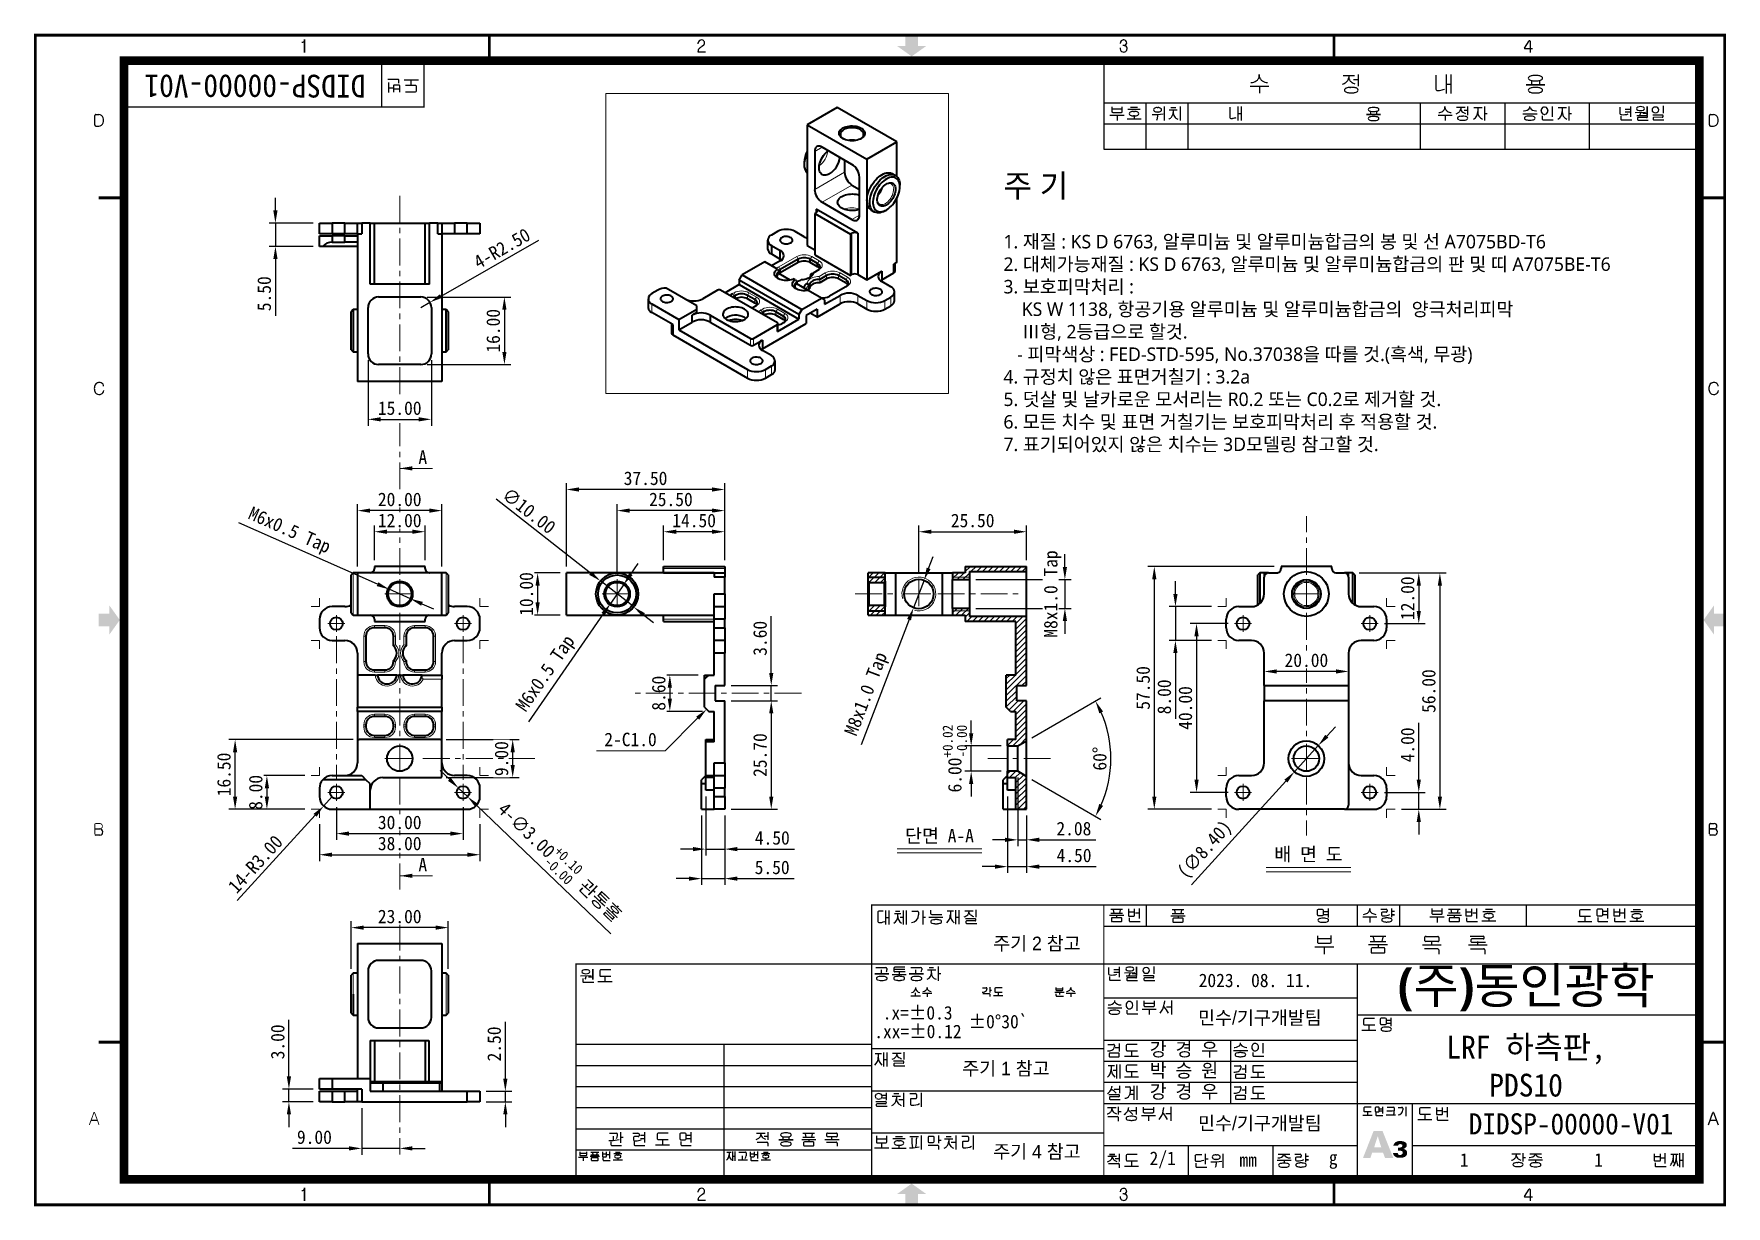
# Model space of a CAD drawing. Header units: millimetres. Extents: x 20 to 420, y 20 to 297.
import ezdxf

# ---------------------------------------------------------------- set-up
doc = ezdxf.new("R2010")
doc.units = ezdxf.units.MM
doc.linetypes.add('CENTERX2', pattern=[20.32, 12.7, -2.54, 2.54, -2.54])
doc.layers.get('0').update_dxf_attribs({"color": 6})
doc.layers.add('0 @ 1', color=6, linetype='Continuous')
for name, color, linetype, lineweight in [('2-text', 2, 'Continuous', 25), ('CENTER', 1, 'CENTERX2', 9), ('DIM', 2, 'Continuous', 9), ('HATCH', 5, 'Continuous', 13), ('HIDDEN', 252, 'Continuous', 13), ('OUTLINE', 3, 'Continuous', 40), ('기준선', 6, 'Continuous', 9)]:
    doc.layers.add(name, color=color, linetype=linetype, lineweight=lineweight)
doc.styles.add('HSC', font='malgun.ttf')
doc.styles.get("Standard").update_dxf_attribs({"font": '', "height": 3.2})
doc.styles.add('굴림', font='', dxfattribs={"height": 3.2})
doc.styles.get('Standard').set_extended_font_data('GulimChe')
doc.styles.get('굴림').set_extended_font_data('GulimChe')
doc.dimstyles.new('척도 1배 - (x.xx)', dxfattribs={"dimtxt": 3.2, "dimasz": 3, "dimexe": 1.5, "dimexo": 1.5, "dimgap": 1, "dimtad": 1, "dimzin": 0, "dimdsep": 46, "dimtxsty": 'Standard', "dimcen": 0, "dimclrd": 2, "dimclre": 2, "dimclrt": 2, "dimadec": 0, "dimazin": 0, "dimtfac": 0.75, "dimtmove": 0, "dimatfit": 0, "dimfxl": 1, "dimtfill": 1, "dimtolj": 1, "dimtzin": 0, "dimarcsym": 0})
pattern_1 = [(45, (-1.2036, -48.5433), (-0.6735192, 0.6735192), [])]

msp = doc.modelspace()

# ---------------------------------------------------------------- texts
at = {"layer": '2-text', "insert": (249.226, 264.063), "char_height": 3.2, "width": 162.49614, "attachment_point": 1, "style": 'HSC'}
msp.add_mtext('{\\H1.6875x;주 기\\P}\\P1. 재질 : KS D 6763, 알루미늄 및 알루미늄합금의 봉 및 선 A7075BD-T6 \\P2. 대체가능재질 : KS D 6763, 알루미늄 및 알루미늄합금의 판 및 띠 A7075BE-T6\\P3. 보호피막처리 :\\P    KS W 1138, 항공기용 알루미늄 및 알루미늄합금의  양극처리피막\\P    {\\fHCR Batang|b0|i0|c129|p2;Ⅲ}형, 2등급으로 할것.\\P   - 피막색상 : FED-STD-595, No.37038을 따를 것.(흑색, 무광)\\P4. 규정치 않은 표면거칠기 : 3.2a\\P5. 덧살 및 날카로운 모서리는 R0.2 또는 C0.2로 제거할 것.\\P6. 모든 치수 및 표면 거칠기는 보호피막처리 후 적용할 것.\\P7. 표기되어있지 않은 치수는 3D모델링 참고할 것.', dxfattribs=at)
at = {"layer": 'DIM', "insert": (72, 285), "char_height": 5.4, "width": 60, "attachment_point": 5, "rotation": 180}
msp.add_mtext('DIDSP-00000-V01', dxfattribs=at)
at = {"layer": 'DIM', "color": 2, "ltscale": 0.5, "char_height": 3.2, "attachment_point": 5}
for s, insert in [('\\A1;A', (111.742, 197.06)), ('\\A1;단면 A-A', (234.086, 107.28)), ('\\A1;배 면 도', (321.456, 102.835))]:
    msp.add_mtext(s, dxfattribs=dict(at, insert=insert))
at = {"layer": 'DIM', "attachment_point": 5}
for s, insert, char_height, width in [('{\\fGulim|b0|i0|c129|p50;\\C2;주기 2 참고}', (257.16, 81.72), 3.2, 46.05648), ('{\\C2;2023. 08. 11.}', (308.895, 73.112), 3.2, 48.16062), ('{\\C2;.x=±0.3}', (228.916, 65.438), 3.2, 46.05648), ('{\\C2;±0%%D30}`', (247.956, 63.349), 3.2, 46.05648), ('{\\fGulim|b0|i0|c129|p50;\\C2;민수/기구개발팀}', (309.948, 64.112), 3.2, 46.05648), ('{\\C2;.xx=±0.12}', (228.981, 61.016), 3.2, 46.05648), ('{\\C2;LRF 하측판,\\PPDS10}', (372.976, 52.779), 5.4, 80), ('{\\C2;강 경 우}', (291.97, 56.612), 3.2, 22.01091), ('{\\fGulim|b0|i0|c129|p50;\\C2;주기 1 참고}', (249.823, 52.092), 3.2, 46.05648), ('{\\C2;박 승 원}', (291.97, 51.612), 3.2, 22.01091), ('{\\C2;강 경 우}', (291.97, 46.612), 3.2, 22.01091), ('{\\fGulim|b0|i0|c129|p50;\\C2;민수/기구개발팀}', (309.948, 39.112), 3.2, 46.05648), ('DIDSP-00000-V01', (383.617, 39.112), 5, 58.7173), ('{\\fGulim|b0|i0|c129|p50;\\C2;주기 4 참고}', (257.16, 32.405), 3.2, 46.05648), ('{\\C2;2/1}', (286.932, 30.612), 3.2, 12.08812), ('{\\C2;1}', (358.344, 30.612), 3.2, 24.73741), ('{\\C2;1}', (390.135, 30.612), 3.2, 26.25038), ('{\\C2;mm}', (307.18, 30.612), 3.2, 11.59127), ('{\\C2;g}', (327.315, 30.612), 3.2, 11.3207)]:
    msp.add_mtext(s, dxfattribs=dict(at, insert=insert, char_height=char_height, width=width))

# ---------------------------------------------------------------- blocks, each defined once
blk = doc.blocks.new('A-3_규격도면_동인광학')
for points in [[(209, 277), (206, 277), (206, 274.5), (204, 274.5), (207.5, 272), (211, 274.5), (209, 274.5)], [(15, 137), (17.5, 137), (17.5, 135), (20, 138.5), (17.5, 142), (17.5, 140), (15, 140)], [(400, 137), (400, 140), (397.5, 140), (397.5, 142), (395, 138.5), (397.5, 135), (397.5, 137)], [(324.07, 13.26), (324.15, 13.31), (324.26, 13.36), (324.37, 13.42), (324.45, 13.5), (324.52, 13.58), (324.6, 13.68), (324.66, 13.76), (324.71, 13.87), (324.74, 14), (324.74, 14.11), (324.74, 14.24), (324.71, 14.37), (324.66, 14.48), (324.6, 14.56), (324.52, 14.66), (324.42, 14.74), (324.31, 14.82), (324.21, 14.87), (324.07, 14.93), (323.97, 14.98), (323.84, 15.01), (323.7, 15.03), (323.57, 15.06), (323.44, 15.06), (323.3, 15.09), (323.17, 15.09), (323.04, 15.09), (322.93, 15.06), (322.8, 15.06), (322.69, 15.03), (322.59, 15.01), (322.48, 14.98), (322.38, 14.95), (322.3, 14.93), (322.14, 14.85), (321.98, 14.74), (321.87, 14.61), (321.77, 14.5), (321.69, 14.37), (321.63, 14.24), (321.58, 14.11), (321.58, 13.95), (322.69, 13.95), (322.69, 14.03), (322.75, 14.11), (322.77, 14.19), (322.85, 14.24), (322.91, 14.26), (322.99, 14.32), (323.07, 14.34), (323.17, 14.34), (323.28, 14.34), (323.38, 14.32), (323.46, 14.29), (323.54, 14.26), (323.62, 14.21), (323.68, 14.13), (323.7, 14.08), (323.7, 14), (323.68, 13.89), (323.65, 13.81), (323.6, 13.73), (323.54, 13.68), (323.49, 13.65), (323.41, 13.6), (323.33, 13.58), (323.25, 13.55), (323.15, 13.52), (323.04, 13.52), (322.91, 13.52), (322.77, 13.52), (322.75, 13.52), (322.69, 13.52), (322.67, 13.52), (322.62, 13.52), (322.62, 12.81), (322.88, 12.81), (323.09, 12.81), (323.25, 12.78), (323.41, 12.75), (323.54, 12.73), (323.65, 12.65), (323.7, 12.57), (323.76, 12.43), (323.76, 12.28), (323.76, 12.17), (323.7, 12.09), (323.65, 12.01), (323.57, 11.93), (323.49, 11.85), (323.38, 11.82), (323.25, 11.77), (323.15, 11.77), (323.04, 11.77), (322.93, 11.8), (322.83, 11.85), (322.75, 11.9), (322.67, 11.98), (322.64, 12.09), (322.59, 12.17), (322.59, 12.28), (321.48, 12.28), (321.5, 12.09), (321.58, 11.9), (321.63, 11.75), (321.74, 11.59), (321.87, 11.48), (322.01, 11.37), (322.16, 11.27), (322.32, 11.19), (322.4, 11.19), (322.51, 11.16), (322.62, 11.16), (322.72, 11.14), (322.83, 11.14), (322.96, 11.11), (323.07, 11.11), (323.2, 11.11), (323.38, 11.11), (323.54, 11.14), (323.7, 11.16), (323.86, 11.19), (324.02, 11.24), (324.15, 11.27), (324.26, 11.32), (324.39, 11.4), (324.41, 11.41), (324.68, 11.68), (324.71, 11.75), (324.76, 11.85), (324.79, 11.96), (324.82, 12.09), (324.82, 12.22), (324.79, 12.41), (324.76, 12.59), (324.68, 12.75), (324.58, 12.89), (324.45, 13.02), (324.29, 13.1), (324.1, 13.18), (323.89, 13.2), (323.89, 13.23), (323.97, 13.23)], [(204, 2.5), (206, 2.5), (206, 0), (209, 0), (209, 2.5), (211, 2.5), (207.5, 5)]]:
    blk.add_hatch(color=256).paths.add_polyline_path(points)
h = blk.add_hatch(color=256)
h.paths.add_polyline_path([(319.01, 17.42), (316.86, 17.42), (314.37, 11.09), (316.12, 11.09), (316.54, 12.31), (319.11, 12.31), (319.57, 11.09), (321.53, 11.09)])
h.paths.add_polyline_path([(318.69, 13.55), (316.99, 13.55), (317.84, 16.2), (317.87, 16.2)], flags=16)
for p, q in [((63.07, 275.38), (63.32, 275.38)), ((63.73, 272.93), (63.73, 275.99)), ((63.73, 275.99), (63.73, 272.93)), ((156.9, 273.09), (158.65, 273.09)), ((156.98, 274.96), (156.98, 275.22)), ((157.84, 274.33), (157.74, 274.26)), ((158.18, 274.56), (157.84, 274.33)), ((158.26, 274.63), (158.18, 274.56)), ((256.94, 275.08), (256.94, 275.21)), ((257.85, 274.57), (257.46, 274.57)), ((257.85, 274.57), (257.86, 274.56)), ((352.63, 273.98), (353.73, 275.67)), ((354.52, 273.82), (352.71, 273.82)), ((353.91, 275.62), (353.91, 272.94)), ((82, 270), (82, 260)), ((253, 270), (253, 250)), ((85.87, 266.55), (83.48, 266.55)), ((83.73, 263.42), (83.73, 265.84)), ((84.63, 264.48), (83.73, 264.48)), ((84.81, 265.01), (84.81, 263.52)), ((86.07, 265.22), (84.99, 265.22)), ((86.06, 265.64), (86.06, 266.4)), ((86.28, 263.52), (86.28, 265.05)), ((90.69, 266.36), (87.36, 266.36)), ((90.02, 265.12), (87.64, 265.12)), ((89.03, 265.33), (89.03, 266.36)), ((90.27, 263.83), (90.27, 264.89)), ((287.62, 264.98), (292.09, 264.98)), ((289.81, 267.48), (289.81, 267.71)), ((289.81, 267.71), (289.81, 267.48)), ((289.84, 264.98), (289.84, 263.26)), ((309.64, 267.46), (312.35, 267.46)), ((310.99, 267.46), (310.99, 267.03)), ((313.18, 266.46), (312.08, 266.46)), ((313.19, 267.7), (313.19, 264.98)), ((331.6, 267.53), (331.6, 264.26)), ((334.07, 267.7), (334.07, 263.25)), ((334.07, 265.46), (335.14, 265.46)), ((335.14, 267.7), (335.14, 263.25)), ((352.99, 265.27), (357.44, 265.27)), ((357.44, 265.27), (352.99, 265.27)), ((354.26, 266.14), (354.26, 265.27)), ((356.14, 266.16), (356.14, 265.27)), ((86.28, 264.22), (84.81, 264.22)), ((87.68, 263.62), (90.05, 263.62)), ((253, 261), (393, 261)), ((263, 250), (263, 261)), ((273, 250), (273, 261)), ((328, 250), (328, 261)), ((348, 250), (348, 261)), ((368, 250), (368, 261)), ((14.11, 255.76), (14.11, 258)), ((14.35, 258.23), (15.04, 258.23)), ((254.44, 258.08), (257.8, 258.08)), ((254.88, 260.06), (254.88, 258.94)), ((254.88, 259.55), (257.36, 259.55)), ((255.1, 258.75), (257.16, 258.75)), ((256.12, 258.08), (256.12, 256.81)), ((257.36, 258.99), (257.36, 260.07)), ((258.5, 257.24), (261.84, 257.24)), ((258.71, 259.48), (261.63, 259.48)), ((259.34, 260), (260.99, 260)), ((260.02, 258.98), (260.16, 258.98)), ((260.16, 257.89), (260.02, 257.89)), ((260.16, 258.98), (260.29, 258.98)), ((260.29, 257.89), (260.16, 257.89)), ((260.16, 257.89), (260.16, 257.24)), ((264.44, 258.22), (264.55, 258.22)), ((265.62, 259.91), (265.73, 259.91)), ((265.73, 258.81), (265.62, 258.81)), ((265.73, 258.25), (265.72, 257.65)), ((265.73, 259.91), (265.83, 259.91)), ((265.83, 258.81), (265.73, 258.81)), ((267.31, 260.11), (267.31, 256.79)), ((268.44, 259.33), (270.4, 259.33)), ((268.83, 259.91), (270.01, 259.91)), ((269.42, 259.33), (269.42, 258.74)), ((271.09, 260.1), (271.09, 256.79)), ((282.83, 260.01), (282.83, 257.56)), ((284.69, 260.12), (284.69, 256.79)), ((284.69, 258.44), (285.5, 258.44)), ((285.5, 260.12), (285.5, 256.79)), ((315.2, 258.25), (318.54, 258.25)), ((318.54, 258.25), (315.2, 258.25)), ((316.16, 258.9), (316.16, 258.25)), ((317.56, 258.91), (317.56, 258.25)), ((332.14, 258.09), (335.49, 258.09)), ((333.77, 259.97), (333.77, 260.14)), ((333.77, 260.14), (333.77, 259.97)), ((333.8, 258.09), (333.8, 256.8)), ((336.49, 259.95), (338.52, 259.95)), ((337.5, 259.95), (337.5, 259.62)), ((339.12, 259.21), (338.29, 259.21)), ((339.12, 260.14), (339.12, 258.09)), ((340.59, 259.9), (342.57, 259.9)), ((341.54, 259.9), (341.54, 258.97)), ((343.1, 260.14), (343.1, 256.81)), ((343.1, 258.46), (343.73, 258.46)), ((352.24, 258.41), (355.57, 258.41)), ((352.39, 259.1), (352.5, 259.1)), ((353.9, 259.82), (353.9, 260.16)), ((355.3, 259.1), (355.41, 259.1)), ((356.53, 259.13), (356.53, 259.16)), ((356.53, 259.12), (356.53, 259.13)), ((356.82, 257.9), (356.82, 257.15)), ((357.01, 256.99), (359.39, 256.99)), ((358.14, 259.16), (358.14, 259.13)), ((358.14, 259.13), (358.14, 259.12)), ((359.18, 260.15), (359.18, 257.72)), ((360.57, 259.9), (362.55, 259.9)), ((361.52, 259.9), (361.52, 258.97)), ((363.08, 260.14), (363.08, 256.81)), ((363.08, 258.46), (363.71, 258.46)), ((375.21, 259.99), (375.21, 258.46)), ((375.42, 258.22), (375.59, 258.2)), ((375.42, 257.88), (375.42, 257.12)), ((375.61, 256.97), (377.99, 256.97)), ((376.44, 259.53), (377.74, 259.53)), ((376.45, 258.9), (377.74, 258.9)), ((377.74, 260.12), (377.74, 257.69)), ((378.8, 258.71), (381.28, 258.78)), ((379.21, 257.99), (381.51, 257.99)), ((379.34, 257.34), (379.34, 257.07)), ((381.5, 257.52), (379.49, 257.51)), ((379.55, 256.92), (381.9, 256.92)), ((380.05, 258.74), (380.07, 258.5)), ((381.68, 258.46), (380.66, 258.46)), ((381.68, 260.11), (381.68, 258.08)), ((381.68, 258.08), (381.68, 260.11)), ((382.95, 258.13), (385.24, 258.13)), ((383.07, 257.4), (383.07, 257.13)), ((385.23, 257.58), (383.22, 257.56)), ((383.28, 256.98), (385.63, 256.98)), ((385.41, 260.28), (385.41, 258.56)), ((396.42, 255.76), (396.42, 258)), ((396.65, 258.23), (397.34, 258.23)), ((253, 256), (393, 256)), ((253, 250), (393, 250)), ((16.18, 193.86), (16.14, 194.04)), ((398.48, 193.86), (398.45, 194.04)), ((14.1, 89.02), (15.24, 89.02)), ((15.24, 89.02), (15.26, 89.02)), ((396.4, 87.81), (396.4, 90.08)), ((397.54, 89.02), (396.4, 89.02)), ((396.4, 89.02), (397.54, 89.02)), ((396.64, 90.29), (397.54, 90.29)), ((397.54, 89.02), (397.56, 89.02)), ((15.31, 87.56), (14.35, 87.56)), ((397.61, 87.56), (396.65, 87.56)), ((199.46, 69.16), (199.46, 67.06)), ((200.76, 69.49), (199.71, 69.49)), ((201.31, 69.71), (201.31, 66.37)), ((202.12, 69.71), (202.12, 66.37)), ((203.44, 68.98), (204.96, 68.98)), ((203.67, 69.54), (204.73, 69.54)), ((204.2, 68.3), (204.2, 68.98)), ((205.49, 69.71), (205.49, 66.37)), ((206.2, 69.71), (206.2, 66.37)), ((207.52, 69.52), (208.87, 69.52)), ((209.13, 69.27), (209.13, 68.63)), ((210.13, 69.71), (210.13, 66.37)), ((211.99, 69.75), (211.99, 69.01)), ((212.25, 68.77), (214.61, 68.77)), ((215.9, 69.58), (217.44, 69.58)), ((216.66, 69.58), (216.66, 68.65)), ((217.85, 69.8), (217.85, 66.46)), ((218.66, 69.8), (218.66, 66.46)), ((220.05, 69.62), (222.07, 69.62)), ((221.06, 69.62), (221.06, 69.31)), ((221.06, 69.62), (221.06, 69.31)), ((222.7, 69.82), (222.7, 68.1)), ((254.35, 68.55), (257.7, 68.55)), ((254.63, 70.03), (257.41, 70.03)), ((254.63, 69.08), (257.41, 69.08)), ((255.18, 69.87), (255.36, 69.08)), ((256.02, 68.55), (256.02, 67.96)), ((256.86, 69.86), (256.68, 69.08)), ((258.81, 70.08), (258.81, 68.55)), ((258.81, 69.38), (260.27, 69.38)), ((259.01, 68.38), (260.1, 68.38)), ((260.27, 68.59), (260.27, 70.08)), ((260.46, 69.12), (261.35, 69.12)), ((261.35, 70.18), (261.35, 67.76)), ((263, 71), (263, 66)), ((268.89, 68.45), (272.24, 68.45)), ((269.17, 69.92), (271.96, 69.92)), ((269.17, 68.98), (271.96, 68.98)), ((269.73, 69.77), (269.9, 68.98)), ((270.56, 68.45), (270.56, 67.86)), ((271.4, 69.75), (271.22, 68.98)), ((303.55, 69.75), (303.55, 68.69)), ((303.75, 68.5), (304.79, 68.5)), ((304.81, 69.94), (303.76, 69.94)), ((305, 68.69), (305, 69.72)), ((305.17, 69.44), (306.1, 69.44)), ((305.18, 68.71), (306.1, 68.71)), ((306.1, 70.16), (306.1, 68.04)), ((313, 71), (313, 66)), ((314.31, 68.15), (317.66, 68.15)), ((315.95, 70.2), (315.95, 70.02)), ((315.95, 70.02), (315.95, 70.2)), ((315.98, 68.15), (315.98, 66.86)), ((318.6, 69.97), (319.82, 69.97)), ((318.74, 69.12), (318.74, 68.69)), ((318.92, 68.45), (319.25, 68.44)), ((319.86, 69.29), (318.97, 69.29)), ((320.09, 69.78), (320.09, 69.51)), ((321.12, 70.15), (321.12, 68.1)), ((321.79, 69.45), (321.12, 69.45)), ((321.12, 68.68), (321.79, 68.68)), ((321.79, 68.68), (321.12, 68.68)), ((323, 71), (323, 66)), ((330.21, 68.16), (333.57, 68.16)), ((330.65, 70.14), (330.65, 69.02)), ((330.65, 69.63), (333.13, 69.63)), ((330.87, 68.82), (332.93, 68.82)), ((331.89, 68.16), (331.89, 66.88)), ((333.13, 69.07), (333.13, 70.15)), ((334.31, 68.56), (337.66, 68.56)), ((334.59, 70.04), (337.37, 70.04)), ((334.59, 69.1), (337.37, 69.1)), ((335.14, 69.89), (335.32, 69.1)), ((335.98, 68.56), (335.98, 67.97)), ((336.81, 69.87), (336.64, 69.1)), ((338.68, 70.1), (338.68, 68.57)), ((338.68, 69.41), (340.15, 69.41)), ((338.89, 68.4), (339.97, 68.4)), ((340.15, 68.61), (340.15, 70.1)), ((340.34, 69.15), (341.23, 69.15)), ((341.23, 70.2), (341.23, 67.78)), ((342.71, 69.48), (345.62, 69.48)), ((343.33, 70), (344.99, 70)), ((344.02, 68.98), (344.15, 68.98)), ((344.15, 68.98), (344.29, 68.98)), ((353, 71), (353, 66)), ((365.62, 69.61), (365.62, 68.55)), ((368.21, 69.82), (365.84, 69.82)), ((365.86, 68.32), (368.25, 68.32)), ((369.71, 69.81), (369.71, 68.62)), ((369.91, 68.42), (370.95, 68.42)), ((370.97, 69.99), (369.92, 69.99)), ((371.16, 68.62), (371.16, 69.77)), ((371.33, 69.5), (372.26, 69.5)), ((371.34, 68.77), (372.26, 68.77)), ((372.26, 70.21), (372.26, 67.78)), ((373.72, 70.09), (373.72, 68.57)), ((373.72, 69.4), (375.19, 69.4)), ((373.92, 68.39), (375.01, 68.39)), ((375.19, 68.61), (375.19, 70.1)), ((375.37, 69.14), (376.27, 69.14)), ((376.27, 70.19), (376.27, 67.78)), ((377.75, 69.43), (380.66, 69.43)), ((378.37, 69.96), (380.03, 69.96)), ((379.05, 68.94), (379.19, 68.94)), ((379.19, 68.94), (379.33, 68.94)), ((201.31, 68.03), (202.12, 68.03)), ((205.49, 67.99), (204.77, 67.99)), ((210.13, 68.07), (210.78, 68.07)), ((211.56, 68.09), (214.89, 68.09)), ((217.85, 68.12), (218.66, 68.12)), ((220.23, 67.78), (222.52, 67.78)), ((220.35, 67.05), (220.35, 66.78)), ((222.51, 67.23), (220.5, 67.21)), ((220.56, 66.63), (222.91, 66.63)), ((253, 66), (393, 66)), ((254.79, 67.81), (254.79, 67.2)), ((257.08, 67.96), (254.97, 67.96)), ((255.02, 67.05), (257.08, 67.05)), ((257.25, 67.26), (257.25, 67.81)), ((259.02, 67.96), (259.02, 67.2)), ((259.22, 67.05), (261.6, 67.05)), ((269.33, 67.71), (269.33, 67.1)), ((271.62, 67.86), (269.52, 67.86)), ((269.57, 66.95), (271.62, 66.95)), ((271.8, 67.15), (271.8, 67.71)), ((334.75, 67.82), (334.75, 67.21)), ((337.04, 67.97), (334.93, 67.97)), ((334.98, 67.07), (337.04, 67.07)), ((337.21, 67.27), (337.21, 67.82)), ((338.9, 67.98), (338.9, 67.22)), ((339.1, 67.07), (341.48, 67.07)), ((342.5, 67.24), (345.83, 67.24)), ((344.15, 67.89), (344.02, 67.89)), ((344.29, 67.89), (344.15, 67.89)), ((344.15, 67.89), (344.15, 67.24)), ((365.2, 67.08), (368.53, 67.08)), ((366.86, 68.12), (366.86, 67.08)), ((369.93, 68.01), (369.93, 67.28)), ((370.18, 67.07), (372.36, 67.07)), ((373.94, 67.97), (373.94, 67.22)), ((374.13, 67.07), (376.52, 67.07)), ((377.53, 67.19), (380.87, 67.19)), ((379.19, 67.85), (379.05, 67.85)), ((379.33, 67.85), (379.19, 67.85)), ((379.19, 67.85), (379.19, 67.19)), ((302.97, 61.08), (307.44, 61.08)), ((303.56, 63.72), (303.56, 62.23)), ((303.56, 63.04), (306.86, 63.04)), ((303.84, 61.96), (306.6, 61.96)), ((305.2, 61.08), (305.2, 59.38)), ((306.86, 62.29), (306.86, 63.73)), ((315.7, 61.63), (320.16, 61.63)), ((316.07, 63.6), (319.78, 63.6)), ((316.07, 62.34), (319.78, 62.34)), ((316.28, 60.64), (316.28, 59.83)), ((319.33, 60.84), (316.52, 60.84)), ((316.8, 63.39), (317.04, 62.34)), ((317.92, 61.63), (317.92, 60.84)), ((319.04, 63.37), (318.8, 62.34)), ((319.57, 59.9), (319.57, 60.64)), ((328.43, 61.54), (332.9, 61.54)), ((328.91, 60.65), (332.01, 60.65)), ((329.02, 62.53), (329.02, 63.34)), ((332.07, 62.33), (329.26, 62.33)), ((329.33, 63.54), (332.07, 63.54)), ((330.66, 61.54), (330.66, 62.33)), ((332.29, 60.35), (332.29, 59.33)), ((332.31, 63.27), (332.31, 62.53)), ((339.33, 61.52), (343.79, 61.52)), ((339.77, 63.62), (342.83, 63.62)), ((339.8, 60.64), (342.91, 60.64)), ((339.93, 62.72), (339.93, 62.36)), ((342.81, 62.96), (340.13, 62.94)), ((340.22, 62.16), (343.35, 62.16)), ((341.55, 61.52), (341.55, 62.31)), ((343.18, 60.34), (343.18, 59.38)), ((199.04, 56.19), (201.37, 56.19)), ((205.91, 56.23), (203.54, 56.23)), ((207.29, 56.19), (209.62, 56.19)), ((211.65, 56.18), (212.7, 56.18)), ((213.76, 56.39), (213.76, 53.05)), ((254.12, 56.2), (254.12, 54.67)), ((256.66, 56.32), (256.66, 53.9)), ((260.75, 54.29), (260.75, 56.32)), ((260.75, 56.32), (260.75, 54.29)), ((264.84, 56.44), (264.84, 54.71)), ((316.59, 59.63), (319.33, 59.63)), ((129.11, 54.2), (131.59, 54.27)), ((129.66, 53.56), (129.66, 52.9)), ((129.87, 52.68), (132.24, 52.68)), ((130.36, 54.23), (130.37, 53.91)), ((131.98, 53.87), (130.96, 53.87)), ((131.98, 53.34), (131.98, 55.81)), ((131.98, 55.81), (131.98, 53.34)), ((133.22, 52.86), (136.55, 52.86)), ((133.64, 55.39), (133.64, 54.33)), ((136.23, 55.6), (133.86, 55.6)), ((133.89, 54.1), (136.27, 54.1)), ((134.88, 53.9), (134.88, 52.86)), ((202.1, 54.7), (198.76, 54.7)), ((198.76, 54.7), (202.1, 54.7)), ((200.24, 55.63), (200.24, 54.7)), ((201.65, 55.96), (201.65, 55.6)), ((202.86, 54.53), (206.19, 54.53)), ((203.29, 56.01), (203.29, 55.39)), ((205.86, 55.72), (203.29, 55.72)), ((203.53, 55.2), (205.92, 55.2)), ((204.52, 55.2), (204.52, 54.53)), ((210.28, 54.71), (206.94, 54.71)), ((206.94, 54.71), (210.28, 54.71)), ((208.42, 55.63), (208.42, 54.71)), ((209.9, 55.96), (209.9, 55.6)), ((211.23, 55.62), (213.19, 55.62)), ((212.18, 54.94), (212.18, 55.62)), ((213.76, 54.75), (214.42, 54.75)), ((254.33, 54.43), (254.5, 54.41)), ((254.33, 54.09), (254.33, 53.33)), ((254.53, 53.18), (256.91, 53.18)), ((255.36, 55.74), (256.66, 55.74)), ((255.36, 55.11), (256.66, 55.11)), ((257.87, 54.92), (260.36, 54.99)), ((258.29, 54.2), (260.59, 54.2)), ((258.41, 53.55), (258.41, 53.28)), ((260.57, 53.73), (258.56, 53.72)), ((258.63, 53.13), (260.97, 53.13)), ((259.13, 54.95), (259.14, 54.71)), ((260.75, 54.67), (259.74, 54.67)), ((262.37, 54.28), (264.67, 54.28)), ((262.5, 53.55), (262.5, 53.28)), ((264.66, 53.73), (262.65, 53.72)), ((262.71, 53.13), (265.06, 53.13)), ((207.34, 49.49), (209.56, 49.49)), ((208.44, 49.49), (208.44, 50.19)), ((210.07, 50.1), (212.31, 50.1)), ((211.16, 51.47), (211.16, 51.35)), ((211.16, 51.35), (211.16, 51.47)), ((211.18, 50.1), (211.18, 49.24)), ((224.24, 51.39), (225.17, 51.39)), ((224.35, 50), (225.83, 50)), ((225.3, 51.25), (225.3, 51.02)), ((225.97, 51.51), (225.97, 50.3)), ((225.97, 50.8), (226.41, 50.8)), ((225.98, 49.89), (225.98, 49.29)), ((226.89, 49.54), (229.11, 49.54)), ((227.17, 51.22), (227.17, 50.52)), ((228.89, 51.37), (227.31, 51.37)), ((227.33, 50.37), (228.92, 50.37)), ((227.99, 50.23), (227.99, 49.54)), ((241.38, 50.33), (243.6, 50.33)), ((241.67, 51.46), (241.67, 50.89)), ((241.67, 51.15), (243.32, 51.15)), ((241.67, 49.96), (241.67, 49.52)), ((241.83, 50.76), (243.16, 50.76)), ((241.84, 49.39), (243.42, 49.39)), ((242.49, 50.33), (242.49, 49.76)), ((243.32, 50.94), (243.32, 51.46)), ((244.07, 50.1), (246.3, 50.1)), ((245.16, 51.47), (245.16, 51.35)), ((245.16, 51.35), (245.16, 51.47)), ((245.18, 50.1), (245.18, 49.24)), ((253, 49), (313, 49)), ((255.57, 48.03), (255.57, 48.37)), ((260.84, 48.36), (260.84, 45.93)), ((262.5, 48.27), (262.5, 47.15)), ((264.98, 47.19), (264.98, 48.28)), ((267.34, 48.27), (267.34, 47.96)), ((269.05, 48.4), (269.05, 45.09)), ((253.91, 46.62), (257.24, 46.62)), ((254.06, 47.31), (254.17, 47.31)), ((256.97, 47.31), (257.07, 47.31)), ((258.26, 47.28), (258.26, 47.3)), ((258.26, 47.26), (258.26, 47.28)), ((258.48, 46.11), (258.48, 45.36)), ((258.68, 45.2), (261.06, 45.2)), ((259.87, 47.3), (259.87, 47.28)), ((259.87, 47.28), (259.87, 47.26)), ((262.06, 46.34), (265.42, 46.34)), ((262.5, 47.76), (264.98, 47.76)), ((262.71, 46.95), (264.78, 46.95)), ((263.74, 46.34), (263.74, 45.06)), ((267.19, 47), (267.31, 46.86)), ((267.83, 46.84), (269.05, 46.84)), ((313, 45), (393, 45)), ((319.73, 44.16), (318.67, 44.16)), ((319.73, 44.16), (318.67, 44.16)), ((320.96, 44.29), (320.96, 42.26)), ((314.1, 41.33), (317.43, 41.33)), ((314.52, 43.86), (314.52, 42.8)), ((317.11, 44.08), (314.74, 44.08)), ((317.11, 44.08), (314.74, 44.08)), ((314.76, 42.57), (317.15, 42.57)), ((315.76, 42.37), (315.76, 41.33)), ((318.46, 43.97), (318.46, 42.9)), ((318.67, 42.7), (319.71, 42.7)), ((319.92, 42.9), (319.92, 43.94)), ((320.04, 43.7), (320.96, 43.7)), ((320.04, 42.97), (320.96, 42.97)), ((128, 38), (198, 38)), ((163, 38), (163, 7)), ((198, 37), (253, 37)), ((200.79, 36.06), (200.79, 32.73)), ((201.6, 36.06), (201.6, 32.73)), ((205.65, 36.09), (205.65, 34.36)), ((253, 39), (313, 39)), ((253.93, 37.96), (255.31, 37.96)), ((255.53, 37.81), (255.53, 37.45)), ((256.64, 37.13), (255.71, 37.13)), ((256.64, 38.15), (256.64, 36.31)), ((258.31, 37.74), (258.31, 36.68)), ((260.9, 37.95), (258.53, 37.95)), ((258.55, 36.45), (260.94, 36.45)), ((259.55, 36.25), (259.55, 35.21)), ((283, 39), (283, 24)), ((283.73, 36.56), (287.06, 36.56)), ((283.88, 37.26), (283.98, 37.26)), ((285.39, 37.97), (285.39, 38.31)), ((286.79, 37.26), (286.89, 37.26)), ((288.02, 37.29), (288.02, 37.31)), ((288.02, 37.28), (288.02, 37.29)), ((289.63, 37.31), (289.63, 37.29)), ((289.63, 37.29), (289.63, 37.28)), ((290.66, 38.3), (290.66, 35.88)), ((128, 33), (198, 33)), ((198.84, 35.85), (200.38, 35.85)), ((199.6, 35.85), (199.6, 34.91)), ((200.79, 34.38), (201.6, 34.38)), ((202.99, 35.89), (205.01, 35.89)), ((203.17, 34.04), (205.47, 34.04)), ((203.29, 33.31), (203.29, 33.04)), ((205.45, 33.49), (203.44, 33.48)), ((203.51, 32.9), (205.85, 32.9)), ((204, 35.89), (204, 35.58)), ((204, 35.89), (204, 35.58)), ((253, 34), (313, 34)), ((254, 32.99), (255.53, 32.99)), ((254.28, 35.76), (254.28, 35.15)), ((256.45, 35.91), (254.46, 35.91)), ((254.51, 35), (256.45, 35)), ((254.76, 32.99), (254.76, 32.05)), ((256.01, 33.2), (256.01, 29.9)), ((256.63, 35.21), (256.63, 35.76)), ((256.76, 33.2), (256.76, 29.9)), ((257.89, 35.21), (261.22, 35.21)), ((258.31, 32.82), (258.31, 31.77)), ((260.9, 33.04), (258.53, 33.04)), ((283.86, 32.92), (285.23, 32.92)), ((285.45, 32.77), (285.45, 32.41)), ((286.57, 32.09), (285.64, 32.09)), ((286.57, 33.11), (286.57, 31.27)), ((288.24, 32.7), (288.24, 31.64)), ((288.3, 36.06), (288.3, 35.3)), ((290.83, 32.91), (288.46, 32.91)), ((288.5, 35.15), (290.88, 35.15)), ((253, 29), (313, 29)), ((254.9, 28.07), (254.9, 27.96)), ((256.01, 31.76), (255.21, 31.76)), ((256.67, 28.16), (256.67, 26.43)), ((257.89, 30.3), (261.22, 30.3)), ((258.55, 31.54), (260.94, 31.54)), ((259.55, 31.33), (259.55, 30.3)), ((260.12, 28.13), (260.12, 24.81)), ((260.85, 28.14), (260.85, 24.8)), ((284.21, 30.72), (284.21, 30.11)), ((286.38, 30.87), (284.39, 30.87)), ((284.44, 29.96), (286.38, 29.96)), ((286.56, 30.17), (286.56, 30.72)), ((286.57, 28.11), (286.57, 26.27)), ((287.82, 30.17), (291.15, 30.17)), ((288.48, 31.41), (290.87, 31.41)), ((289.48, 31.2), (289.48, 30.17)), ((128, 28), (198, 28)), ((198, 27), (253, 27)), ((199.01, 24.45), (201.31, 24.45)), ((200.56, 25.95), (201.47, 25.95)), ((200.56, 25.29), (201.47, 25.29)), ((201.47, 26.51), (201.47, 24.78)), ((202.92, 25.73), (204.88, 25.73)), ((203.3, 26.31), (204.49, 26.31)), ((203.9, 25.73), (203.9, 25.14)), ((204.46, 24.93), (205.57, 24.93)), ((205.57, 26.49), (205.57, 23.18)), ((207.07, 26.3), (208.41, 26.3)), ((207.21, 24.89), (207.21, 23.84)), ((208.41, 25.11), (207.39, 25.11)), ((208.62, 26.1), (208.62, 25.31)), ((209.75, 26.51), (209.75, 23.17)), ((254.21, 26.1), (256.5, 26.1)), ((254.33, 25.37), (254.33, 25.1)), ((256.49, 25.55), (254.48, 25.53)), ((254.54, 24.95), (256.89, 24.95)), ((254.77, 27.35), (254.96, 27.24)), ((255.44, 27.34), (256.67, 27.34)), ((258.02, 27.91), (259.06, 27.91)), ((259.17, 26.15), (260.12, 26.15)), ((259.32, 27.14), (260.12, 27.14)), ((283.86, 27.92), (285.23, 27.92)), ((284.21, 25.72), (284.21, 25.11)), ((286.38, 25.87), (284.39, 25.87)), ((284.44, 24.96), (286.38, 24.96)), ((285.45, 27.77), (285.45, 27.41)), ((286.57, 27.09), (285.64, 27.09)), ((286.56, 25.17), (286.56, 25.72)), ((287.82, 25.17), (291.15, 25.17)), ((288.24, 27.7), (288.24, 26.64)), ((290.83, 27.91), (288.46, 27.91)), ((288.48, 26.41), (290.87, 26.41)), ((289.48, 26.2), (289.48, 25.17)), ((13.21, 20.04), (14.68, 20.04)), ((128, 23), (198, 23)), ((199.13, 23.72), (199.13, 23.45)), ((201.29, 23.9), (199.28, 23.88)), ((199.35, 23.3), (201.7, 23.3)), ((207.32, 23.64), (207.4, 23.61)), ((207.4, 23.61), (207.54, 23.59)), ((253, 24), (393, 24)), ((253.9, 23.02), (255.93, 23.02)), ((253.97, 20.89), (256.19, 20.89)), ((254.91, 23.02), (254.91, 22.7)), ((256.4, 23.16), (256.4, 21.34)), ((256.4, 22.1), (257.07, 22.1)), ((256.42, 20.72), (256.42, 19.82)), ((258.73, 22.33), (258.92, 22.22)), ((258.86, 23.05), (258.86, 22.95)), ((259.42, 22.28), (260.64, 22.28)), ((260.64, 23.1), (260.64, 21.38)), ((261.89, 21.13), (265.24, 21.13)), ((262.33, 23.11), (262.33, 21.99)), ((262.33, 22.6), (264.81, 22.6)), ((262.54, 21.79), (264.61, 21.79)), ((263.56, 21.13), (263.56, 19.85)), ((264.81, 22.03), (264.81, 23.11)), ((266.97, 21.79), (267.09, 21.65)), ((267.12, 23.06), (267.12, 22.76)), ((267.68, 21.58), (268.9, 21.58)), ((268.9, 23.15), (268.9, 19.83)), ((314.3, 21.24), (316.52, 21.24)), ((314.58, 22.93), (314.58, 22.22)), ((316.3, 23.07), (314.72, 23.07)), ((314.74, 22.07), (316.33, 22.07)), ((315.4, 21.93), (315.4, 21.24)), ((317.26, 22.94), (317.26, 22.15)), ((318.11, 23.07), (317.4, 23.07)), ((317.4, 22.02), (318.09, 22.02)), ((317.41, 21.74), (317.41, 21.26)), ((317.58, 21.12), (319.03, 21.12)), ((318.23, 22.15), (318.23, 22.92)), ((318.34, 22.74), (318.96, 22.74)), ((318.35, 22.25), (318.96, 22.25)), ((318.96, 23.21), (318.96, 21.59)), ((322.06, 21.23), (319.83, 21.23)), ((319.98, 22.21), (320.05, 22.21)), ((320.06, 23.07), (321.61, 23.07)), ((321.77, 22.94), (321.77, 22.21)), ((322.7, 23.06), (323.59, 23.06)), ((323.77, 22.9), (323.77, 22.47)), ((324.51, 23.2), (324.51, 20.98)), ((326, 24), (326, 7)), ((327.33, 20.2), (330.66, 20.2)), ((327.75, 22.73), (327.75, 21.67)), ((330.34, 22.94), (327.96, 22.94)), ((327.99, 21.44), (330.37, 21.44)), ((328.98, 21.23), (328.98, 20.2)), ((331.74, 23.04), (331.74, 21.51)), ((331.74, 22.34), (333.2, 22.34)), ((331.94, 21.33), (333.03, 21.33)), ((331.95, 20.92), (331.95, 20.16)), ((333.2, 21.55), (333.2, 23.04)), ((333.39, 22.08), (334.28, 22.08)), ((334.28, 23.14), (334.28, 20.72)), ((396.14, 18.9), (397.22, 21.81)), ((396.56, 20.04), (398.03, 20.04)), ((397.39, 21.8), (398.44, 18.92)), ((128, 18), (198, 18)), ((135.98, 16.93), (137.61, 16.93)), ((136.81, 16.25), (136.81, 15.24)), ((138.54, 17.16), (138.54, 14.69)), ((141.51, 16.95), (142.68, 16.95)), ((142.72, 16.12), (141.88, 16.12)), ((142.95, 16.76), (142.95, 16.34)), ((143.29, 16.45), (144.21, 16.45)), ((144.21, 17.16), (144.21, 14.72)), ((147.25, 16.73), (147.25, 15.67)), ((149.84, 16.94), (147.47, 16.94)), ((152.64, 16.75), (152.64, 15.56)), ((153.9, 16.94), (152.85, 16.94)), ((154.09, 15.56), (154.09, 16.72)), ((154.26, 16.45), (155.19, 16.45)), ((155.19, 17.16), (155.19, 14.72)), ((170.79, 16.97), (172.81, 16.97)), ((171.8, 16.97), (171.8, 16.65)), ((172.54, 16.26), (173.45, 16.26)), ((173.45, 17.17), (173.45, 15.35)), ((181.75, 16.92), (184.53, 16.92)), ((182.3, 16.77), (182.47, 15.98)), ((183.97, 16.75), (183.79, 15.98)), ((187.39, 16.22), (187.39, 16.83)), ((189.68, 16.07), (187.58, 16.07)), ((187.63, 16.98), (189.68, 16.98)), ((188.63, 15.48), (188.63, 16.07)), ((189.86, 16.77), (189.86, 16.22)), ((198, 17), (253, 17)), ((199.15, 16.32), (199.15, 14.84)), ((201.64, 14.87), (201.64, 16.34)), ((203.67, 16.17), (205.33, 16.17)), ((207.06, 16.15), (209.09, 16.15)), ((209.78, 16.38), (209.78, 13.06)), ((212.67, 16.18), (211.61, 16.18)), ((213.83, 16.37), (213.83, 14.55)), ((215.7, 16.18), (216.88, 16.18)), ((217.96, 16.37), (217.96, 13.06)), ((219.41, 16.2), (220.75, 16.2)), ((222.09, 16.41), (222.09, 13.07)), ((332.15, 20.01), (334.53, 20.01)), ((128, 13), (198, 13)), ((128.91, 12.54), (128.91, 11.79)), ((128.91, 12.2), (130.56, 12.2)), ((130.56, 11.82), (130.56, 12.54)), ((131.53, 12.47), (133.39, 12.47)), ((131.9, 12.37), (132.02, 11.84)), ((133.02, 12.36), (132.9, 11.84)), ((134.27, 12.51), (134.27, 11.49)), ((134.27, 12.05), (135.24, 12.05)), ((135.24, 11.52), (135.24, 12.51)), ((135.78, 15.21), (136.3, 15.22)), ((135.96, 12.58), (135.96, 10.96)), ((136.3, 14.87), (136.3, 14.23)), ((136.56, 14.01), (138.83, 14.01)), ((136.95, 12.09), (138.89, 12.09)), ((137.37, 12.45), (138.47, 12.45)), ((139.19, 15.89), (138.54, 15.89)), ((141.65, 15.95), (141.65, 15.38)), ((141.79, 14.95), (141.79, 14.23)), ((141.83, 15.14), (142.16, 15.13)), ((142.04, 14.01), (144.32, 14.01)), ((143.29, 15.71), (144.21, 15.71)), ((146.83, 14.2), (150.16, 14.2)), ((147.5, 15.44), (149.88, 15.44)), ((148.49, 15.23), (148.49, 14.2)), ((152.84, 15.37), (153.88, 15.37)), ((152.86, 14.95), (152.86, 14.23)), ((153.11, 14.01), (155.29, 14.01)), ((154.27, 15.71), (155.19, 15.71)), ((163.75, 12.44), (164.78, 12.44)), ((164.26, 12.44), (164.26, 11.82)), ((165.05, 12.59), (165.05, 10.36)), ((165.59, 12.59), (165.59, 10.36)), ((166.58, 12.46), (168.15, 12.46)), ((168.32, 12.3), (168.32, 11.6)), ((169.29, 12.51), (169.29, 11.49)), ((169.29, 12.05), (170.27, 12.05)), ((170.27, 11.52), (170.27, 12.51)), ((170.89, 14.83), (173.22, 14.83)), ((170.99, 12.58), (170.99, 10.96)), ((171.97, 12.09), (173.91, 12.09)), ((172.39, 12.45), (173.49, 12.45)), ((173.42, 14.6), (173.42, 13.84)), ((179.41, 15.35), (176.07, 15.35)), ((176.07, 15.35), (179.41, 15.35)), ((177.03, 16.01), (177.03, 15.35)), ((178.44, 16.02), (178.44, 15.35)), ((181.47, 15.45), (184.82, 15.45)), ((181.75, 15.98), (184.53, 15.98)), ((181.9, 14.7), (181.9, 14.1)), ((184.19, 14.86), (182.09, 14.86)), ((182.14, 13.95), (184.19, 13.95)), ((183.13, 15.45), (183.13, 14.86)), ((184.37, 14.15), (184.37, 14.7)), ((186.96, 15.48), (190.31, 15.48)), ((187.31, 14.81), (189.64, 14.81)), ((189.85, 14.59), (189.85, 13.83)), ((198.73, 13.44), (202.06, 13.44)), ((199.15, 15.62), (201.64, 15.62)), ((199.35, 14.67), (201.43, 14.67)), ((200.39, 14.45), (200.39, 13.44)), ((202.83, 13.41), (206.17, 13.41)), ((203.05, 15.65), (205.96, 15.65)), ((204.35, 15.15), (204.49, 15.15)), ((204.49, 14.06), (204.35, 14.06)), ((204.49, 15.15), (204.63, 15.15)), ((204.63, 14.06), (204.49, 14.06)), ((204.49, 14.06), (204.49, 13.41)), ((206.96, 13.48), (207.33, 13.48)), ((207.53, 15.83), (207.53, 15.63)), ((208.66, 15.84), (208.66, 15.63)), ((211.4, 15.99), (211.37, 14.97)), ((211.4, 14.11), (213.62, 14.11)), ((211.57, 14.77), (212.61, 14.77)), ((212.82, 14.97), (212.86, 15.96)), ((213.83, 15.31), (214.5, 15.31)), ((213.85, 13.93), (213.85, 13.04)), ((215.31, 15.6), (217.27, 15.6)), ((216.29, 15.6), (216.29, 15.01)), ((216.85, 14.81), (217.96, 14.81)), ((219.54, 14.79), (219.54, 13.74)), ((219.65, 13.53), (219.73, 13.5)), ((220.74, 15), (219.72, 15)), ((219.73, 13.5), (219.88, 13.49)), ((220.96, 15.99), (220.96, 15.21)), ((253, 14), (313, 14)), ((256.65, 12.06), (256.65, 10.2)), ((273, 14), (273, 7)), ((277.02, 12.04), (277.02, 9.6)), ((281.2, 12.03), (281.2, 8.7)), ((293, 14), (293, 7)), ((300.78, 12.11), (300.78, 10.06)), ((326, 14), (393, 14)), ((349.63, 12.03), (351.66, 12.03)), ((350.64, 12.03), (350.64, 11.71)), ((352.17, 12.21), (352.17, 10.22)), ((353.83, 12.08), (356.61, 12.08)), ((355.22, 11.89), (355.22, 12.09)), ((383.32, 12.07), (383.32, 10.55)), ((384.78, 10.59), (384.78, 12.08)), ((385.86, 12.18), (385.86, 9.76)), ((389.32, 12.21), (389.32, 8.87)), ((390.12, 12.21), (390.12, 8.87)), ((128.62, 11.22), (130.85, 11.22)), ((129.05, 11.66), (130.43, 11.66)), ((129.74, 11.22), (129.74, 10.37)), ((131.35, 11.49), (133.58, 11.49)), ((131.53, 11.84), (133.39, 11.84)), ((131.64, 10.99), (131.64, 10.59)), ((133.17, 11.09), (131.76, 11.09)), ((131.8, 10.49), (133.17, 10.49)), ((132.46, 11.49), (132.46, 11.09)), ((133.29, 10.62), (133.29, 10.99)), ((134.4, 11.37), (135.13, 11.37)), ((134.41, 11.1), (134.41, 10.59)), ((134.54, 10.49), (136.13, 10.49)), ((135.37, 11.87), (135.96, 11.87)), ((136.81, 10.6), (139.03, 10.6)), ((137.82, 11.76), (137.91, 11.76)), ((137.91, 11.04), (137.82, 11.04)), ((137.91, 11.76), (138, 11.76)), ((138, 11.04), (137.91, 11.04)), ((137.91, 11.04), (137.91, 10.6)), ((165.05, 11.47), (165.59, 11.47)), ((166.39, 10.63), (168.62, 10.63)), ((167.34, 11.59), (167.34, 10.63)), ((169.42, 11.37), (170.15, 11.37)), ((169.43, 11.1), (169.43, 10.59)), ((169.56, 10.49), (171.15, 10.49)), ((170.39, 11.87), (170.99, 11.87)), ((171.83, 10.6), (174.06, 10.6)), ((172.84, 11.76), (172.93, 11.76)), ((172.93, 11.04), (172.84, 11.04)), ((172.93, 11.76), (173.03, 11.76)), ((173.03, 11.04), (172.93, 11.04)), ((172.93, 11.04), (172.93, 10.6)), ((253.98, 11.49), (256.01, 11.49)), ((254.13, 9.75), (256.46, 9.75)), ((255.62, 11.91), (254.37, 11.91)), ((254.37, 11.91), (255.62, 11.91)), ((254.99, 11.49), (254.99, 11.36)), ((255.65, 10.95), (256.65, 10.95)), ((256.66, 9.52), (256.66, 8.76)), ((257.9, 9.13), (261.23, 9.13)), ((258.32, 11.65), (258.32, 10.59)), ((260.91, 11.87), (258.54, 11.87)), ((258.56, 10.36), (260.95, 10.36)), ((259.56, 10.16), (259.56, 9.13)), ((274.59, 11.6), (274.59, 10.5)), ((274.77, 9.82), (274.77, 9.07)), ((276.23, 11.82), (274.83, 11.82)), ((274.96, 8.92), (277.35, 8.92)), ((277.69, 10.77), (277.02, 10.77)), ((278.34, 10.13), (278.45, 10.13)), ((279.52, 11.82), (279.62, 11.82)), ((279.62, 10.73), (279.52, 10.73)), ((279.62, 11.82), (279.73, 11.82)), ((279.73, 10.73), (279.62, 10.73)), ((279.62, 10.17), (279.62, 9.56)), ((294.01, 10.53), (297.34, 10.53)), ((294.17, 11.08), (294.27, 11.08)), ((294.28, 11.98), (297.06, 11.98)), ((295.67, 11.8), (295.67, 12)), ((295.68, 10.53), (295.68, 9.96)), ((297.07, 11.08), (297.18, 11.08)), ((298.26, 11.93), (299.48, 11.93)), ((298.4, 11.08), (298.4, 10.65)), ((298.58, 10.41), (298.91, 10.4)), ((299.53, 11.25), (298.63, 11.25)), ((299.75, 11.74), (299.75, 11.47)), ((301.45, 11.41), (300.78, 11.41)), ((300.78, 10.64), (301.46, 10.64)), ((301.46, 10.64), (300.78, 10.64)), ((352.18, 11.15), (352.84, 11.15)), ((353.55, 10.62), (356.88, 10.62)), ((353.71, 11.17), (353.82, 11.17)), ((355.22, 10.62), (355.22, 10.05)), ((356.62, 11.17), (356.73, 11.17)), ((383.32, 11.38), (384.78, 11.38)), ((383.52, 10.37), (384.61, 10.37)), ((383.53, 9.95), (383.53, 9.2)), ((383.73, 9.05), (386.11, 9.05)), ((384.97, 11.12), (385.86, 11.12)), ((387.26, 11.97), (389, 11.97)), ((387.78, 11.97), (387.78, 11)), ((387.78, 11), (387.8, 10.7)), ((388.5, 11.97), (388.5, 10.97)), ((388.5, 10.97), (388.51, 10.72)), ((388.57, 10.3), (388.94, 9.22)), ((389.32, 10.53), (390.12, 10.53)), ((63.07, 3.35), (63.32, 3.35)), ((63.73, 0.91), (63.73, 3.96)), ((63.73, 3.96), (63.73, 0.91)), ((156.9, 1.07), (158.65, 1.07)), ((156.98, 2.93), (156.98, 3.2)), ((157.84, 2.3), (157.74, 2.24)), ((158.18, 2.54), (157.84, 2.3)), ((158.26, 2.6), (158.18, 2.54)), ((256.94, 3.06), (256.94, 3.18)), ((257.85, 2.54), (257.46, 2.54)), ((257.85, 2.54), (257.86, 2.54)), ((352.63, 1.95), (353.73, 3.65)), ((354.52, 1.8), (352.71, 1.8)), ((353.91, 3.59), (353.91, 0.91))]:
    blk.add_line(p, q)
for points, const_width in [([(0, 0), (0, 277), (400, 277), (400, 0)], 0.7), ([(21, 6), (21, 271), (394, 271), (394, 6)], 2)]:
    blk.add_lwpolyline(points, close=True, dxfattribs=dict(const_width=const_width))
for points, const_width in [([(107.5, 277), (107.5, 270.33)], 0.7), ([(307.5, 277), (307.5, 270.33)], 0.7), ([(22, 260), (92, 260), (92, 270)], 0.3), ([(15, 238.5), (21.67, 238.5)], 0.7), ([(400, 238.5), (393.33, 238.5)], 0.7), ([(198, 7), (198, 71), (393, 71)], 0.3), ([(253, 71), (253, 7)], 0.3), ([(128, 7), (128, 57), (393, 57)], 0.3), ([(313, 57), (313, 7)], 0.3), ([(15, 38.5), (21.67, 38.5)], 0.7), ([(400, 38.5), (393.33, 38.5)], 0.7), ([(107.5, 0), (107.5, 6.67)], 0.7), ([(307.5, 0), (307.5, 6.67)], 0.7)]:
    blk.add_lwpolyline(points, dxfattribs=dict(const_width=const_width))
at = {"const_width": 0.2}
for points in [[(14.1, 87.81), (14.1, 90.08, -0.443983), (14.33, 90.29), (15.24, 90.29, -1), (15.24, 89.02), (14.1, 89.02)], [(12.79, 18.9), (13.87, 21.81, -0.756384), (14.04, 21.8), (15.09, 18.92)]]:
    blk.add_lwpolyline(points, format="xyb", dxfattribs=at)
for centre, radius, start, end in [((63.32, 275.8), 0.418, 270, 351.8564), ((158.42, 273.05), 1.52, 161.3803, 178.4124), ((157.65, 275.22), 0.675, 135.3614, 180), ((157.65, 273.31), 0.705, 132.8749, 161.3803), ((157.57, 275.31), 0.56, 116.1126, 135.3614), ((159.75, 271.05), 3.8, 121.9901, 132.8749), ((157.74, 274.95), 0.951, 75.511, 116.1126), ((157.84, 275.33), 0.566, 52.7857, 75.511), ((157.74, 275.19), 0.74, 352.4081, 52.7857), ((157.61, 275.21), 0.862, 318.1085, 352.4081), ((257.8, 273.84), 0.927, 169.7156, 200.2921), ((257.54, 273.74), 0.649, 200.2921, 239.5601), ((257.62, 275.21), 0.682, 98.2529, 180), ((257.77, 274.14), 1.1, 239.5601, 270.0539), ((257.67, 274.87), 1.03, 75.0181, 98.2529), ((257.77, 273.71), 0.675, 270.0539, 309.2304), ((257.75, 275.2), 0.644, 278.5791, 307.7909), ((257.83, 273.89), 0.674, 69.434, 87.2286), ((257.76, 275.21), 0.675, 44.0835, 75.0181), ((257.81, 273.86), 0.712, 352.9335, 69.434), ((257.71, 275.26), 0.714, 307.7909, 348.3143), ((257.63, 273.88), 0.896, 309.2304, 352.9335), ((257.79, 275.24), 0.63, 348.3143, 44.0835), ((352.71, 273.92), 0.1, 147.0627, 270), ((353.81, 275.62), 0.1, 0, 147.0627), ((84.99, 265.04), 0.181, 90, 191.0214), ((85.9, 266.4), 0.157, 0, 104.5405), ((86.1, 265.05), 0.179, 0, 97.6654), ((90.04, 264.89), 0.23, 0, 93.1332), ((287.7, 268.37), 2.57, 273.0377, 302.6699), ((288.22, 267.56), 1.61, 302.6699, 326.0061), ((288.34, 267.48), 1.47, 326.0061, 0), ((291.27, 267.48), 1.47, 180, 213.9939), ((291.39, 267.56), 1.61, 213.9939, 237.3301), ((291.91, 268.37), 2.57, 237.3301, 266.9623), ((308.82, 267.87), 2.53, 285.8538, 306.2125), ((310.68, 263.72), 0.827, 105.5854, 130.787), ((309.23, 267.3), 1.82, 306.2125, 332.5484), ((311.53, 260.68), 3.98, 94.5784, 105.5854), ((309.75, 267.03), 1.24, 332.5484, 0), ((312.21, 267.03), 1.22, 180, 209.5054), ((312.41, 267.15), 1.45, 209.5054, 237.9626), ((311.24, 265.92), 1.27, 268.7527, 282.7614), ((311.52, 258.91), 5.77, 85.4216, 90), ((314.96, 271.23), 6.27, 237.9626, 246.4471), ((311.66, 260.7), 3.98, 74.4146, 85.4216), ((312.51, 263.73), 0.827, 49.213, 74.4146), ((353.99, 266.81), 0.483, 130.787, 175.4096), ((353.99, 266.89), 0.483, 184.5904, 229.213), ((354.21, 266.55), 0.827, 105.5854, 130.787), ((354.21, 267.15), 0.827, 229.213, 254.4146), ((354.21, 263.69), 0.827, 105.5854, 130.787), ((355.06, 263.51), 3.98, 94.5784, 105.5854), ((355.06, 270.18), 3.98, 254.4146, 265.4216), ((355.06, 260.66), 3.98, 94.5784, 105.5854), ((355.2, 261.72), 5.77, 90, 94.5784), ((355.2, 271.97), 5.77, 265.4216, 270), ((355.2, 258.87), 5.77, 90, 94.5784), ((355.2, 261.72), 5.77, 85.4216, 90), ((355.2, 271.97), 5.77, 270, 274.5784), ((355.2, 258.87), 5.77, 85.4216, 90), ((355.35, 263.51), 3.98, 74.4146, 85.4216), ((355.35, 270.18), 3.98, 274.5784, 285.5854), ((355.35, 260.66), 3.98, 74.4146, 85.4216), ((356.19, 266.55), 0.827, 49.213, 74.4146), ((356.19, 267.15), 0.827, 285.5854, 310.787), ((356.19, 263.69), 0.827, 49.213, 74.4146), ((356.42, 266.81), 0.483, 4.5904, 49.213), ((356.42, 266.89), 0.483, 310.787, 355.4096), ((90.05, 263.83), 0.217, 270, 359.9617), ((310.45, 263.98), 0.483, 130.787, 175.4096), ((310.45, 264.06), 0.483, 184.5904, 229.213), ((310.68, 264.32), 0.827, 229.213, 254.4146), ((311.53, 267.35), 3.98, 254.4146, 265.4216), ((311.38, 264.51), 1.14, 261.1286, 276.7421), ((311.52, 269.15), 5.77, 270, 274.5784), ((311.66, 267.36), 3.98, 274.5784, 285.5854), ((312.51, 264.33), 0.827, 285.5854, 310.787), ((312.73, 263.99), 0.483, 4.5904, 49.213), ((312.73, 264.07), 0.483, 310.787, 355.4096), ((331.91, 264.26), 0.317, 180, 264.2158), ((332.13, 266.44), 2.51, 264.2158, 277.7589), ((331.72, 269.48), 5.58, 277.7589, 290.2961), ((353.99, 263.95), 0.483, 130.787, 175.4096), ((353.99, 264.03), 0.483, 184.5904, 229.213), ((354.21, 264.29), 0.827, 229.213, 254.4146), ((355.06, 267.33), 3.98, 254.4146, 265.4216), ((355.2, 269.12), 5.77, 265.4216, 270), ((355.2, 269.12), 5.77, 270, 274.5784), ((355.35, 267.33), 3.98, 274.5784, 285.5854), ((356.19, 264.29), 0.827, 285.5854, 310.787), ((356.42, 263.95), 0.483, 4.5904, 49.213), ((356.42, 264.03), 0.483, 310.787, 355.4096), ((14.35, 258), 0.234, 89.9627, 180), ((15.04, 257.12), 1.11, 18.7245, 90), ((14.3, 256.87), 1.88, 341.2755, 18.7245), ((255.08, 258.94), 0.196, 180, 274.282), ((257.16, 258.95), 0.2, 270, 11.7778), ((259.47, 258.39), 0.459, 117.2376, 174.097), ((259.47, 258.48), 0.459, 185.903, 242.7624), ((260.02, 257.33), 1.65, 90, 117.2376), ((260.02, 259.55), 1.65, 242.7624, 270), ((260.29, 257.33), 1.65, 62.7624, 90), ((260.29, 259.55), 1.65, 270, 297.2376), ((260.84, 258.39), 0.459, 5.903, 62.7624), ((260.84, 258.48), 0.459, 297.2376, 354.097), ((264.55, 280.05), 21.83, 270, 276.5199), ((265.14, 259.4), 0.349, 125.2188, 180.6071), ((265.16, 259.34), 0.37, 171.6182, 233.7956), ((265.62, 258.74), 1.16, 90, 126.2044), ((265.62, 259.98), 1.16, 233.7956, 270), ((264.36, 257.66), 1.37, 328.1522, 359.3875), ((265.83, 258.74), 1.16, 53.7956, 90), ((265.83, 259.98), 1.16, 270, 306.2044), ((266.32, 259.4), 0.349, 359.3929, 54.7812), ((266.3, 259.34), 0.37, 306.2044, 8.3818), ((267.5, 258.92), 1.99, 295.4601, 314.7962), ((267.68, 258.74), 1.74, 314.7962, 337.7895), ((267.67, 258.74), 1.75, 337.7895, 0), ((271.35, 258.74), 1.93, 180, 203.0854), ((270.81, 258.51), 1.34, 203.0854, 227.7201), ((271.47, 259.24), 2.32, 227.7201, 245.1313), ((283.07, 257.56), 0.238, 180, 264.2158), ((283.23, 259.19), 1.88, 264.2158, 277.7589), ((282.92, 261.48), 4.18, 277.7589, 290.2961), ((315.95, 259.4), 0.362, 130.787, 175.4096), ((315.95, 259.45), 0.362, 184.5904, 229.213), ((315.95, 257.26), 0.362, 130.787, 175.4096), ((315.95, 257.31), 0.362, 184.5904, 229.213), ((316.12, 259.2), 0.62, 105.5854, 130.787), ((316.12, 259.65), 0.62, 229.213, 254.4146), ((316.12, 257.06), 0.62, 105.5854, 130.787), ((316.12, 257.51), 0.62, 229.213, 254.4146), ((316.75, 256.92), 2.98, 94.5784, 105.5854), ((316.75, 261.93), 2.98, 254.4146, 265.4216), ((316.75, 254.78), 2.98, 94.5784, 105.5854), ((316.75, 259.79), 2.98, 254.4146, 265.4216), ((316.86, 255.58), 4.33, 90, 94.5784), ((316.86, 263.27), 4.33, 265.4216, 270), ((316.86, 253.44), 4.33, 90, 94.5784), ((316.86, 261.13), 4.33, 265.4216, 270), ((316.86, 255.58), 4.33, 85.4216, 90), ((316.86, 263.27), 4.33, 270, 274.5784), ((316.86, 253.44), 4.33, 85.4216, 90), ((316.86, 261.13), 4.33, 270, 274.5784), ((316.97, 256.92), 2.98, 74.4146, 85.4216), ((316.97, 261.93), 2.98, 274.5784, 285.5854), ((316.97, 254.78), 2.98, 74.4146, 85.4216), ((316.97, 259.79), 2.98, 274.5784, 285.5854), ((317.6, 259.2), 0.62, 49.213, 74.4146), ((317.6, 259.65), 0.62, 285.5854, 310.787), ((317.6, 257.06), 0.62, 49.213, 74.4146), ((317.6, 257.51), 0.62, 285.5854, 310.787), ((317.77, 259.4), 0.362, 4.5904, 49.213), ((317.77, 259.45), 0.362, 310.787, 355.4096), ((317.77, 257.26), 0.362, 4.5904, 49.213), ((317.77, 257.31), 0.362, 310.787, 355.4096), ((332.2, 260.63), 1.92, 273.0377, 302.6699), ((332.59, 260.03), 1.2, 302.6699, 326.0061), ((332.67, 259.97), 1.1, 326.0061, 0), ((334.87, 259.97), 1.1, 180, 213.9939), ((334.96, 260.03), 1.2, 213.9939, 237.3301), ((335.35, 260.63), 1.92, 237.3301, 266.9623), ((335.87, 260.25), 1.89, 285.8538, 306.2125), ((337.1, 257.33), 0.362, 130.787, 175.4096), ((337.1, 257.39), 0.362, 184.5904, 229.213), ((337.26, 257.14), 0.62, 105.5854, 130.787), ((337.26, 257.59), 0.62, 229.213, 254.4146), ((336.18, 259.83), 1.37, 306.2125, 332.5484), ((337.9, 254.86), 2.98, 94.5784, 105.5854), ((337.9, 259.86), 2.98, 254.4146, 265.4216), ((336.57, 259.62), 0.93, 332.5484, 0), ((338.41, 259.62), 0.912, 180, 209.5054), ((338.56, 259.71), 1.08, 209.5054, 237.9626), ((337.68, 258.79), 0.954, 268.7527, 282.7614), ((337.79, 257.73), 0.852, 261.1286, 276.7421), ((337.89, 253.53), 4.33, 85.4216, 90), ((337.89, 261.22), 4.33, 270, 274.5784), ((340.48, 262.77), 4.7, 237.9626, 246.4471), ((338, 254.87), 2.98, 74.4146, 85.4216), ((338, 259.87), 2.98, 274.5784, 285.5854), ((338.63, 257.15), 0.62, 49.213, 74.4146), ((338.63, 257.6), 0.62, 285.5854, 310.787), ((338.8, 257.34), 0.362, 4.5904, 49.213), ((338.8, 257.4), 0.362, 310.787, 355.4096), ((339.47, 258.88), 2.07, 300.5811, 2.4003), ((343.45, 258.86), 1.92, 176.6607, 245.4492), ((352.5, 260.86), 1.75, 270, 322.3934), ((352.93, 257.35), 0.362, 130.787, 175.4096), ((352.93, 257.41), 0.362, 184.5904, 229.213), ((353.1, 257.16), 0.62, 105.5854, 130.787), ((353.1, 257.61), 0.62, 229.213, 254.4146), ((353.73, 254.88), 2.98, 94.5784, 105.5854), ((353.73, 259.88), 2.98, 254.4146, 265.4216), ((353.84, 253.54), 4.33, 90, 94.5784), ((353.84, 261.23), 4.33, 265.4216, 270), ((353.84, 253.54), 4.33, 85.4216, 90), ((353.84, 261.23), 4.33, 270, 274.5784), ((353.85, 259.82), 0.0491, 322.3934, 2.3593), ((355.3, 260.86), 1.75, 217.6066, 270), ((353.95, 254.88), 2.98, 74.4146, 85.4216), ((353.95, 259.88), 2.98, 274.5784, 285.5854), ((354.58, 257.16), 0.62, 49.213, 74.4146), ((354.58, 257.61), 0.62, 285.5854, 310.787), ((354.75, 257.35), 0.362, 4.5904, 49.213), ((354.75, 257.41), 0.362, 310.787, 355.4096), ((357.41, 259.16), 0.879, 107.9102, 180), ((357.41, 259.12), 0.879, 180, 252.0898), ((356.97, 257.15), 0.157, 180, 284.5405), ((357.3, 259.48), 0.54, 86.785, 107.9102), ((357.3, 258.8), 0.54, 252.0898, 273.215), ((357.36, 259.48), 0.54, 72.0898, 93.215), ((357.36, 258.8), 0.54, 266.785, 287.9102), ((357.26, 259.16), 0.879, 0, 72.0898), ((357.26, 259.12), 0.879, 287.9102, 0), ((359.45, 258.88), 2.07, 300.5811, 2.4003), ((363.43, 258.86), 1.92, 176.6607, 245.4492), ((375.46, 258.46), 0.246, 180, 260.961), ((375.57, 257.12), 0.157, 180, 284.5405), ((375.95, 262.55), 4.36, 265.2395, 286.478), ((379.56, 259.57), 0.429, 109.7033, 172.0326), ((379.56, 259.69), 0.429, 187.9674, 250.2967), ((379.49, 257.36), 0.15, 90.4674, 185.5199), ((379.5, 257.07), 0.158, 180, 290.6438), ((380.08, 258.13), 1.97, 90, 109.7033), ((380.08, 261.14), 1.97, 250.2967, 270), ((379.46, 258.49), 0.602, 313.5964, 1.5108), ((380.08, 258.13), 1.97, 70.2967, 90), ((380.08, 261.14), 1.97, 270, 289.7033), ((380.6, 259.57), 0.429, 7.9674, 70.2967), ((380.6, 259.69), 0.429, 289.7033, 352.0326), ((381.51, 257.7), 0.182, 265.0661, 354.5096), ((381.51, 257.81), 0.181, 5.4904, 90), ((381.43, 257.76), 0.276, 345.6737, 14.3263), ((383.37, 259.36), 0.566, 126.2971, 182.2865), ((383.37, 259.31), 0.566, 177.7135, 233.7029), ((383.6, 259.05), 0.955, 90, 126.2971), ((383.6, 259.63), 0.955, 233.7029, 270), ((383.22, 257.41), 0.15, 90.4674, 185.5199), ((383.23, 257.13), 0.158, 180, 290.6438), ((383.6, 259.05), 0.955, 53.7029, 90), ((383.6, 259.63), 0.955, 270, 306.2971), ((383.83, 259.36), 0.566, 357.7135, 53.7029), ((383.83, 259.31), 0.566, 306.2971, 2.2865), ((385.24, 257.76), 0.182, 265.0661, 354.5096), ((385.24, 257.95), 0.181, 5.4904, 90), ((384.27, 257.85), 1.16, 354.5096, 5.4904), ((396.65, 258), 0.234, 89.9627, 180), ((397.34, 257.12), 1.11, 18.7245, 90), ((396.61, 256.87), 1.88, 341.2755, 18.7245), ((14.35, 255.75), 0.241, 177.6028, 269.7704), ((14.69, 339.44), 83.93, 269.7704, 270.2296), ((15.02, 256.63), 1.12, 270.2296, 341.2755), ((396.66, 255.75), 0.241, 177.6028, 269.7704), ((396.99, 339.44), 83.93, 269.7704, 270.2296), ((397.32, 256.63), 1.12, 270.2296, 341.2755), ((15.89, 193.35), 1.93, 153.4408, 179.3877), ((15.94, 193.35), 1.97, 179.3877, 207.825), ((15.03, 193.78), 0.968, 126.0964, 153.4408), ((15.05, 192.88), 0.971, 207.825, 248.4845), ((14.92, 193.92), 0.786, 112.6651, 126.0964), ((15.21, 193.24), 1.52, 84.5855, 112.6651), ((15.27, 193.91), 0.857, 49.4232, 84.5855), ((15.2, 193.83), 0.962, 12.5369, 49.4232), ((14.87, 193.08), 1.36, 325.2032, 351.393), ((398.19, 193.35), 1.93, 153.4408, 179.3877), ((398.24, 193.35), 1.97, 179.3877, 207.825), ((397.34, 193.78), 0.968, 126.0964, 153.4408), ((397.35, 192.88), 0.971, 207.825, 248.4845), ((397.23, 193.92), 0.786, 112.6651, 126.0964), ((397.51, 193.24), 1.52, 84.5855, 112.6651), ((397.58, 193.91), 0.857, 49.4232, 84.5855), ((397.51, 193.83), 0.962, 12.5369, 49.4232), ((397.17, 193.08), 1.36, 325.2032, 351.393), ((15.15, 193.14), 1.26, 248.4845, 279.0922), ((15.2, 192.85), 0.954, 279.0922, 325.2032), ((397.46, 193.14), 1.26, 248.4845, 279.0922), ((397.51, 192.85), 0.954, 279.0922, 325.2032), ((15.26, 88.29), 0.727, 273.6048, 90), ((396.62, 90.08), 0.211, 84.2384, 180), ((397.54, 89.65), 0.638, 270, 90), ((397.56, 88.29), 0.727, 273.6048, 90), ((14.35, 87.81), 0.249, 181.3239, 270), ((396.65, 87.81), 0.249, 181.3239, 270), ((199.71, 69.23), 0.261, 90, 196.224), ((202.32, 68.3), 1.88, 301.736, 0), ((206.08, 68.3), 1.88, 180, 238.264), ((207.33, 68.63), 1.8, 274.0617, 0), ((208.87, 69.25), 0.269, 4.3858, 90), ((212.23, 69.01), 0.238, 180, 274.8762), ((214.19, 68.65), 2.46, 310.6997, 0), ((219.07, 68.65), 2.41, 180, 230.1829), ((219.22, 70.25), 2.2, 289.6857, 314.5469), ((219.98, 69.47), 1.11, 314.5469, 334.7965), ((220.33, 69.31), 0.731, 334.7965, 0), ((221.76, 69.31), 0.707, 180, 230.0339), ((223.22, 71.05), 2.97, 230.0339, 249.212), ((258.99, 68.55), 0.179, 180, 277.6654), ((260.1, 68.56), 0.181, 270, 11.0214), ((303.76, 69.72), 0.211, 90, 174.1511), ((303.75, 68.69), 0.198, 180, 272.2398), ((304.79, 68.71), 0.214, 270, 355.6406), ((304.78, 69.72), 0.223, 0, 81.4867), ((314.37, 70.69), 1.92, 273.0377, 302.6699), ((314.76, 70.08), 1.2, 302.6699, 326.0061), ((314.85, 70.02), 1.1, 326.0061, 0), ((317.05, 70.02), 1.1, 180, 213.9939), ((317.13, 70.08), 1.2, 213.9939, 237.3301), ((317.52, 70.69), 1.92, 237.3301, 266.9623), ((318.97, 69.05), 0.243, 90, 162.7327), ((318.98, 68.69), 0.247, 180, 255.9206), ((319.34, 71.36), 2.92, 268.0891, 297.4303), ((319.82, 69.68), 0.29, 19.9366, 90), ((319.87, 69.51), 0.223, 268.9289, 0), ((330.85, 69.02), 0.196, 180, 274.282), ((332.93, 69.02), 0.2, 270, 11.7778), ((338.86, 68.57), 0.179, 180, 277.6654), ((339.97, 68.58), 0.181, 270, 11.0214), ((343.47, 68.39), 0.459, 117.2376, 174.097), ((343.47, 68.48), 0.459, 185.903, 242.7624), ((344.02, 67.33), 1.65, 90, 117.2376), ((344.29, 67.33), 1.65, 62.7624, 90), ((344.84, 68.39), 0.459, 5.903, 62.7624), ((344.84, 68.48), 0.459, 297.2376, 354.097), ((365.84, 69.61), 0.217, 90, 179.9617), ((365.85, 68.55), 0.23, 180, 273.1332), ((369.92, 69.78), 0.211, 90, 174.1511), ((369.91, 68.62), 0.198, 180, 272.2398), ((370.95, 68.63), 0.214, 270, 355.6406), ((370.94, 69.77), 0.223, 0, 81.4867), ((373.9, 68.57), 0.179, 180, 277.6654), ((375.01, 68.57), 0.181, 270, 11.0214), ((378.51, 68.35), 0.459, 117.2376, 174.097), ((378.51, 68.44), 0.459, 185.903, 242.7624), ((379.05, 67.28), 1.65, 90, 117.2376), ((379.33, 67.28), 1.65, 62.7624, 90), ((379.88, 68.35), 0.459, 5.903, 62.7624), ((379.88, 68.44), 0.459, 297.2376, 354.097), ((199.7, 67.06), 0.236, 180, 268.1595), ((199.8, 70.18), 3.36, 268.1595, 293.0296), ((212.39, 67.01), 0.362, 130.787, 175.4096), ((212.39, 67.07), 0.362, 184.5904, 229.213), ((212.55, 66.82), 0.62, 105.5854, 130.787), ((212.55, 67.27), 0.62, 229.213, 254.4146), ((213.19, 64.54), 2.98, 94.5784, 105.5854), ((213.19, 69.54), 2.98, 254.4146, 265.4216), ((213.3, 63.2), 4.33, 90, 94.5784), ((213.3, 70.88), 4.33, 265.4216, 270), ((213.3, 63.2), 4.33, 85.4216, 90), ((213.3, 70.88), 4.33, 270, 274.5784), ((213.4, 64.54), 2.98, 74.4146, 85.4216), ((213.4, 69.54), 2.98, 274.5784, 285.5854), ((214.04, 66.82), 0.62, 49.213, 74.4146), ((214.04, 67.27), 0.62, 285.5854, 310.787), ((214.21, 67.01), 0.362, 4.5904, 49.213), ((214.21, 67.07), 0.362, 310.787, 355.4096), ((220.5, 67.06), 0.15, 90.4674, 185.5199), ((220.51, 66.78), 0.158, 180, 290.6438), ((222.52, 67.41), 0.182, 265.0661, 354.5096), ((222.52, 67.6), 0.181, 5.4904, 90), ((221.55, 67.5), 1.16, 354.5096, 5.4904), ((254.97, 67.77), 0.187, 90, 169.1835), ((254.95, 67.2), 0.163, 180, 296.3016), ((257.1, 67.81), 0.154, 0, 98.8347), ((257.08, 67.23), 0.179, 270, 7.5903), ((259.18, 67.2), 0.157, 180, 284.5405), ((269.52, 67.67), 0.187, 90, 169.1835), ((269.49, 67.1), 0.163, 180, 296.3016), ((271.65, 67.71), 0.154, 0, 98.8347), ((271.62, 67.13), 0.179, 270, 7.5903), ((304.05, 67.36), 0.362, 130.787, 175.4096), ((304.05, 67.41), 0.362, 184.5904, 229.213), ((304.21, 67.16), 0.62, 105.5854, 130.787), ((304.21, 67.61), 0.62, 229.213, 254.4146), ((304.85, 64.88), 2.98, 94.5784, 105.5854), ((304.85, 69.89), 2.98, 254.4146, 265.4216), ((304.96, 63.54), 4.33, 90, 94.5784), ((304.96, 71.23), 4.33, 265.4216, 270), ((304.96, 63.54), 4.33, 85.4216, 90), ((304.96, 71.23), 4.33, 270, 274.5784), ((305.06, 64.88), 2.98, 74.4146, 85.4216), ((305.06, 69.89), 2.98, 274.5784, 285.5854), ((305.7, 67.16), 0.62, 49.213, 74.4146), ((305.7, 67.61), 0.62, 285.5854, 310.787), ((305.87, 67.36), 0.362, 4.5904, 49.213), ((305.87, 67.41), 0.362, 310.787, 355.4096), ((319.16, 67.41), 0.362, 130.787, 175.4096), ((319.16, 67.47), 0.362, 184.5904, 229.213), ((319.33, 67.22), 0.62, 105.5854, 130.787), ((319.33, 67.67), 0.62, 229.213, 254.4146), ((319.96, 64.94), 2.98, 94.5784, 105.5854), ((319.96, 69.94), 2.98, 254.4146, 265.4216), ((320.15, 62.35), 5.59, 91.6235, 94.3457), ((320.15, 72.54), 5.59, 265.6543, 268.3765), ((319.99, 63.6), 4.33, 85.4216, 90), ((319.99, 71.29), 4.33, 270, 274.5784), ((320.1, 64.94), 2.98, 74.4146, 85.4216), ((320.1, 69.94), 2.98, 274.5784, 285.5854), ((320.73, 67.22), 0.62, 49.213, 74.4146), ((320.73, 67.67), 0.62, 285.5854, 310.787), ((320.9, 67.41), 0.362, 4.5904, 49.213), ((320.9, 67.47), 0.362, 310.787, 355.4096), ((334.93, 67.79), 0.187, 90, 169.1835), ((334.91, 67.21), 0.163, 180, 296.3016), ((337.06, 67.82), 0.154, 0, 98.8347), ((337.04, 67.25), 0.179, 270, 7.5903), ((339.06, 67.22), 0.157, 180, 284.5405), ((344.02, 69.55), 1.65, 242.7624, 270), ((344.29, 69.55), 1.65, 270, 297.2376), ((370.15, 67.28), 0.218, 180, 278.834), ((374.09, 67.22), 0.157, 180, 284.5405), ((379.05, 69.5), 1.65, 242.7624, 270), ((379.33, 69.5), 1.65, 270, 297.2376), ((303.82, 62.23), 0.261, 180, 274.282), ((306.6, 62.23), 0.266, 270, 11.7778), ((316.52, 60.59), 0.25, 90, 169.1835), ((319.36, 60.64), 0.205, 0, 98.8347), ((329.23, 63.34), 0.217, 63.6984, 180), ((329.26, 62.58), 0.25, 190.8165, 270), ((332.01, 60.38), 0.273, 354.4055, 90), ((332.07, 63.3), 0.239, 352.4097, 90), ((332.1, 62.53), 0.205, 261.1653, 0), ((340.13, 62.74), 0.2, 90.4674, 185.5199), ((340.14, 62.36), 0.21, 180, 290.6438), ((342.83, 63.2), 0.243, 265.0661, 354.5096), ((342.83, 63.38), 0.242, 5.4904, 90), ((342.91, 60.36), 0.273, 354.4055, 90), ((342.28, 63.29), 0.799, 351.9475, 8.0525), ((201.37, 55.9), 0.29, 11.8483, 90), ((203.54, 55.97), 0.253, 90, 170.8151), ((209.62, 55.9), 0.29, 11.8483, 90), ((258.64, 55.78), 0.429, 109.7033, 172.0326), ((259.16, 54.33), 1.97, 90, 109.7033), ((259.16, 54.33), 1.97, 70.2967, 90), ((259.68, 55.78), 0.429, 7.9674, 70.2967), ((263.03, 55.2), 0.955, 90, 126.2971), ((263.03, 55.2), 0.955, 53.7029, 90), ((316.5, 59.83), 0.217, 180, 296.3016), ((319.33, 59.87), 0.239, 270, 7.5903), ((129.85, 55.13), 0.429, 109.7033, 172.0326), ((129.85, 55.24), 0.429, 187.9674, 250.2967), ((129.87, 52.9), 0.216, 180, 270.036), ((130.37, 53.68), 1.97, 90, 109.7033), ((130.37, 56.69), 1.97, 250.2967, 270), ((129.76, 53.89), 0.602, 313.5964, 1.5108), ((130.37, 53.68), 1.97, 70.2967, 90), ((130.37, 56.69), 1.97, 270, 289.7033), ((130.89, 55.13), 0.429, 7.9674, 70.2967), ((130.89, 55.24), 0.429, 289.7033, 352.0326), ((133.86, 55.39), 0.217, 90, 179.9617), ((133.87, 54.33), 0.23, 180, 273.1332), ((199.51, 53.57), 0.362, 130.787, 175.4096), ((199.51, 53.63), 0.362, 184.5904, 229.213), ((199.68, 53.38), 0.62, 105.5854, 130.787), ((199.68, 53.83), 0.62, 229.213, 254.4146), ((200.32, 51.1), 2.98, 94.5784, 105.5854), ((200.32, 56.1), 2.98, 254.4146, 265.4216), ((200.42, 49.76), 4.33, 90, 94.5784), ((200.42, 57.45), 4.33, 265.4216, 270), ((200.42, 49.76), 4.33, 85.4216, 90), ((200.42, 57.45), 4.33, 270, 274.5784), ((200.53, 51.1), 2.98, 74.4146, 85.4216), ((200.53, 56.1), 2.98, 274.5784, 285.5854), ((201.17, 53.38), 0.62, 49.213, 74.4146), ((201.17, 53.83), 0.62, 285.5854, 310.787), ((200.91, 55.6), 0.74, 320.5326, 0), ((201.34, 53.57), 0.362, 4.5904, 49.213), ((201.34, 53.63), 0.362, 310.787, 355.4096), ((203.63, 53.59), 0.362, 130.787, 175.4096), ((203.63, 53.65), 0.362, 184.5904, 229.213), ((203.49, 55.39), 0.199, 180, 282.1799), ((203.79, 53.39), 0.62, 105.5854, 130.787), ((203.79, 53.84), 0.62, 229.213, 254.4146), ((204.43, 51.12), 2.98, 94.5784, 105.5854), ((204.43, 56.12), 2.98, 254.4146, 265.4216), ((204.54, 49.77), 4.33, 90, 94.5784), ((204.54, 57.46), 4.33, 265.4216, 270), ((204.54, 49.77), 4.33, 85.4216, 90), ((204.54, 57.46), 4.33, 270, 274.5784), ((204.64, 51.12), 2.98, 74.4146, 85.4216), ((204.64, 56.12), 2.98, 274.5784, 285.5854), ((205.28, 53.39), 0.62, 49.213, 74.4146), ((205.28, 53.84), 0.62, 285.5854, 310.787), ((205.45, 53.59), 0.362, 4.5904, 49.213), ((205.45, 53.65), 0.362, 310.787, 355.4096), ((207.72, 53.55), 0.362, 130.787, 175.4096), ((207.72, 53.61), 0.362, 184.5904, 229.213), ((207.89, 53.36), 0.62, 105.5854, 130.787), ((207.89, 53.81), 0.62, 229.213, 254.4146), ((208.53, 51.08), 2.98, 94.5784, 105.5854), ((208.53, 56.08), 2.98, 254.4146, 265.4216), ((208.64, 49.74), 4.33, 90, 94.5784), ((208.64, 57.42), 4.33, 265.4216, 270), ((208.64, 49.74), 4.33, 85.4216, 90), ((208.64, 57.42), 4.33, 270, 274.5784), ((208.74, 51.08), 2.98, 74.4146, 85.4216), ((208.74, 56.08), 2.98, 274.5784, 285.5854), ((209.38, 53.36), 0.62, 49.213, 74.4146), ((209.38, 53.81), 0.62, 285.5854, 310.787), ((209.16, 55.6), 0.74, 320.5326, 0), ((209.55, 53.55), 0.362, 4.5904, 49.213), ((209.55, 53.61), 0.362, 310.787, 355.4096), ((210.64, 54.85), 1.53, 290.6033, 3.3919), ((213.65, 54.84), 1.48, 175.9627, 256.3106), ((254.37, 54.67), 0.246, 180, 260.961), ((254.49, 53.33), 0.157, 180, 284.5405), ((254.86, 58.76), 4.36, 265.2395, 286.478), ((258.64, 55.9), 0.429, 187.9674, 250.2967), ((258.56, 53.57), 0.15, 90.4674, 185.5199), ((258.57, 53.28), 0.158, 180, 290.6438), ((259.16, 57.35), 1.97, 250.2967, 270), ((258.54, 54.69), 0.602, 313.5964, 1.5108), ((259.16, 57.35), 1.97, 270, 289.7033), ((259.68, 55.9), 0.429, 289.7033, 352.0326), ((260.59, 53.91), 0.182, 265.0661, 354.5096), ((260.59, 54.02), 0.181, 5.4904, 90), ((260.5, 53.96), 0.276, 345.6737, 14.3263), ((262.8, 55.51), 0.566, 126.2971, 182.2865), ((262.8, 55.47), 0.566, 177.7135, 233.7029), ((263.03, 55.78), 0.955, 233.7029, 270), ((262.65, 53.57), 0.15, 90.4674, 185.5199), ((262.66, 53.28), 0.158, 180, 290.6438), ((263.03, 55.78), 0.955, 270, 306.2971), ((263.26, 55.51), 0.566, 357.7135, 53.7029), ((263.26, 55.47), 0.566, 306.2971, 2.2865), ((264.67, 53.91), 0.182, 265.0661, 354.5096), ((264.67, 54.1), 0.181, 5.4904, 90), ((263.7, 54.01), 1.16, 354.5096, 5.4904), ((207.23, 51.43), 1.22, 280.1846, 0), ((209.66, 51.43), 1.22, 180, 259.8154), ((210.11, 51.8), 1.28, 273.0377, 302.6699), ((210.37, 51.39), 0.803, 302.6699, 326.0061), ((210.43, 51.35), 0.733, 326.0061, 0), ((211.89, 51.35), 0.733, 180, 213.9939), ((211.95, 51.39), 0.803, 213.9939, 237.3301), ((212.21, 51.8), 1.28, 237.3301, 266.9623), ((224.35, 51.51), 1.15, 262.4823, 318.1564), ((225.17, 51.25), 0.136, 0.0353, 90), ((224.89, 51.02), 0.411, 318.1564, 0), ((225.83, 49.84), 0.158, 15.2263, 90), ((227.31, 51.22), 0.145, 90, 179.9617), ((227.32, 50.52), 0.153, 180, 273.1332), ((241.8, 50.89), 0.132, 180, 282.7156), ((241.81, 49.52), 0.136, 180, 282.3289), ((243.16, 50.92), 0.157, 270, 6.3225), ((244.11, 51.8), 1.28, 273.0377, 302.6699), ((244.37, 51.39), 0.803, 302.6699, 326.0061), ((244.43, 51.35), 0.733, 326.0061, 0), ((245.89, 51.35), 0.733, 180, 213.9939), ((245.95, 51.39), 0.803, 213.9939, 237.3301), ((246.21, 51.8), 1.28, 237.3301, 266.9623), ((259.14, 47.3), 0.879, 107.9102, 180), ((259.03, 47.62), 0.54, 86.785, 107.9102), ((259.09, 47.62), 0.54, 72.0898, 93.215), ((258.99, 47.3), 0.879, 0, 72.0898), ((254.17, 49.07), 1.75, 270, 322.3934), ((254.6, 45.56), 0.362, 130.787, 175.4096), ((254.6, 45.62), 0.362, 184.5904, 229.213), ((254.77, 45.37), 0.62, 105.5854, 130.787), ((254.77, 45.82), 0.62, 229.213, 254.4146), ((255.4, 43.09), 2.98, 94.5784, 105.5854), ((255.4, 48.09), 2.98, 254.4146, 265.4216), ((255.51, 41.75), 4.33, 90, 94.5784), ((255.51, 49.44), 4.33, 265.4216, 270), ((255.51, 41.75), 4.33, 85.4216, 90), ((255.51, 49.44), 4.33, 270, 274.5784), ((255.52, 48.03), 0.0491, 322.3934, 2.3593), ((256.97, 49.07), 1.75, 217.6066, 270), ((255.62, 43.09), 2.98, 74.4146, 85.4216), ((255.62, 48.09), 2.98, 274.5784, 285.5854), ((256.25, 45.37), 0.62, 49.213, 74.4146), ((256.25, 45.82), 0.62, 285.5854, 310.787), ((256.42, 45.56), 0.362, 4.5904, 49.213), ((256.42, 45.62), 0.362, 310.787, 355.4096), ((259.14, 47.26), 0.879, 180, 252.0898), ((258.64, 45.36), 0.157, 180, 284.5405), ((259.03, 46.94), 0.54, 252.0898, 273.215), ((259.09, 46.94), 0.54, 266.785, 287.9102), ((258.99, 47.26), 0.879, 287.9102, 0), ((262.7, 47.15), 0.196, 180, 274.282), ((264.78, 47.15), 0.2, 270, 11.7778), ((262.71, 48.3), 4.66, 320.7448, 349.866), ((264.58, 47.96), 2.76, 349.866, 0), ((262.52, 42.74), 6.32, 24.475, 40.623), ((318.67, 43.95), 0.211, 90, 174.1511), ((319.7, 43.94), 0.223, 0, 81.4867), ((314.74, 43.86), 0.217, 90, 179.9617), ((314.75, 42.8), 0.23, 180, 273.1332), ((318.66, 42.9), 0.198, 180, 272.2398), ((318.99, 41.56), 0.362, 130.787, 175.4096), ((318.99, 41.61), 0.362, 184.5904, 229.213), ((319.16, 41.36), 0.62, 105.5854, 130.787), ((319.16, 41.81), 0.62, 229.213, 254.4146), ((319.79, 39.08), 2.98, 94.5784, 105.5854), ((319.79, 44.09), 2.98, 254.4146, 265.4216), ((319.98, 36.49), 5.59, 91.6235, 94.3457), ((319.98, 46.68), 5.59, 265.6543, 268.3765), ((319.71, 42.92), 0.214, 270, 355.6406), ((319.82, 37.74), 4.33, 85.4216, 90), ((319.82, 45.43), 4.33, 270, 274.5784), ((319.93, 39.08), 2.98, 74.4146, 85.4216), ((319.93, 44.09), 2.98, 274.5784, 285.5854), ((320.56, 41.36), 0.62, 49.213, 74.4146), ((320.56, 41.81), 0.62, 285.5854, 310.787), ((320.73, 41.56), 0.362, 4.5904, 49.213), ((320.73, 41.61), 0.362, 310.787, 355.4096), ((253.73, 40.02), 3.6, 272.1359, 289.2131), ((254.6, 37.53), 0.957, 289.2131, 315.9918), ((254.69, 37.45), 0.838, 315.9918, 0), ((255.31, 37.73), 0.235, 20.4434, 90), ((258.53, 37.74), 0.217, 90, 179.9617), ((258.54, 36.68), 0.23, 180, 273.1332), ((283.98, 39.01), 1.75, 270, 322.3934), ((285.34, 37.97), 0.0491, 322.3934, 2.3593), ((286.79, 39.01), 1.75, 217.6066, 270), ((288.89, 37.31), 0.879, 107.9102, 180), ((288.89, 37.28), 0.879, 180, 252.0898), ((288.79, 37.64), 0.54, 86.785, 107.9102), ((288.79, 36.95), 0.54, 252.0898, 273.215), ((288.85, 37.64), 0.54, 72.0898, 93.215), ((288.85, 36.95), 0.54, 266.785, 287.9102), ((288.75, 37.31), 0.879, 0, 72.0898), ((288.75, 37.28), 0.879, 287.9102, 0), ((197.14, 34.91), 2.46, 310.6997, 0), ((202.01, 34.91), 2.41, 180, 230.1829), ((202.16, 36.52), 2.2, 289.6857, 314.5469), ((203.44, 33.33), 0.15, 90.4674, 185.5199), ((203.45, 33.04), 0.158, 180, 290.6438), ((202.93, 35.74), 1.11, 314.5469, 334.7965), ((203.27, 35.58), 0.731, 334.7965, 0), ((204.71, 35.58), 0.707, 180, 230.0339), ((206.16, 37.31), 2.97, 230.0339, 249.212), ((205.47, 33.68), 0.182, 265.0661, 354.5096), ((205.47, 33.86), 0.181, 5.4904, 90), ((204.5, 33.77), 1.16, 354.5096, 5.4904), ((254.46, 35.72), 0.187, 90, 169.1835), ((254.44, 35.15), 0.163, 180, 296.3016), ((256.48, 35.76), 0.154, 0, 98.8347), ((256.45, 35.18), 0.179, 270, 7.5903), ((258.53, 32.82), 0.217, 90, 179.9617), ((284.42, 35.51), 0.362, 130.787, 175.4096), ((284.42, 35.57), 0.362, 184.5904, 229.213), ((284.59, 35.31), 0.62, 105.5854, 130.787), ((284.59, 35.76), 0.62, 229.213, 254.4146), ((285.22, 33.04), 2.98, 94.5784, 105.5854), ((285.22, 38.04), 2.98, 254.4146, 265.4216), ((285.33, 31.69), 4.33, 90, 94.5784), ((285.33, 39.38), 4.33, 265.4216, 270), ((284.62, 32.41), 0.838, 315.9918, 0), ((285.23, 32.69), 0.235, 20.4434, 90), ((285.33, 31.69), 4.33, 85.4216, 90), ((285.33, 39.38), 4.33, 270, 274.5784), ((285.44, 33.04), 2.98, 74.4146, 85.4216), ((285.44, 38.04), 2.98, 274.5784, 285.5854), ((286.07, 35.31), 0.62, 49.213, 74.4146), ((286.07, 35.76), 0.62, 285.5854, 310.787), ((286.24, 35.51), 0.362, 4.5904, 49.213), ((286.24, 35.57), 0.362, 310.787, 355.4096), ((288.46, 32.7), 0.217, 90, 179.9617), ((288.46, 35.3), 0.157, 180, 284.5405), ((252.29, 32.05), 2.46, 310.6997, 0), ((257.17, 32.05), 2.41, 180, 230.1829), ((258.54, 31.77), 0.23, 180, 273.1332), ((283.66, 34.98), 3.6, 272.1359, 289.2131), ((284.39, 30.68), 0.187, 90, 169.1835), ((284.37, 30.11), 0.163, 180, 296.3016), ((284.53, 32.49), 0.957, 289.2131, 315.9918), ((286.4, 30.72), 0.154, 0, 98.8347), ((286.38, 30.14), 0.179, 270, 7.5903), ((288.47, 31.64), 0.23, 180, 273.1332), ((199.46, 25.7), 0.566, 126.2971, 182.2865), ((199.46, 25.65), 0.566, 177.7135, 233.7029), ((199.7, 25.38), 0.955, 90, 126.2971), ((199.7, 25.96), 0.955, 233.7029, 270), ((199.7, 25.38), 0.955, 53.7029, 90), ((199.7, 25.96), 0.955, 270, 306.2971), ((199.93, 25.7), 0.566, 357.7135, 53.7029), ((199.93, 25.65), 0.566, 306.2971, 2.2865), ((201.31, 24.08), 0.182, 265.0661, 354.5096), ((201.31, 24.27), 0.181, 5.4904, 90), ((200.34, 24.18), 1.16, 354.5096, 5.4904), ((202.16, 25.13), 1.74, 314.7962, 337.7895), ((202.15, 25.14), 1.75, 337.7895, 0), ((205.83, 25.14), 1.93, 180, 203.0854), ((205.29, 24.91), 1.34, 203.0854, 227.7201), ((207.39, 24.92), 0.187, 90, 189.9031), ((208.41, 26.09), 0.21, 2.4746, 90), ((208.42, 25.31), 0.202, 265.1914, 0), ((252.56, 28.47), 2.48, 301.6271, 324.8064), ((254.48, 25.38), 0.15, 90.4674, 185.5199), ((254.49, 25.1), 0.158, 180, 290.6438), ((253.17, 28.04), 1.74, 324.8064, 344.7231), ((253.45, 27.96), 1.45, 344.7231, 0), ((253.45, 24.65), 3, 35.6337, 59.7588), ((256.5, 25.73), 0.182, 265.0661, 354.5096), ((256.5, 25.92), 0.181, 5.4904, 90), ((255.53, 25.83), 1.16, 354.5096, 5.4904), ((258.03, 26.38), 1.14, 265.6985, 331.7109), ((256.98, 26.94), 2.33, 331.7109, 354.6056), ((259.06, 27.67), 0.246, 3.6167, 90), ((253.22, 27.3), 6.1, 354.6056, 3.6167), ((283.66, 29.98), 3.6, 272.1359, 289.2131), ((284.39, 25.68), 0.187, 90, 169.1835), ((284.37, 25.11), 0.163, 180, 296.3016), ((284.53, 27.49), 0.957, 289.2131, 315.9918), ((284.62, 27.41), 0.838, 315.9918, 0), ((285.23, 27.69), 0.235, 20.4434, 90), ((286.4, 25.72), 0.154, 0, 98.8347), ((286.38, 25.14), 0.179, 270, 7.5903), ((288.46, 27.7), 0.217, 90, 179.9617), ((288.47, 26.64), 0.23, 180, 273.1332), ((199.28, 23.73), 0.15, 90.4674, 185.5199), ((199.29, 23.45), 0.158, 180, 290.6438), ((201.98, 25.31), 1.99, 295.4601, 314.7962), ((205.95, 25.63), 2.32, 227.7201, 245.1313), ((207.44, 23.84), 0.235, 180, 238.9832), ((207.91, 26.54), 2.97, 262.8795, 299.3294), ((253.28, 23.32), 1.89, 285.8538, 306.2125), ((253.59, 22.9), 1.37, 306.2125, 332.5484), ((253.98, 22.7), 0.93, 332.5484, 0), ((255.83, 22.7), 0.912, 180, 209.5054), ((255.97, 22.78), 1.08, 209.5054, 237.9626), ((257.89, 25.85), 4.7, 237.9626, 246.4471), ((256.19, 20.66), 0.237, 15.2263, 90), ((256.53, 23.45), 2.48, 301.6271, 324.8064), ((258.63, 20.43), 0.362, 130.787, 175.4096), ((258.63, 20.48), 0.362, 184.5904, 229.213), ((258.8, 20.23), 0.62, 105.5854, 130.787), ((258.8, 20.68), 0.62, 229.213, 254.4146), ((257.13, 23.02), 1.74, 324.8064, 344.7231), ((259.44, 17.96), 2.98, 94.5784, 105.5854), ((259.44, 22.96), 2.98, 254.4146, 265.4216), ((257.41, 22.95), 1.45, 344.7231, 0), ((257.41, 19.63), 3, 35.6337, 59.7588), ((259.55, 16.53), 4.41, 90.4313, 94.5581), ((259.52, 16.61), 4.33, 85.4216, 90), ((259.62, 17.96), 2.98, 74.4146, 85.4216), ((259.62, 22.96), 2.98, 274.5784, 285.5854), ((260.26, 20.23), 0.62, 49.213, 74.4146), ((260.26, 20.68), 0.62, 285.5854, 310.787), ((260.43, 20.43), 0.362, 4.5904, 49.213), ((260.43, 20.48), 0.362, 310.787, 355.4096), ((262.53, 21.99), 0.196, 180, 274.282), ((264.61, 21.99), 0.2, 270, 11.7778), ((262.49, 23.09), 4.66, 320.7448, 349.866), ((264.36, 22.76), 2.76, 349.866, 0), ((262.3, 17.54), 6.32, 24.475, 40.623), ((314.72, 22.93), 0.145, 90, 179.9617), ((314.73, 22.22), 0.153, 180, 273.1332), ((317.4, 22.93), 0.141, 90, 174.1511), ((317.39, 22.15), 0.132, 180, 272.2398), ((317.55, 21.26), 0.146, 180, 278.834), ((318.09, 22.16), 0.143, 270, 355.6406), ((318.08, 22.92), 0.149, 0, 81.4867), ((320.05, 35.32), 13.12, 270, 276.9594), ((319.41, 22.21), 2.37, 335.6604, 0), ((321.61, 22.9), 0.163, 11.6219, 90), ((322.57, 22.47), 1.2, 274.0617, 0), ((323.59, 22.89), 0.179, 4.3858, 90), ((327.96, 22.72), 0.217, 90, 179.9617), ((327.98, 21.67), 0.23, 180, 273.1332), ((331.92, 21.51), 0.179, 180, 277.6654), ((332.11, 20.16), 0.157, 180, 284.5405), ((333.03, 21.52), 0.181, 270, 11.0214), ((397.3, 21.78), 0.0874, 11.2217, 159.6347), ((136.77, 16.42), 1.07, 316.4472, 354.1416), ((137.61, 16.7), 0.224, 5.8584, 90), ((135.83, 16.52), 2.01, 354.1416, 5.8584), ((141.88, 15.88), 0.243, 90, 162.7327), ((142.68, 16.66), 0.29, 19.9366, 90), ((142.73, 16.34), 0.223, 268.9289, 0), ((147.47, 16.73), 0.217, 90, 179.9617), ((152.85, 16.73), 0.211, 90, 174.1511), ((153.87, 16.72), 0.223, 0, 81.4867), ((170.48, 16.85), 1.37, 306.2125, 332.5484), ((170.87, 16.65), 0.93, 332.5484, 0), ((172.71, 16.65), 0.912, 180, 209.5054), ((172.86, 16.73), 1.08, 209.5054, 237.9626), ((176.82, 16.5), 0.362, 130.787, 175.4096), ((176.82, 16.56), 0.362, 184.5904, 229.213), ((176.99, 16.31), 0.62, 105.5854, 130.787), ((176.99, 16.76), 0.62, 229.213, 254.4146), ((177.63, 14.03), 2.98, 94.5784, 105.5854), ((177.63, 19.03), 2.98, 254.4146, 265.4216), ((177.73, 12.69), 4.33, 90, 94.5784), ((177.73, 20.38), 4.33, 265.4216, 270), ((177.73, 12.69), 4.33, 85.4216, 90), ((177.73, 20.38), 4.33, 270, 274.5784), ((177.84, 14.03), 2.98, 74.4146, 85.4216), ((177.84, 19.03), 2.98, 274.5784, 285.5854), ((178.48, 16.31), 0.62, 49.213, 74.4146), ((178.48, 16.76), 0.62, 285.5854, 310.787), ((178.64, 16.5), 0.362, 4.5904, 49.213), ((178.64, 16.56), 0.362, 310.787, 355.4096), ((187.56, 16.83), 0.163, 63.6984, 180), ((187.58, 16.26), 0.187, 190.8165, 270), ((189.68, 16.8), 0.179, 352.4097, 90), ((189.71, 16.22), 0.154, 261.1653, 0), ((211.61, 15.97), 0.211, 90, 174.1511), ((212.63, 15.96), 0.223, 0, 81.4867), ((220.75, 15.98), 0.21, 2.4746, 90), ((259.55, 24.38), 4.41, 265.4419, 269.5687), ((259.52, 24.3), 4.33, 270, 274.5784), ((136.15, 25.5), 10.28, 270.7952, 281.7846), ((136.52, 14.23), 0.218, 180, 278.834), ((141.89, 15.38), 0.247, 180, 255.9206), ((142.01, 14.23), 0.218, 180, 278.834), ((142.27, 17.94), 2.82, 267.8535, 294.1102), ((147.48, 15.67), 0.23, 180, 273.1332), ((152.83, 15.56), 0.198, 180, 272.2398), ((153.08, 14.23), 0.218, 180, 278.834), ((153.88, 15.58), 0.214, 270, 355.6406), ((168.15, 12.28), 0.178, 4.5, 90), ((170.17, 17.28), 1.89, 285.8538, 306.2125), ((174.78, 19.8), 4.7, 237.9626, 246.4471), ((173.22, 14.62), 0.204, 354.4055, 90), ((176.82, 14.36), 0.362, 130.787, 175.4096), ((176.82, 14.42), 0.362, 184.5904, 229.213), ((176.99, 14.17), 0.62, 105.5854, 130.787), ((176.99, 14.62), 0.62, 229.213, 254.4146), ((177.63, 11.89), 2.98, 94.5784, 105.5854), ((177.63, 16.89), 2.98, 254.4146, 265.4216), ((177.73, 10.55), 4.33, 90, 94.5784), ((177.73, 18.24), 4.33, 265.4216, 270), ((177.73, 10.55), 4.33, 85.4216, 90), ((177.73, 18.24), 4.33, 270, 274.5784), ((177.84, 11.89), 2.98, 74.4146, 85.4216), ((177.84, 16.89), 2.98, 274.5784, 285.5854), ((178.48, 14.17), 0.62, 49.213, 74.4146), ((178.48, 14.62), 0.62, 285.5854, 310.787), ((178.64, 14.36), 0.362, 4.5904, 49.213), ((178.64, 14.42), 0.362, 310.787, 355.4096), ((182.09, 14.67), 0.187, 90, 169.1835), ((182.07, 14.1), 0.163, 180, 296.3016), ((184.22, 14.7), 0.154, 0, 98.8347), ((184.19, 14.13), 0.179, 270, 7.5903), ((189.64, 14.61), 0.204, 354.4055, 90), ((199.32, 14.84), 0.175, 180, 277.554), ((201.43, 14.88), 0.209, 270, 358.5824), ((203.81, 14.56), 0.459, 117.2376, 174.097), ((203.81, 14.66), 0.459, 185.903, 242.7624), ((204.35, 13.5), 1.65, 90, 117.2376), ((204.35, 15.72), 1.65, 242.7624, 270), ((204.63, 13.5), 1.65, 62.7624, 90), ((204.63, 15.72), 1.65, 270, 297.2376), ((205.18, 14.56), 0.459, 5.903, 62.7624), ((205.18, 14.66), 0.459, 297.2376, 354.097), ((207.33, 21.29), 7.81, 270, 284.3395), ((223.12, 15.63), 15.59, 180, 187.9213), ((193.38, 15.63), 15.28, 352.2562, 0), ((211.57, 14.97), 0.198, 180, 272.2398), ((212.61, 14.98), 0.214, 270, 355.6406), ((213.62, 13.87), 0.237, 15.2263, 90), ((214.37, 15.19), 1.99, 295.4601, 314.7962), ((214.55, 15.01), 1.74, 314.7962, 337.7895), ((214.54, 15.01), 1.75, 337.7895, 0), ((218.22, 15.01), 1.93, 180, 203.0854), ((217.68, 14.78), 1.34, 203.0854, 227.7201), ((218.34, 15.51), 2.32, 227.7201, 245.1313), ((219.72, 14.82), 0.187, 90, 189.9031), ((219.78, 13.74), 0.235, 180, 238.9832), ((220.24, 16.44), 2.97, 262.8795, 299.3294), ((220.76, 15.21), 0.202, 265.1914, 0), ((129.04, 11.79), 0.131, 180, 274.282), ((130.43, 11.79), 0.133, 270, 11.7778), ((131.76, 10.97), 0.125, 90, 169.1835), ((131.75, 10.59), 0.108, 180, 296.3016), ((133.18, 10.99), 0.103, 0, 98.8347), ((133.17, 10.61), 0.119, 270, 7.5903), ((134.39, 11.49), 0.12, 180, 277.6654), ((134.52, 10.59), 0.105, 180, 284.5405), ((135.13, 11.5), 0.121, 270, 11.0214), ((137.46, 11.37), 0.306, 117.2376, 174.097), ((137.46, 11.43), 0.306, 185.903, 242.7624), ((137.82, 10.66), 1.1, 90, 117.2376), ((137.82, 12.14), 1.1, 242.7624, 270), ((138, 10.66), 1.1, 62.7624, 90), ((138, 12.14), 1.1, 270, 297.2376), ((138.37, 11.37), 0.306, 5.903, 62.7624), ((138.37, 11.43), 0.306, 297.2376, 354.097), ((162.62, 11.82), 1.64, 310.6997, 0), ((165.87, 11.82), 1.61, 180, 230.1829), ((167.35, 11.6), 0.979, 320.2059, 0), ((169.41, 11.49), 0.12, 180, 277.6654), ((169.54, 10.59), 0.105, 180, 284.5405), ((170.15, 11.5), 0.121, 270, 11.0214), ((172.48, 11.37), 0.306, 117.2376, 174.097), ((172.48, 11.43), 0.306, 185.903, 242.7624), ((172.84, 10.66), 1.1, 90, 117.2376), ((172.84, 12.14), 1.1, 242.7624, 270), ((173.03, 10.66), 1.1, 62.7624, 90), ((173.03, 12.14), 1.1, 270, 297.2376), ((173.39, 11.37), 0.306, 5.903, 62.7624), ((173.39, 11.43), 0.306, 297.2376, 354.097), ((253.36, 11.99), 1.89, 285.8538, 306.2125), ((253.67, 11.56), 1.37, 306.2125, 332.5484), ((254.06, 11.36), 0.93, 332.5484, 0), ((255.9, 11.36), 0.912, 180, 209.5054), ((256.05, 11.45), 1.08, 209.5054, 237.9626), ((257.97, 14.51), 4.7, 237.9626, 246.4471), ((256.46, 9.54), 0.204, 354.4055, 90), ((258.54, 11.65), 0.217, 90, 179.9617), ((258.55, 10.59), 0.23, 180, 273.1332), ((274.83, 11.57), 0.248, 90, 173.4217), ((274.8, 10.5), 0.207, 180, 264.2145), ((275.2, 14.48), 4.2, 264.2145, 268.4864), ((274.92, 9.07), 0.157, 180, 284.5405), ((275.19, 14.18), 3.9, 268.4864, 292.3631), ((278.45, 31.96), 21.83, 270, 276.5199), ((279.05, 11.25), 0.37, 171.6182, 233.7956), ((279.03, 11.31), 0.349, 125.2188, 180.6071), ((279.52, 10.66), 1.16, 90, 126.2044), ((279.52, 11.89), 1.16, 233.7956, 270), ((278.25, 9.58), 1.37, 328.1522, 359.3875), ((279.73, 10.66), 1.16, 53.7956, 90), ((279.73, 11.89), 1.16, 270, 306.2044), ((280.21, 11.31), 0.349, 359.3929, 54.7812), ((280.19, 11.25), 0.37, 306.2044, 8.3818), ((294.27, 12.84), 1.75, 270, 322.3934), ((294.75, 9.33), 0.362, 130.787, 175.4096), ((294.75, 9.39), 0.362, 184.5904, 229.213), ((294.92, 9.14), 0.62, 105.5854, 130.787), ((294.92, 9.59), 0.62, 229.213, 254.4146), ((295.56, 6.86), 2.98, 94.5784, 105.5854), ((295.56, 11.86), 2.98, 254.4146, 265.4216), ((295.66, 5.52), 4.33, 90, 94.5784), ((295.66, 13.21), 4.33, 265.4216, 270), ((295.62, 11.8), 0.0491, 322.3934, 2.3593), ((295.66, 5.52), 4.33, 85.4216, 90), ((295.66, 13.21), 4.33, 270, 274.5784), ((297.07, 12.84), 1.75, 217.6066, 270), ((295.77, 6.86), 2.98, 74.4146, 85.4216), ((295.77, 11.86), 2.98, 274.5784, 285.5854), ((296.41, 9.14), 0.62, 49.213, 74.4146), ((296.41, 9.59), 0.62, 285.5854, 310.787), ((296.57, 9.33), 0.362, 4.5904, 49.213), ((296.57, 9.39), 0.362, 310.787, 355.4096), ((298.63, 11.01), 0.243, 90, 162.7327), ((298.64, 10.65), 0.247, 180, 255.9206), ((298.82, 9.38), 0.362, 130.787, 175.4096), ((298.82, 9.43), 0.362, 184.5904, 229.213), ((298.99, 9.18), 0.62, 105.5854, 130.787), ((298.99, 9.63), 0.62, 229.213, 254.4146), ((299.63, 6.9), 2.98, 94.5784, 105.5854), ((299.63, 11.91), 2.98, 254.4146, 265.4216), ((299.01, 13.32), 2.92, 268.0891, 297.4303), ((299.81, 4.31), 5.59, 91.6235, 94.3457), ((299.81, 14.5), 5.59, 265.6543, 268.3765), ((299.48, 11.64), 0.29, 19.9366, 90), ((299.53, 11.47), 0.223, 268.9289, 0), ((299.65, 5.56), 4.33, 85.4216, 90), ((299.65, 13.25), 4.33, 270, 274.5784), ((299.76, 6.9), 2.98, 74.4146, 85.4216), ((299.76, 11.91), 2.98, 274.5784, 285.5854), ((300.39, 9.18), 0.62, 49.213, 74.4146), ((300.39, 9.63), 0.62, 285.5854, 310.787), ((300.56, 9.38), 0.362, 4.5904, 49.213), ((300.56, 9.43), 0.362, 310.787, 355.4096), ((349.01, 12.33), 1.89, 285.8538, 306.2125), ((350.21, 9.47), 0.362, 130.787, 175.4096), ((350.21, 9.52), 0.362, 184.5904, 229.213), ((350.38, 9.27), 0.62, 105.5854, 130.787), ((350.38, 9.72), 0.62, 229.213, 254.4146), ((349.32, 11.91), 1.37, 306.2125, 332.5484), ((351.01, 7), 2.98, 94.5784, 105.5854), ((351.01, 12), 2.98, 254.4146, 265.4216), ((349.71, 11.71), 0.93, 332.5484, 0), ((351.55, 11.71), 0.912, 180, 209.5054), ((351.7, 11.79), 1.08, 209.5054, 237.9626), ((350.79, 10.92), 0.954, 268.7527, 282.7614), ((350.9, 9.86), 0.852, 261.1286, 276.7421), ((351, 5.66), 4.33, 85.4216, 90), ((351, 13.35), 4.33, 270, 274.5784), ((353.62, 14.86), 4.7, 237.9626, 246.4471), ((351.11, 7), 2.98, 74.4146, 85.4216), ((351.11, 12.01), 2.98, 274.5784, 285.5854), ((351.75, 9.28), 0.62, 49.213, 74.4146), ((351.75, 9.73), 0.62, 285.5854, 310.787), ((351.91, 9.48), 0.362, 4.5904, 49.213), ((351.91, 9.53), 0.362, 310.787, 355.4096), ((353.82, 12.93), 1.75, 270, 322.3934), ((354.3, 9.43), 0.362, 130.787, 175.4096), ((354.3, 9.48), 0.362, 184.5904, 229.213), ((354.47, 9.23), 0.62, 105.5854, 130.787), ((354.47, 9.68), 0.62, 229.213, 254.4146), ((355.1, 6.95), 2.98, 94.5784, 105.5854), ((355.1, 11.96), 2.98, 254.4146, 265.4216), ((355.21, 5.61), 4.33, 90, 94.5784), ((355.21, 13.3), 4.33, 265.4216, 270), ((355.17, 11.89), 0.0491, 322.3934, 2.3593), ((355.21, 5.61), 4.33, 85.4216, 90), ((355.21, 13.3), 4.33, 270, 274.5784), ((356.62, 12.93), 1.75, 217.6066, 270), ((355.32, 6.95), 2.98, 74.4146, 85.4216), ((355.32, 11.96), 2.98, 274.5784, 285.5854), ((355.95, 9.23), 0.62, 49.213, 74.4146), ((355.95, 9.68), 0.62, 285.5854, 310.787), ((356.12, 9.43), 0.362, 4.5904, 49.213), ((356.12, 9.48), 0.362, 310.787, 355.4096), ((383.5, 10.55), 0.179, 180, 277.6654), ((383.69, 9.2), 0.157, 180, 284.5405), ((384.61, 10.55), 0.181, 270, 11.0214), ((384.28, 11.27), 3.53, 325.4813, 347.6515), ((385.48, 11), 2.31, 347.6515, 0), ((389.76, 10.79), 1.97, 182.5464, 216.5878), ((384.37, 11.46), 4.24, 326.3671, 340.7944), ((386.55, 10.7), 1.93, 340.7944, 351.625), ((384.74, 10.97), 3.75, 351.625, 0), ((390.79, 10.84), 2.28, 183.0149, 193.5145), ((63.32, 3.77), 0.418, 270, 351.8564), ((158.42, 1.02), 1.52, 161.3803, 178.4124), ((157.65, 3.2), 0.675, 135.3614, 180), ((157.65, 1.28), 0.705, 132.8749, 161.3803), ((157.57, 3.28), 0.56, 116.1126, 135.3614), ((159.75, -0.98), 3.8, 121.9901, 132.8749), ((157.74, 2.93), 0.951, 75.511, 116.1126), ((157.84, 3.3), 0.566, 52.7857, 75.511), ((157.74, 3.16), 0.74, 352.4081, 52.7857), ((157.61, 3.18), 0.862, 318.1085, 352.4081), ((257.8, 1.81), 0.927, 169.7156, 200.2921), ((257.54, 1.72), 0.649, 200.2921, 239.5601), ((257.62, 3.18), 0.682, 98.2529, 180), ((257.77, 2.11), 1.1, 239.5601, 270.0539), ((257.67, 2.84), 1.03, 75.0181, 98.2529), ((257.77, 1.68), 0.675, 270.0539, 309.2304), ((257.75, 3.18), 0.644, 278.5791, 307.7909), ((257.83, 1.87), 0.674, 69.434, 87.2286), ((257.76, 3.18), 0.675, 44.0835, 75.0181), ((257.81, 1.83), 0.712, 352.9335, 69.434), ((257.71, 3.23), 0.714, 307.7909, 348.3143), ((257.63, 1.85), 0.896, 309.2304, 352.9335), ((257.79, 3.21), 0.63, 348.3143, 44.0835), ((352.71, 1.9), 0.1, 147.0627, 270), ((353.81, 3.59), 0.1, 0, 147.0627)]:
    blk.add_arc(centre, radius, start, end)
at = {"layer": 'DIM', "insert": (353, 51), "char_height": 8.5, "width": 80, "attachment_point": 5, "style": '굴림'}
blk.add_mtext('{\\fMalgun Gothic|b1|i0|c129|p50;\\C6;(주)동인광학}', dxfattribs=at)
blk = doc.blocks.new('*D1')
at = {"layer": 'Defpoints', "color": 0, "ltscale": 0.5, "transparency": 16777216}
for p in [(103.77, 165.77), (108.8, 163.55)]:
    blk.add_point(p, dxfattribs=at)
at = {"layer": 'DIM', "color": 2, "lineweight": -2, "ltscale": 0.5, "transparency": 16777216}
for p, q in [((101.02, 166.99), (68.19, 181.51)), ((108.8, 163.55), (103.77, 165.77)), ((111.54, 162.33), (114.28, 161.12))]:
    blk.add_line(p, q, dxfattribs=at)
at = {"layer": 'DIM', "color": 2, "ltscale": 0.5, "transparency": 16777216}
for points in [[(101.23, 167.44), (100.82, 166.53), (103.77, 165.77)], [(111.74, 162.79), (111.34, 161.88), (108.8, 163.55)]]:
    blk.add_solid(points, dxfattribs=at)
at = {"layer": 'DIM', "color": 2, "ltscale": 0.5, "transparency": 16777216, "insert": (80.07, 179.44), "char_height": 3.2, "attachment_point": 5, "rotation": 336.131, "bg_fill": 3, "box_fill_scale": 1.1, "bg_fill_color": 256, "bg_fill_true_color": 13158600, "bg_fill_transparency": 0}
blk.add_mtext('\\A1;M6x0.5 Tap', dxfattribs=at)
blk = doc.blocks.new('*D2')
at = {"layer": 'Defpoints', "color": 0, "ltscale": 0.5, "transparency": 16777216}
for p in [(91.28, 115.66), (121.28, 115.66), (121.28, 107.9)]:
    blk.add_point(p, dxfattribs=at)
at = {"layer": 'DIM', "color": 2, "lineweight": -2, "ltscale": 0.5, "transparency": 16777216}
for p, q in [((91.28, 114.16), (91.28, 106.4)), ((121.28, 114.16), (121.28, 106.4)), ((94.28, 107.9), (118.28, 107.9))]:
    blk.add_line(p, q, dxfattribs=at)
at = {"layer": 'DIM', "color": 2, "ltscale": 0.5, "transparency": 16777216}
for points in [[(94.28, 108.4), (94.28, 107.4), (91.28, 107.9)], [(118.28, 108.4), (118.28, 107.4), (121.28, 107.9)]]:
    blk.add_solid(points, dxfattribs=at)
at = {"layer": 'DIM', "color": 2, "ltscale": 0.5, "transparency": 16777216, "insert": (106.28, 110.54), "char_height": 3.2, "attachment_point": 5, "bg_fill": 3, "box_fill_scale": 1.1, "bg_fill_color": 256, "bg_fill_true_color": 13158600, "bg_fill_transparency": 0}
blk.add_mtext('\\A1;30.00', dxfattribs=at)
blk = doc.blocks.new('*D3')
at = {"layer": 'Defpoints', "color": 0, "ltscale": 0.5, "transparency": 16777216}
for p in [(87.28, 111.66), (125.28, 111.66), (125.28, 102.9)]:
    blk.add_point(p, dxfattribs=at)
at = {"layer": 'DIM', "color": 2, "lineweight": -2, "ltscale": 0.5, "transparency": 16777216}
for p, q in [((87.28, 110.16), (87.28, 101.4)), ((125.28, 110.16), (125.28, 101.4)), ((90.28, 102.9), (122.28, 102.9))]:
    blk.add_line(p, q, dxfattribs=at)
at = {"layer": 'DIM', "color": 2, "ltscale": 0.5, "transparency": 16777216}
for points in [[(90.28, 103.4), (90.28, 102.4), (87.28, 102.9)], [(122.28, 103.4), (122.28, 102.4), (125.28, 102.9)]]:
    blk.add_solid(points, dxfattribs=at)
at = {"layer": 'DIM', "color": 2, "ltscale": 0.5, "transparency": 16777216, "insert": (106.28, 105.54), "char_height": 3.2, "attachment_point": 5, "bg_fill": 3, "box_fill_scale": 1.1, "bg_fill_color": 256, "bg_fill_true_color": 13158600, "bg_fill_transparency": 0}
blk.add_mtext('\\A1;38.00', dxfattribs=at)
blk = doc.blocks.new('*D4')
at = {"layer": 'Defpoints', "color": 0, "ltscale": 0.5, "transparency": 16777216}
for p in [(85.28, 121.66), (85.28, 113.66)]:
    blk.add_point(p, dxfattribs=at)
at = {"layer": 'DIM', "color": 2, "lineweight": -2, "ltscale": 0.5, "transparency": 16777216}
for p, q in [((83.78, 121.66), (73.33, 121.66)), ((74.83, 118.66), (74.83, 116.66)), ((83.78, 113.66), (73.33, 113.66))]:
    blk.add_line(p, q, dxfattribs=at)
at = {"layer": 'DIM', "color": 2, "ltscale": 0.5, "transparency": 16777216}
for points in [[(74.33, 118.66), (75.33, 118.66), (74.83, 121.66)], [(74.33, 116.66), (75.33, 116.66), (74.83, 113.66)]]:
    blk.add_solid(points, dxfattribs=at)
at = {"layer": 'DIM', "color": 2, "ltscale": 0.5, "transparency": 16777216, "insert": (72.19, 117.66), "char_height": 3.2, "attachment_point": 5, "rotation": 90, "bg_fill": 3, "box_fill_scale": 1.1, "bg_fill_color": 256, "bg_fill_true_color": 13158600, "bg_fill_transparency": 0}
blk.add_mtext('\\A1;8.00', dxfattribs=at)
at = {"layer": 'Defpoints', "color": 0, "ltscale": 0.5, "transparency": 16777216}
blk.add_point((74.83, 113.66), dxfattribs=at)
blk = doc.blocks.new('*D5')
at = {"layer": 'Defpoints', "color": 0, "ltscale": 0.5, "transparency": 16777216}
for p in [(90.28, 116.66), (88.26, 114.44)]:
    blk.add_point(p, dxfattribs=at)
at = {"layer": 'DIM', "color": 2, "lineweight": -2, "ltscale": 0.5, "transparency": 16777216}
for p, q in [((90.28, 116.66), (88.26, 114.44)), ((86.24, 112.23), (67.79, 92.02))]:
    blk.add_line(p, q, dxfattribs=at)
at = {"layer": 'DIM', "color": 2, "ltscale": 0.5, "transparency": 16777216}
blk.add_solid([(85.87, 112.57), (86.61, 111.89), (88.26, 114.44)], dxfattribs=at)
at = {"layer": 'DIM', "color": 2, "ltscale": 0.5, "transparency": 16777216, "insert": (72.11, 100.68), "char_height": 3.2, "attachment_point": 5, "rotation": 47.6054, "bg_fill": 3, "box_fill_scale": 1.1, "bg_fill_color": 256, "bg_fill_true_color": 13158600, "bg_fill_transparency": 0}
blk.add_mtext('\\A1;14-R3.00', dxfattribs=at)
blk = doc.blocks.new('*D6')
at = {"layer": 'Defpoints', "color": 0, "ltscale": 0.5, "transparency": 16777216}
for p in [(120.2, 118.7), (122.37, 116.62)]:
    blk.add_point(p, dxfattribs=at)
at = {"layer": 'DIM', "color": 2, "lineweight": -2, "ltscale": 0.5, "transparency": 16777216}
for p, q in [((118.03, 120.77), (115.87, 122.85)), ((120.2, 118.7), (122.37, 116.62)), ((124.53, 114.55), (156.25, 84.18))]:
    blk.add_line(p, q, dxfattribs=at)
at = {"layer": 'DIM', "color": 2, "ltscale": 0.5, "transparency": 16777216}
for points in [[(118.38, 121.13), (117.69, 120.41), (120.2, 118.7)], [(124.88, 114.91), (124.19, 114.19), (122.37, 116.62)]]:
    blk.add_solid(points, dxfattribs=at)
at = {"layer": 'DIM', "color": 2, "ltscale": 0.5, "transparency": 16777216, "insert": (144.23, 101.18), "char_height": 3.2, "attachment_point": 5, "rotation": 316.2401, "bg_fill": 3, "box_fill_scale": 1.1, "bg_fill_color": 256, "bg_fill_true_color": 13158600, "bg_fill_transparency": 0}
blk.add_mtext('\\A1;4-∅3.00{\\H2.400000;\\S+0.10^ -0.00;} 관통홀', dxfattribs=at)
blk = doc.blocks.new('*D7')
at = {"layer": 'Defpoints', "color": 0, "ltscale": 0.5, "transparency": 16777216}
for p in [(157.74, 184.41), (183.24, 171.16), (157.74, 168.16)]:
    blk.add_point(p, dxfattribs=at)
at = {"layer": 'DIM', "color": 2, "lineweight": -2, "ltscale": 0.5, "transparency": 16777216}
for p, q in [((157.74, 169.66), (157.74, 185.91)), ((180.24, 184.41), (160.74, 184.41)), ((183.24, 172.66), (183.24, 185.91))]:
    blk.add_line(p, q, dxfattribs=at)
at = {"layer": 'DIM', "color": 2, "ltscale": 0.5, "transparency": 16777216}
for points in [[(160.74, 184.91), (160.74, 183.91), (157.74, 184.41)], [(180.24, 184.91), (180.24, 183.91), (183.24, 184.41)]]:
    blk.add_solid(points, dxfattribs=at)
at = {"layer": 'DIM', "color": 2, "ltscale": 0.5, "transparency": 16777216, "insert": (170.49, 187.05), "char_height": 3.2, "attachment_point": 5, "bg_fill": 3, "box_fill_scale": 1.1, "bg_fill_color": 256, "bg_fill_true_color": 13158600, "bg_fill_transparency": 0}
blk.add_mtext('\\A1;25.50', dxfattribs=at)
blk = doc.blocks.new('*D8')
at = {"layer": 'Defpoints', "color": 0, "ltscale": 0.5, "transparency": 16777216}
for p in [(254.69, 179.41), (254.69, 171.16), (229.19, 168.16)]:
    blk.add_point(p, dxfattribs=at)
at = {"layer": 'DIM', "color": 2, "lineweight": -2, "ltscale": 0.5, "transparency": 16777216}
for p, q in [((229.19, 169.66), (229.19, 180.91)), ((254.69, 172.66), (254.69, 180.91)), ((232.19, 179.41), (251.69, 179.41))]:
    blk.add_line(p, q, dxfattribs=at)
at = {"layer": 'DIM', "color": 2, "ltscale": 0.5, "transparency": 16777216}
for points in [[(232.19, 179.91), (232.19, 178.91), (229.19, 179.41)], [(251.69, 179.91), (251.69, 178.91), (254.69, 179.41)]]:
    blk.add_solid(points, dxfattribs=at)
at = {"layer": 'DIM', "color": 2, "ltscale": 0.5, "transparency": 16777216, "insert": (241.94, 182.05), "char_height": 3.2, "attachment_point": 5, "bg_fill": 3, "box_fill_scale": 1.1, "bg_fill_color": 256, "bg_fill_true_color": 13158600, "bg_fill_transparency": 0}
blk.add_mtext('\\A1;25.50', dxfattribs=at)
blk = doc.blocks.new('*D9')
at = {"layer": 'Defpoints', "color": 0, "ltscale": 0.5, "transparency": 16777216}
for p in [(145.74, 189.41), (145.74, 169.66), (183.24, 171.16)]:
    blk.add_point(p, dxfattribs=at)
at = {"layer": 'DIM', "color": 2, "lineweight": -2, "ltscale": 0.5, "transparency": 16777216}
for p, q in [((145.74, 171.16), (145.74, 190.91)), ((180.24, 189.41), (148.74, 189.41)), ((183.24, 172.66), (183.24, 190.91))]:
    blk.add_line(p, q, dxfattribs=at)
at = {"layer": 'DIM', "color": 2, "ltscale": 0.5, "transparency": 16777216}
for points in [[(148.74, 189.91), (148.74, 188.91), (145.74, 189.41)], [(180.24, 189.91), (180.24, 188.91), (183.24, 189.41)]]:
    blk.add_solid(points, dxfattribs=at)
at = {"layer": 'DIM', "color": 2, "ltscale": 0.5, "transparency": 16777216, "insert": (164.49, 192.05), "char_height": 3.2, "attachment_point": 5, "bg_fill": 3, "box_fill_scale": 1.1, "bg_fill_color": 256, "bg_fill_true_color": 13158600, "bg_fill_transparency": 0}
blk.add_mtext('\\A1;37.50', dxfattribs=at)
blk = doc.blocks.new('*D10')
at = {"layer": 'Defpoints', "color": 0, "ltscale": 0.5, "transparency": 16777216}
for p in [(100.28, 171.16), (112.28, 171.16)]:
    blk.add_point(p, dxfattribs=at)
at = {"layer": 'DIM', "color": 2, "lineweight": -2, "ltscale": 0.5, "transparency": 16777216}
for p, q in [((100.28, 172.66), (100.28, 180.91)), ((112.28, 172.66), (112.28, 180.91)), ((103.28, 179.41), (109.28, 179.41))]:
    blk.add_line(p, q, dxfattribs=at)
at = {"layer": 'DIM', "color": 2, "ltscale": 0.5, "transparency": 16777216}
for points in [[(103.28, 179.91), (103.28, 178.91), (100.28, 179.41)], [(109.28, 179.91), (109.28, 178.91), (112.28, 179.41)]]:
    blk.add_solid(points, dxfattribs=at)
at = {"layer": 'DIM', "color": 2, "ltscale": 0.5, "transparency": 16777216, "insert": (106.28, 182.05), "char_height": 3.2, "attachment_point": 5, "bg_fill": 3, "box_fill_scale": 1.1, "bg_fill_color": 256, "bg_fill_true_color": 13158600, "bg_fill_transparency": 0}
blk.add_mtext('\\A1;12.00', dxfattribs=at)
at = {"layer": 'Defpoints', "color": 0, "ltscale": 0.5, "transparency": 16777216}
blk.add_point((112.28, 179.41), dxfattribs=at)
blk = doc.blocks.new('*D11')
at = {"layer": 'Defpoints', "color": 0, "ltscale": 0.5, "transparency": 16777216}
for p in [(96.28, 184.41), (96.28, 169.66), (116.28, 169.66)]:
    blk.add_point(p, dxfattribs=at)
at = {"layer": 'DIM', "color": 2, "lineweight": -2, "ltscale": 0.5, "transparency": 16777216}
for p, q in [((96.28, 171.16), (96.28, 185.91)), ((113.28, 184.41), (99.28, 184.41)), ((116.28, 171.16), (116.28, 185.91))]:
    blk.add_line(p, q, dxfattribs=at)
at = {"layer": 'DIM', "color": 2, "ltscale": 0.5, "transparency": 16777216}
for points in [[(99.28, 184.91), (99.28, 183.91), (96.28, 184.41)], [(113.28, 184.91), (113.28, 183.91), (116.28, 184.41)]]:
    blk.add_solid(points, dxfattribs=at)
at = {"layer": 'DIM', "color": 2, "ltscale": 0.5, "transparency": 16777216, "insert": (106.28, 187.05), "char_height": 3.2, "attachment_point": 5, "bg_fill": 3, "box_fill_scale": 1.1, "bg_fill_color": 256, "bg_fill_true_color": 13158600, "bg_fill_transparency": 0}
blk.add_mtext('\\A1;20.00', dxfattribs=at)
blk = doc.blocks.new('*D12')
at = {"layer": 'Defpoints', "color": 0, "ltscale": 0.5, "transparency": 16777216}
for p in [(314.82, 171.16), (284.95, 113.66), (299.96, 113.66)]:
    blk.add_point(p, dxfattribs=at)
at = {"layer": 'DIM', "color": 2, "lineweight": -2, "ltscale": 0.5, "transparency": 16777216}
for p, q in [((313.32, 171.16), (283.45, 171.16)), ((284.95, 168.16), (284.95, 116.66)), ((298.46, 113.66), (283.45, 113.66))]:
    blk.add_line(p, q, dxfattribs=at)
at = {"layer": 'DIM', "color": 2, "ltscale": 0.5, "transparency": 16777216}
for points in [[(284.45, 168.16), (285.45, 168.16), (284.95, 171.16)], [(284.45, 116.66), (285.45, 116.66), (284.95, 113.66)]]:
    blk.add_solid(points, dxfattribs=at)
at = {"layer": 'DIM', "color": 2, "ltscale": 0.5, "transparency": 16777216, "insert": (282.31, 142.41), "char_height": 3.2, "attachment_point": 5, "rotation": 90, "bg_fill": 3, "box_fill_scale": 1.1, "bg_fill_color": 256, "bg_fill_true_color": 13158600, "bg_fill_transparency": 0}
blk.add_mtext('\\A1;57.50', dxfattribs=at)
blk = doc.blocks.new('*D13')
at = {"layer": 'Defpoints', "color": 0, "ltscale": 0.5, "transparency": 16777216}
for p in [(331.96, 169.66), (341.96, 113.66), (352.57, 113.66)]:
    blk.add_point(p, dxfattribs=at)
at = {"layer": 'DIM', "color": 2, "lineweight": -2, "ltscale": 0.5, "transparency": 16777216}
for p, q in [((333.46, 169.66), (354.07, 169.66)), ((352.57, 166.66), (352.57, 116.66)), ((343.46, 113.66), (354.07, 113.66))]:
    blk.add_line(p, q, dxfattribs=at)
at = {"layer": 'DIM', "color": 2, "ltscale": 0.5, "transparency": 16777216}
for points in [[(352.07, 166.66), (353.07, 166.66), (352.57, 169.66)], [(352.07, 116.66), (353.07, 116.66), (352.57, 113.66)]]:
    blk.add_solid(points, dxfattribs=at)
at = {"layer": 'DIM', "color": 2, "ltscale": 0.5, "transparency": 16777216, "insert": (349.94, 141.66), "char_height": 3.2, "attachment_point": 5, "rotation": 90, "bg_fill": 3, "box_fill_scale": 1.1, "bg_fill_color": 256, "bg_fill_true_color": 13158600, "bg_fill_transparency": 0}
blk.add_mtext('\\A1;56.00', dxfattribs=at)
blk = doc.blocks.new('*D14')
at = {"layer": 'Defpoints', "color": 0, "ltscale": 0.5, "transparency": 16777216}
for p in [(337.96, 117.66), (347.57, 117.66), (341.96, 113.66)]:
    blk.add_point(p, dxfattribs=at)
at = {"layer": 'DIM', "color": 2, "lineweight": -2, "ltscale": 0.5, "transparency": 16777216}
for p, q in [((347.57, 120.66), (347.57, 134.18)), ((339.46, 117.66), (349.07, 117.66)), ((347.57, 113.66), (347.57, 117.66)), ((343.46, 113.66), (349.07, 113.66)), ((347.57, 110.66), (347.57, 107.66))]:
    blk.add_line(p, q, dxfattribs=at)
at = {"layer": 'DIM', "color": 2, "ltscale": 0.5, "transparency": 16777216}
for points in [[(347.07, 120.66), (348.07, 120.66), (347.57, 117.66)], [(347.07, 110.66), (348.07, 110.66), (347.57, 113.66)]]:
    blk.add_solid(points, dxfattribs=at)
at = {"layer": 'DIM', "color": 2, "ltscale": 0.5, "transparency": 16777216, "insert": (344.93, 128.92), "char_height": 3.2, "attachment_point": 5, "rotation": 90, "bg_fill": 3, "box_fill_scale": 1.1, "bg_fill_color": 256, "bg_fill_true_color": 13158600, "bg_fill_transparency": 0}
blk.add_mtext('\\A1;4.00', dxfattribs=at)
blk = doc.blocks.new('*D15')
at = {"layer": 'Defpoints', "color": 0, "ltscale": 0.5, "transparency": 16777216}
for p in [(331.96, 169.66), (337.96, 157.66)]:
    blk.add_point(p, dxfattribs=at)
at = {"layer": 'DIM', "color": 2, "lineweight": -2, "ltscale": 0.5, "transparency": 16777216}
for p, q in [((333.46, 169.66), (349.07, 169.66)), ((347.57, 166.66), (347.57, 160.66)), ((339.46, 157.66), (349.07, 157.66))]:
    blk.add_line(p, q, dxfattribs=at)
at = {"layer": 'DIM', "color": 2, "ltscale": 0.5, "transparency": 16777216}
for points in [[(347.07, 166.66), (348.07, 166.66), (347.57, 169.66)], [(347.07, 160.66), (348.07, 160.66), (347.57, 157.66)]]:
    blk.add_solid(points, dxfattribs=at)
at = {"layer": 'DIM', "color": 2, "ltscale": 0.5, "transparency": 16777216, "insert": (344.93, 163.66), "char_height": 3.2, "attachment_point": 5, "rotation": 90, "bg_fill": 3, "box_fill_scale": 1.1, "bg_fill_color": 256, "bg_fill_true_color": 13158600, "bg_fill_transparency": 0}
blk.add_mtext('\\A1;12.00', dxfattribs=at)
at = {"layer": 'Defpoints', "color": 0, "ltscale": 0.5, "transparency": 16777216}
blk.add_point((347.57, 157.66), dxfattribs=at)
blk = doc.blocks.new('*D16')
at = {"layer": 'Defpoints', "color": 0, "ltscale": 0.5, "transparency": 16777216}
for p in [(299.96, 161.66), (289.95, 153.66), (299.96, 153.66)]:
    blk.add_point(p, dxfattribs=at)
at = {"layer": 'DIM', "color": 2, "lineweight": -2, "ltscale": 0.5, "transparency": 16777216}
for p, q in [((289.95, 164.66), (289.95, 167.66)), ((298.46, 161.66), (288.45, 161.66)), ((289.95, 161.66), (289.95, 153.66)), ((298.46, 153.66), (288.45, 153.66)), ((289.95, 150.66), (289.95, 135.07))]:
    blk.add_line(p, q, dxfattribs=at)
at = {"layer": 'DIM', "color": 2, "ltscale": 0.5, "transparency": 16777216}
for points in [[(289.45, 164.66), (290.45, 164.66), (289.95, 161.66)], [(289.45, 150.66), (290.45, 150.66), (289.95, 153.66)]]:
    blk.add_solid(points, dxfattribs=at)
at = {"layer": 'DIM', "color": 2, "ltscale": 0.5, "transparency": 16777216, "insert": (287.32, 140.29), "char_height": 3.2, "attachment_point": 5, "rotation": 90, "bg_fill": 3, "box_fill_scale": 1.1, "bg_fill_color": 256, "bg_fill_true_color": 13158600, "bg_fill_transparency": 0}
blk.add_mtext('\\A1;8.00', dxfattribs=at)
blk = doc.blocks.new('*D17')
at = {"layer": 'Defpoints', "color": 0, "ltscale": 0.5, "transparency": 16777216}
for p in [(303.96, 157.66), (294.95, 117.66), (303.96, 117.66)]:
    blk.add_point(p, dxfattribs=at)
at = {"layer": 'DIM', "color": 2, "lineweight": -2, "ltscale": 0.5, "transparency": 16777216}
for p, q in [((302.46, 157.66), (293.45, 157.66)), ((294.95, 154.66), (294.95, 120.66)), ((302.46, 117.66), (293.45, 117.66))]:
    blk.add_line(p, q, dxfattribs=at)
at = {"layer": 'DIM', "color": 2, "ltscale": 0.5, "transparency": 16777216}
for points in [[(294.45, 154.66), (295.45, 154.66), (294.95, 157.66)], [(294.45, 120.66), (295.45, 120.66), (294.95, 117.66)]]:
    blk.add_solid(points, dxfattribs=at)
at = {"layer": 'DIM', "color": 2, "ltscale": 0.5, "transparency": 16777216, "insert": (292.31, 137.66), "char_height": 3.2, "attachment_point": 5, "rotation": 90, "bg_fill": 3, "box_fill_scale": 1.1, "bg_fill_color": 256, "bg_fill_true_color": 13158600, "bg_fill_transparency": 0}
blk.add_mtext('\\A1;40.00', dxfattribs=at)
blk = doc.blocks.new('*D18')
at = {"layer": 'Defpoints', "color": 0, "ltscale": 0.5, "transparency": 16777216}
for p in [(241.19, 168.06), (241.19, 161.26)]:
    blk.add_point(p, dxfattribs=at)
at = {"layer": 'DIM', "color": 2, "lineweight": -2, "ltscale": 0.5, "transparency": 16777216}
for p, q in [((263.78, 171.06), (263.78, 174.06)), ((242.69, 168.06), (265.28, 168.06)), ((263.78, 168.06), (263.78, 161.26)), ((242.69, 161.26), (265.28, 161.26)), ((263.78, 158.26), (263.78, 155.26))]:
    blk.add_line(p, q, dxfattribs=at)
at = {"layer": 'DIM', "color": 2, "ltscale": 0.5, "transparency": 16777216}
for points in [[(263.28, 171.06), (264.28, 171.06), (263.78, 168.06)], [(263.28, 158.26), (264.28, 158.26), (263.78, 161.26)]]:
    blk.add_solid(points, dxfattribs=at)
at = {"layer": 'DIM', "color": 2, "ltscale": 0.5, "transparency": 16777216, "insert": (260.87, 164.66), "char_height": 3.2, "attachment_point": 5, "rotation": 90, "bg_fill": 3, "box_fill_scale": 1.1, "bg_fill_color": 256, "bg_fill_true_color": 13158600, "bg_fill_transparency": 0}
blk.add_mtext('\\A1;M8x1.0 Tap', dxfattribs=at)
at = {"layer": 'Defpoints', "color": 0, "ltscale": 0.5, "transparency": 16777216}
blk.add_point((263.78, 161.26), dxfattribs=at)
blk = doc.blocks.new('*D19')
at = {"layer": 'Defpoints', "color": 0, "ltscale": 0.5, "transparency": 16777216}
for p in [(145.74, 169.66), (145.74, 159.66)]:
    blk.add_point(p, dxfattribs=at)
at = {"layer": 'DIM', "color": 2, "lineweight": -2, "ltscale": 0.5, "transparency": 16777216}
for p, q in [((144.24, 169.66), (137.43, 169.66)), ((138.93, 166.66), (138.93, 162.66)), ((144.24, 159.66), (137.43, 159.66))]:
    blk.add_line(p, q, dxfattribs=at)
at = {"layer": 'DIM', "color": 2, "ltscale": 0.5, "transparency": 16777216}
for points in [[(138.43, 166.66), (139.43, 166.66), (138.93, 169.66)], [(138.43, 162.66), (139.43, 162.66), (138.93, 159.66)]]:
    blk.add_solid(points, dxfattribs=at)
at = {"layer": 'DIM', "color": 2, "ltscale": 0.5, "transparency": 16777216, "insert": (136.28, 164.66), "char_height": 3.2, "attachment_point": 5, "rotation": 90, "bg_fill": 3, "box_fill_scale": 1.1, "bg_fill_color": 256, "bg_fill_true_color": 13158600, "bg_fill_transparency": 0}
blk.add_mtext('\\A1;10.00', dxfattribs=at)
at = {"layer": 'Defpoints', "color": 0, "ltscale": 0.5, "transparency": 16777216}
blk.add_point((138.93, 159.66), dxfattribs=at)
blk = doc.blocks.new('*D20')
at = {"layer": 'Defpoints', "color": 0, "ltscale": 0.5, "transparency": 16777216}
for p in [(168.74, 171.16), (183.24, 171.16)]:
    blk.add_point(p, dxfattribs=at)
at = {"layer": 'DIM', "color": 2, "lineweight": -2, "ltscale": 0.5, "transparency": 16777216}
for p, q in [((168.74, 172.66), (168.74, 180.91)), ((183.24, 172.66), (183.24, 180.91)), ((180.24, 179.41), (171.74, 179.41))]:
    blk.add_line(p, q, dxfattribs=at)
at = {"layer": 'DIM', "color": 2, "ltscale": 0.5, "transparency": 16777216}
for points in [[(171.74, 179.91), (171.74, 178.91), (168.74, 179.41)], [(180.24, 179.91), (180.24, 178.91), (183.24, 179.41)]]:
    blk.add_solid(points, dxfattribs=at)
at = {"layer": 'DIM', "color": 2, "ltscale": 0.5, "transparency": 16777216, "insert": (175.99, 182.05), "char_height": 3.2, "attachment_point": 5, "bg_fill": 3, "box_fill_scale": 1.1, "bg_fill_color": 256, "bg_fill_true_color": 13158600, "bg_fill_transparency": 0}
blk.add_mtext('\\A1;14.50', dxfattribs=at)
at = {"layer": 'Defpoints', "color": 0, "ltscale": 0.5, "transparency": 16777216}
blk.add_point((168.74, 179.41), dxfattribs=at)
blk = doc.blocks.new('*D21')
at = {"layer": 'Defpoints', "color": 0, "ltscale": 0.5, "transparency": 16777216}
for p in [(80.04, 47.37), (87.28, 47.37), (87.28, 44.37)]:
    blk.add_point(p, dxfattribs=at)
at = {"layer": 'DIM', "color": 2, "lineweight": -2, "ltscale": 0.5, "transparency": 16777216}
for p, q in [((80.04, 50.37), (80.04, 63.77)), ((85.78, 47.37), (78.54, 47.37)), ((85.78, 44.37), (78.54, 44.37)), ((80.04, 44.37), (80.04, 47.37)), ((80.04, 41.37), (80.04, 38.37))]:
    blk.add_line(p, q, dxfattribs=at)
at = {"layer": 'DIM', "color": 2, "ltscale": 0.5, "transparency": 16777216}
for points in [[(79.54, 50.37), (80.54, 50.37), (80.04, 47.37)], [(79.54, 41.37), (80.54, 41.37), (80.04, 44.37)]]:
    blk.add_solid(points, dxfattribs=at)
at = {"layer": 'DIM', "color": 2, "ltscale": 0.5, "transparency": 16777216, "insert": (77.4, 58.57), "char_height": 3.2, "attachment_point": 5, "rotation": 90, "bg_fill": 3, "box_fill_scale": 1.1, "bg_fill_color": 256, "bg_fill_true_color": 13158600, "bg_fill_transparency": 0}
blk.add_mtext('\\A1;3.00', dxfattribs=at)
blk = doc.blocks.new('*D22')
at = {"layer": 'Defpoints', "color": 0, "ltscale": 0.5, "transparency": 16777216}
for p in [(125.28, 46.87), (125.28, 44.37), (131.29, 46.87)]:
    blk.add_point(p, dxfattribs=at)
at = {"layer": 'DIM', "color": 2, "lineweight": -2, "ltscale": 0.5, "transparency": 16777216}
for p, q in [((131.29, 49.87), (131.29, 63.29)), ((126.78, 46.87), (132.79, 46.87)), ((126.78, 44.37), (132.79, 44.37)), ((131.29, 44.37), (131.29, 46.87)), ((131.29, 41.37), (131.29, 38.37))]:
    blk.add_line(p, q, dxfattribs=at)
at = {"layer": 'DIM', "color": 2, "ltscale": 0.5, "transparency": 16777216}
for points in [[(130.79, 49.87), (131.79, 49.87), (131.29, 46.87)], [(130.79, 41.37), (131.79, 41.37), (131.29, 44.37)]]:
    blk.add_solid(points, dxfattribs=at)
at = {"layer": 'DIM', "color": 2, "ltscale": 0.5, "transparency": 16777216, "insert": (128.66, 58.08), "char_height": 3.2, "attachment_point": 5, "rotation": 90, "bg_fill": 3, "box_fill_scale": 1.1, "bg_fill_color": 256, "bg_fill_true_color": 13158600, "bg_fill_transparency": 0}
blk.add_mtext('\\A1;2.50', dxfattribs=at)
blk = doc.blocks.new('*D23')
at = {"layer": 'Defpoints', "color": 0, "ltscale": 0.5, "transparency": 16777216}
for p in [(97.28, 44.37), (97.28, 33.34), (106.28, 33.34)]:
    blk.add_point(p, dxfattribs=at)
at = {"layer": 'DIM', "color": 2, "lineweight": -2, "ltscale": 0.5, "transparency": 16777216}
for p, q in [((97.28, 42.87), (97.28, 31.84)), ((94.28, 33.34), (80.87, 33.34)), ((106.28, 33.34), (97.28, 33.34)), ((109.28, 33.34), (112.28, 33.34))]:
    blk.add_line(p, q, dxfattribs=at)
at = {"layer": 'DIM', "color": 2, "ltscale": 0.5, "transparency": 16777216}
for points in [[(94.28, 33.84), (94.28, 32.84), (97.28, 33.34)], [(109.28, 33.84), (109.28, 32.84), (106.28, 33.34)]]:
    blk.add_solid(points, dxfattribs=at)
at = {"layer": 'DIM', "color": 2, "ltscale": 0.5, "transparency": 16777216, "insert": (86.08, 35.98), "char_height": 3.2, "attachment_point": 5, "bg_fill": 3, "box_fill_scale": 1.1, "bg_fill_color": 256, "bg_fill_true_color": 13158600, "bg_fill_transparency": 0}
blk.add_mtext('\\A1;9.00', dxfattribs=at)
blk = doc.blocks.new('*D24')
at = {"layer": 'Defpoints', "color": 0, "ltscale": 0.5, "transparency": 16777216}
for p in [(94.78, 85.63), (94.78, 74.37), (117.78, 74.37)]:
    blk.add_point(p, dxfattribs=at)
at = {"layer": 'DIM', "color": 2, "lineweight": -2, "ltscale": 0.5, "transparency": 16777216}
for p, q in [((94.78, 75.87), (94.78, 87.13)), ((114.78, 85.63), (97.78, 85.63)), ((117.78, 75.87), (117.78, 87.13))]:
    blk.add_line(p, q, dxfattribs=at)
at = {"layer": 'DIM', "color": 2, "ltscale": 0.5, "transparency": 16777216}
for points in [[(97.78, 86.13), (97.78, 85.13), (94.78, 85.63)], [(114.78, 86.13), (114.78, 85.13), (117.78, 85.63)]]:
    blk.add_solid(points, dxfattribs=at)
at = {"layer": 'DIM', "color": 2, "ltscale": 0.5, "transparency": 16777216, "insert": (106.28, 88.26), "char_height": 3.2, "attachment_point": 5, "bg_fill": 3, "box_fill_scale": 1.1, "bg_fill_color": 256, "bg_fill_true_color": 13158600, "bg_fill_transparency": 0}
blk.add_mtext('\\A1;23.00', dxfattribs=at)
blk = doc.blocks.new('*D25')
at = {"layer": 'Defpoints', "color": 0, "ltscale": 0.5, "transparency": 16777216}
for p in [(310.96, 146.31), (310.96, 146.31), (330.96, 146.31)]:
    blk.add_point(p, dxfattribs=at)
at = {"layer": 'DIM', "color": 2, "lineweight": -2, "ltscale": 0.5, "transparency": 16777216}
blk.add_line((327.96, 146.31), (313.96, 146.31), dxfattribs=at)
at = {"layer": 'DIM', "color": 2, "ltscale": 0.5, "transparency": 16777216}
for points in [[(313.96, 146.81), (313.96, 145.81), (310.96, 146.31)], [(327.96, 146.81), (327.96, 145.81), (330.96, 146.31)]]:
    blk.add_solid(points, dxfattribs=at)
at = {"layer": 'DIM', "color": 2, "ltscale": 0.5, "transparency": 16777216, "insert": (320.96, 148.95), "char_height": 3.2, "attachment_point": 5, "bg_fill": 3, "box_fill_scale": 1.1, "bg_fill_color": 256, "bg_fill_true_color": 13158600, "bg_fill_transparency": 0}
blk.add_mtext('\\A1;20.00', dxfattribs=at)
blk = doc.blocks.new('*D26')
at = {"layer": 'Defpoints', "color": 0, "ltscale": 0.5, "transparency": 16777216}
for p in [(87.28, 252.51), (76.85, 247.01), (87.28, 247.01)]:
    blk.add_point(p, dxfattribs=at)
at = {"layer": 'DIM', "color": 2, "lineweight": -2, "ltscale": 0.5, "transparency": 16777216}
for p, q in [((76.85, 255.51), (76.85, 258.51)), ((85.78, 252.51), (75.35, 252.51)), ((76.85, 252.51), (76.85, 247.01)), ((85.78, 247.01), (75.35, 247.01)), ((76.85, 244.01), (76.85, 230.57))]:
    blk.add_line(p, q, dxfattribs=at)
at = {"layer": 'DIM', "color": 2, "ltscale": 0.5, "transparency": 16777216}
for points in [[(76.35, 255.51), (77.35, 255.51), (76.85, 252.51)], [(76.35, 244.01), (77.35, 244.01), (76.85, 247.01)]]:
    blk.add_solid(points, dxfattribs=at)
at = {"layer": 'DIM', "color": 2, "ltscale": 0.5, "transparency": 16777216, "insert": (74.21, 235.79), "char_height": 3.2, "attachment_point": 5, "rotation": 90, "bg_fill": 3, "box_fill_scale": 1.1, "bg_fill_color": 256, "bg_fill_true_color": 13158600, "bg_fill_transparency": 0}
blk.add_mtext('\\A1;5.50', dxfattribs=at)
blk = doc.blocks.new('*D27')
at = {"layer": 'Defpoints', "color": 0, "ltscale": 0.5, "transparency": 16777216}
for p in [(111.28, 235.01), (111.28, 219.01), (131.07, 219.01)]:
    blk.add_point(p, dxfattribs=at)
at = {"layer": 'DIM', "color": 2, "lineweight": -2, "ltscale": 0.5, "transparency": 16777216}
for p, q in [((112.78, 235.01), (132.57, 235.01)), ((131.07, 232.01), (131.07, 222.01)), ((112.78, 219.01), (132.57, 219.01))]:
    blk.add_line(p, q, dxfattribs=at)
at = {"layer": 'DIM', "color": 2, "ltscale": 0.5, "transparency": 16777216}
for points in [[(130.57, 232.01), (131.57, 232.01), (131.07, 235.01)], [(130.57, 222.01), (131.57, 222.01), (131.07, 219.01)]]:
    blk.add_solid(points, dxfattribs=at)
at = {"layer": 'DIM', "color": 2, "ltscale": 0.5, "transparency": 16777216, "insert": (128.43, 227.01), "char_height": 3.2, "attachment_point": 5, "rotation": 90, "bg_fill": 3, "box_fill_scale": 1.1, "bg_fill_color": 256, "bg_fill_true_color": 13158600, "bg_fill_transparency": 0}
blk.add_mtext('\\A1;16.00', dxfattribs=at)
blk = doc.blocks.new('*D28')
at = {"layer": 'Defpoints', "color": 0, "ltscale": 0.5, "transparency": 16777216}
for p in [(98.78, 221.51), (113.78, 221.51), (113.78, 206.03)]:
    blk.add_point(p, dxfattribs=at)
at = {"layer": 'DIM', "color": 2, "lineweight": -2, "ltscale": 0.5, "transparency": 16777216}
for p, q in [((98.78, 220.01), (98.78, 204.53)), ((113.78, 220.01), (113.78, 204.53)), ((101.78, 206.03), (110.78, 206.03))]:
    blk.add_line(p, q, dxfattribs=at)
at = {"layer": 'DIM', "color": 2, "ltscale": 0.5, "transparency": 16777216}
for points in [[(101.78, 206.53), (101.78, 205.53), (98.78, 206.03)], [(110.78, 206.53), (110.78, 205.53), (113.78, 206.03)]]:
    blk.add_solid(points, dxfattribs=at)
at = {"layer": 'DIM', "color": 2, "ltscale": 0.5, "transparency": 16777216, "insert": (106.28, 208.67), "char_height": 3.2, "attachment_point": 5, "bg_fill": 3, "box_fill_scale": 1.1, "bg_fill_color": 256, "bg_fill_true_color": 13158600, "bg_fill_transparency": 0}
blk.add_mtext('\\A1;15.00', dxfattribs=at)
blk = doc.blocks.new('*D29')
at = {"layer": 'Defpoints', "color": 0, "ltscale": 0.5, "transparency": 16777216}
for p in [(111.28, 232.51), (113.45, 233.75)]:
    blk.add_point(p, dxfattribs=at)
at = {"layer": 'DIM', "color": 2, "lineweight": -2, "ltscale": 0.5, "transparency": 16777216}
for p, q in [((116.06, 235.24), (139.21, 248.47)), ((111.28, 232.51), (113.45, 233.75))]:
    blk.add_line(p, q, dxfattribs=at)
at = {"layer": 'DIM', "color": 2, "ltscale": 0.5, "transparency": 16777216}
blk.add_solid([(115.81, 235.67), (116.31, 234.81), (113.45, 233.75)], dxfattribs=at)
at = {"layer": 'DIM', "color": 2, "ltscale": 0.5, "transparency": 16777216, "insert": (130.49, 246.53), "char_height": 3.2, "attachment_point": 5, "rotation": 29.7386, "bg_fill": 3, "box_fill_scale": 1.1, "bg_fill_color": 256, "bg_fill_true_color": 13158600, "bg_fill_transparency": 0}
blk.add_mtext('\\A1;4-R2.50', dxfattribs=at)
blk = doc.blocks.new('*D31')
at = {"layer": 'Defpoints', "color": 0, "ltscale": 0.5, "transparency": 16777216}
for p in [(159.31, 166.92), (156.18, 162.4)]:
    blk.add_point(p, dxfattribs=at)
at = {"layer": 'DIM', "color": 2, "lineweight": -2, "ltscale": 0.5, "transparency": 16777216}
for p, q in [((161.02, 169.39), (162.73, 171.85)), ((159.31, 166.92), (156.18, 162.4)), ((154.47, 159.93), (136.79, 134.4))]:
    blk.add_line(p, q, dxfattribs=at)
at = {"layer": 'DIM', "color": 2, "ltscale": 0.5, "transparency": 16777216}
for points in [[(160.61, 169.67), (161.43, 169.1), (159.31, 166.92)], [(154.06, 160.22), (154.88, 159.65), (156.18, 162.4)]]:
    blk.add_solid(points, dxfattribs=at)
at = {"layer": 'DIM', "color": 2, "ltscale": 0.5, "transparency": 16777216, "insert": (141.06, 145.68), "char_height": 3.2, "attachment_point": 5, "rotation": 55.2984, "bg_fill": 3, "box_fill_scale": 1.1, "bg_fill_color": 256, "bg_fill_true_color": 13158600, "bg_fill_transparency": 0}
blk.add_mtext('\\A1;M6x0.5 Tap', dxfattribs=at)
blk = doc.blocks.new('*D32')
at = {"layer": 'Defpoints', "color": 0, "ltscale": 0.5, "transparency": 16777216}
for p in [(230.44, 167.93), (227.95, 161.39)]:
    blk.add_point(p, dxfattribs=at)
at = {"layer": 'DIM', "color": 2, "lineweight": -2, "ltscale": 0.5, "transparency": 16777216}
for p, q in [((231.51, 170.73), (232.57, 173.54)), ((230.44, 167.93), (227.95, 161.39)), ((226.88, 158.59), (215.58, 128.9))]:
    blk.add_line(p, q, dxfattribs=at)
at = {"layer": 'DIM', "color": 2, "ltscale": 0.5, "transparency": 16777216}
for points in [[(231.04, 170.91), (231.97, 170.56), (230.44, 167.93)], [(226.41, 158.76), (227.35, 158.41), (227.95, 161.39)]]:
    blk.add_solid(points, dxfattribs=at)
at = {"layer": 'DIM', "color": 2, "ltscale": 0.5, "transparency": 16777216, "insert": (217.02, 140.88), "char_height": 3.2, "attachment_point": 5, "rotation": 69.1541, "bg_fill": 3, "box_fill_scale": 1.1, "bg_fill_color": 256, "bg_fill_true_color": 13158600, "bg_fill_transparency": 0}
blk.add_mtext('\\A1;M8x1.0 Tap', dxfattribs=at)
blk = doc.blocks.new('*D33')
at = {"layer": 'Defpoints', "color": 0, "ltscale": 0.5, "transparency": 16777216}
for p in [(153.81, 167.74), (161.68, 161.58)]:
    blk.add_point(p, dxfattribs=at)
at = {"layer": 'DIM', "color": 2, "lineweight": -2, "ltscale": 0.5, "transparency": 16777216}
for p, q in [((151.45, 169.59), (129.1, 187.1)), ((161.68, 161.58), (153.81, 167.74)), ((164.04, 159.73), (166.4, 157.88))]:
    blk.add_line(p, q, dxfattribs=at)
at = {"layer": 'DIM', "color": 2, "ltscale": 0.5, "transparency": 16777216}
for points in [[(151.75, 169.99), (151.14, 169.2), (153.81, 167.74)], [(164.35, 160.12), (163.73, 159.33), (161.68, 161.58)]]:
    blk.add_solid(points, dxfattribs=at)
at = {"layer": 'DIM', "color": 2, "ltscale": 0.5, "transparency": 16777216, "insert": (136.88, 184.36), "char_height": 3.2, "attachment_point": 5, "rotation": 321.9269, "bg_fill": 3, "box_fill_scale": 1.1, "bg_fill_color": 256, "bg_fill_true_color": 13158600, "bg_fill_transparency": 0}
blk.add_mtext('\\A1;∅10.00', dxfattribs=at)
blk = doc.blocks.new('*D34')
at = {"layer": 'Defpoints', "color": 0, "ltscale": 0.5, "transparency": 16777216}
for p in [(250.19, 128.66), (250.19, 122.66)]:
    blk.add_point(p, dxfattribs=at)
at = {"layer": 'DIM', "color": 2, "lineweight": -2, "ltscale": 0.5, "transparency": 16777216}
for p, q in [((241.59, 131.66), (241.59, 134.66)), ((248.69, 128.66), (240.09, 128.66)), ((241.59, 122.66), (241.59, 128.66)), ((248.69, 122.66), (240.09, 122.66)), ((241.59, 119.66), (241.59, 116.66))]:
    blk.add_line(p, q, dxfattribs=at)
at = {"layer": 'DIM', "color": 2, "ltscale": 0.5, "transparency": 16777216}
for points in [[(241.09, 131.66), (242.09, 131.66), (241.59, 128.66)], [(241.09, 119.66), (242.09, 119.66), (241.59, 122.66)]]:
    blk.add_solid(points, dxfattribs=at)
at = {"layer": 'DIM', "color": 2, "ltscale": 0.5, "transparency": 16777216, "insert": (237.7, 125.66), "char_height": 3.2, "attachment_point": 5, "rotation": 90, "bg_fill": 3, "box_fill_scale": 1.1, "bg_fill_color": 256, "bg_fill_true_color": 13158600, "bg_fill_transparency": 0}
blk.add_mtext('\\A1;6.00{\\H2.400000;\\S+0.02^ -0.00;}', dxfattribs=at)
at = {"layer": 'Defpoints', "color": 0, "ltscale": 0.5, "transparency": 16777216}
blk.add_point((241.59, 128.66), dxfattribs=at)
blk = doc.blocks.new('*D35')
at = {"layer": 'Defpoints', "color": 0, "ltscale": 0.5, "transparency": 16777216}
for p in [(252.61, 128.66), (254.69, 129.86), (252.61, 122.66), (254.69, 121.46)]:
    blk.add_point(p, dxfattribs=at)
at = {"layer": 'DIM', "color": 2, "lineweight": -2, "ltscale": 0.5, "transparency": 16777216}
for p, q in [((255.99, 130.61), (272.32, 140.04)), ((255.99, 120.71), (272.32, 111.28))]:
    blk.add_line(p, q, dxfattribs=at)
blk.add_arc((247.42, 125.66), 27.26, 336.3098, 23.6902, dxfattribs=at)
at = {"layer": 'DIM', "color": 2, "ltscale": 0.5, "transparency": 16777216}
for points in [[(271.93, 136.39), (272.82, 136.84), (271.02, 139.29)], [(272.82, 114.48), (271.93, 114.94), (271.02, 112.03)]]:
    blk.add_solid(points, dxfattribs=at)
at = {"layer": 'DIM', "color": 2, "ltscale": 0.5, "transparency": 16777216, "insert": (272.04, 125.66), "char_height": 3.2, "attachment_point": 5, "rotation": 90, "bg_fill": 3, "box_fill_scale": 1.1, "bg_fill_color": 256, "bg_fill_true_color": 13158600, "bg_fill_transparency": 0}
blk.add_mtext('\\A1;60°', dxfattribs=at)
at = {"layer": 'Defpoints', "color": 0, "ltscale": 0.5, "transparency": 16777216}
blk.add_point((274.26, 120.93), dxfattribs=at)
blk = doc.blocks.new('*D36')
at = {"layer": 'Defpoints', "color": 0, "ltscale": 0.5, "transparency": 16777216}
for p in [(252.61, 122.66), (254.69, 113.66), (254.69, 106.43)]:
    blk.add_point(p, dxfattribs=at)
at = {"layer": 'DIM', "color": 2, "lineweight": -2, "ltscale": 0.5, "transparency": 16777216}
for p, q in [((252.61, 121.16), (252.61, 104.93)), ((254.69, 112.16), (254.69, 104.93)), ((249.61, 106.43), (246.61, 106.43)), ((252.61, 106.43), (254.69, 106.43)), ((257.69, 106.43), (271.14, 106.43))]:
    blk.add_line(p, q, dxfattribs=at)
at = {"layer": 'DIM', "color": 2, "ltscale": 0.5, "transparency": 16777216}
for points in [[(249.61, 106.93), (249.61, 105.93), (252.61, 106.43)], [(257.69, 106.93), (257.69, 105.93), (254.69, 106.43)]]:
    blk.add_solid(points, dxfattribs=at)
at = {"layer": 'DIM', "color": 2, "ltscale": 0.5, "transparency": 16777216, "insert": (265.91, 109.07), "char_height": 3.2, "attachment_point": 5, "bg_fill": 3, "box_fill_scale": 1.1, "bg_fill_color": 256, "bg_fill_true_color": 13158600, "bg_fill_transparency": 0}
blk.add_mtext('\\A1;2.08', dxfattribs=at)
blk = doc.blocks.new('*D37')
at = {"layer": 'Defpoints', "color": 0, "ltscale": 0.5, "transparency": 16777216}
for p in [(250.19, 118.16), (254.69, 113.66), (254.69, 100.08)]:
    blk.add_point(p, dxfattribs=at)
at = {"layer": 'DIM', "color": 2, "lineweight": -2, "ltscale": 0.5, "transparency": 16777216}
for p, q in [((250.19, 116.66), (250.19, 98.58)), ((254.69, 112.16), (254.69, 98.58)), ((247.19, 100.08), (244.19, 100.08)), ((250.19, 100.08), (254.69, 100.08)), ((257.69, 100.08), (271.21, 100.08))]:
    blk.add_line(p, q, dxfattribs=at)
at = {"layer": 'DIM', "color": 2, "ltscale": 0.5, "transparency": 16777216}
for points in [[(247.19, 100.58), (247.19, 99.58), (250.19, 100.08)], [(257.69, 100.58), (257.69, 99.58), (254.69, 100.08)]]:
    blk.add_solid(points, dxfattribs=at)
at = {"layer": 'DIM', "color": 2, "ltscale": 0.5, "transparency": 16777216, "insert": (265.95, 102.72), "char_height": 3.2, "attachment_point": 5, "bg_fill": 3, "box_fill_scale": 1.1, "bg_fill_color": 256, "bg_fill_true_color": 13158600, "bg_fill_transparency": 0}
blk.add_mtext('\\A1;4.50', dxfattribs=at)
blk = doc.blocks.new('*D38')
at = {"layer": 'Defpoints', "color": 0, "ltscale": 0.5, "transparency": 16777216}
for p in [(183.24, 142.96), (194.25, 142.96), (183.24, 139.36)]:
    blk.add_point(p, dxfattribs=at)
at = {"layer": 'DIM', "color": 2, "lineweight": -2, "ltscale": 0.5, "transparency": 16777216}
for p, q in [((194.25, 145.96), (194.25, 159.37)), ((184.74, 142.96), (195.75, 142.96)), ((194.25, 139.36), (194.25, 142.96)), ((184.74, 139.36), (195.75, 139.36)), ((194.25, 136.36), (194.25, 133.36))]:
    blk.add_line(p, q, dxfattribs=at)
at = {"layer": 'DIM', "color": 2, "ltscale": 0.5, "transparency": 16777216}
for points in [[(193.75, 145.96), (194.75, 145.96), (194.25, 142.96)], [(193.75, 136.36), (194.75, 136.36), (194.25, 139.36)]]:
    blk.add_solid(points, dxfattribs=at)
at = {"layer": 'DIM', "color": 2, "ltscale": 0.5, "transparency": 16777216, "insert": (191.61, 154.16), "char_height": 3.2, "attachment_point": 5, "rotation": 90, "bg_fill": 3, "box_fill_scale": 1.1, "bg_fill_color": 256, "bg_fill_true_color": 13158600, "bg_fill_transparency": 0}
blk.add_mtext('\\A1;3.60', dxfattribs=at)
blk = doc.blocks.new('*D39')
at = {"layer": 'Defpoints', "color": 0, "ltscale": 0.5, "transparency": 16777216}
for p in [(183.24, 139.36), (183.24, 113.66), (194.25, 113.66)]:
    blk.add_point(p, dxfattribs=at)
at = {"layer": 'DIM', "color": 2, "lineweight": -2, "ltscale": 0.5, "transparency": 16777216}
for p, q in [((184.74, 139.36), (195.75, 139.36)), ((194.25, 136.36), (194.25, 116.66)), ((184.74, 113.66), (195.75, 113.66))]:
    blk.add_line(p, q, dxfattribs=at)
at = {"layer": 'DIM', "color": 2, "ltscale": 0.5, "transparency": 16777216}
for points in [[(193.75, 136.36), (194.75, 136.36), (194.25, 139.36)], [(193.75, 116.66), (194.75, 116.66), (194.25, 113.66)]]:
    blk.add_solid(points, dxfattribs=at)
at = {"layer": 'DIM', "color": 2, "ltscale": 0.5, "transparency": 16777216, "insert": (191.61, 126.51), "char_height": 3.2, "attachment_point": 5, "rotation": 90, "bg_fill": 3, "box_fill_scale": 1.1, "bg_fill_color": 256, "bg_fill_true_color": 13158600, "bg_fill_transparency": 0}
blk.add_mtext('\\A1;25.70', dxfattribs=at)
blk = doc.blocks.new('*D40')
at = {"layer": 'Defpoints', "color": 0, "ltscale": 0.5, "transparency": 16777216}
for p in [(178.44, 145.46), (179.44, 136.86)]:
    blk.add_point(p, dxfattribs=at)
at = {"layer": 'DIM', "color": 2, "lineweight": -2, "ltscale": 0.5, "transparency": 16777216}
for p, q in [((176.94, 145.46), (168.74, 145.46)), ((170.24, 142.46), (170.24, 139.86)), ((177.94, 136.86), (168.74, 136.86))]:
    blk.add_line(p, q, dxfattribs=at)
at = {"layer": 'DIM', "color": 2, "ltscale": 0.5, "transparency": 16777216}
for points in [[(169.74, 142.46), (170.74, 142.46), (170.24, 145.46)], [(169.74, 139.86), (170.74, 139.86), (170.24, 136.86)]]:
    blk.add_solid(points, dxfattribs=at)
at = {"layer": 'DIM', "color": 2, "ltscale": 0.5, "transparency": 16777216, "insert": (167.61, 141.16), "char_height": 3.2, "attachment_point": 5, "rotation": 90, "bg_fill": 3, "box_fill_scale": 1.1, "bg_fill_color": 256, "bg_fill_true_color": 13158600, "bg_fill_transparency": 0}
blk.add_mtext('\\A1;8.60', dxfattribs=at)
at = {"layer": 'Defpoints', "color": 0, "ltscale": 0.5, "transparency": 16777216}
blk.add_point((170.24, 136.86), dxfattribs=at)
blk = doc.blocks.new('*D42')
at = {"layer": 'Defpoints', "color": 0, "ltscale": 0.5, "transparency": 16777216}
for p in [(178.74, 118.16), (183.24, 113.66), (183.24, 104.23)]:
    blk.add_point(p, dxfattribs=at)
at = {"layer": 'DIM', "color": 2, "lineweight": -2, "ltscale": 0.5, "transparency": 16777216}
for p, q in [((178.74, 116.66), (178.74, 102.73)), ((183.24, 112.16), (183.24, 102.73)), ((175.74, 104.23), (172.74, 104.23)), ((178.74, 104.23), (183.24, 104.23)), ((186.24, 104.23), (199.76, 104.23))]:
    blk.add_line(p, q, dxfattribs=at)
at = {"layer": 'DIM', "color": 2, "ltscale": 0.5, "transparency": 16777216}
for points in [[(175.74, 104.73), (175.74, 103.73), (178.74, 104.23)], [(186.24, 104.73), (186.24, 103.73), (183.24, 104.23)]]:
    blk.add_solid(points, dxfattribs=at)
at = {"layer": 'DIM', "color": 2, "ltscale": 0.5, "transparency": 16777216, "insert": (194.5, 106.87), "char_height": 3.2, "attachment_point": 5, "bg_fill": 3, "box_fill_scale": 1.1, "bg_fill_color": 256, "bg_fill_true_color": 13158600, "bg_fill_transparency": 0}
blk.add_mtext('\\A1;4.50', dxfattribs=at)
blk = doc.blocks.new('*D43')
at = {"layer": 'Defpoints', "color": 0, "ltscale": 0.5, "transparency": 16777216}
for p in [(177.74, 113.66), (183.24, 113.66), (183.24, 97.24)]:
    blk.add_point(p, dxfattribs=at)
at = {"layer": 'DIM', "color": 2, "lineweight": -2, "ltscale": 0.5, "transparency": 16777216}
for p, q in [((177.74, 112.16), (177.74, 95.74)), ((183.24, 112.16), (183.24, 95.74)), ((174.74, 97.24), (171.74, 97.24)), ((177.74, 97.24), (183.24, 97.24)), ((186.24, 97.24), (199.69, 97.24))]:
    blk.add_line(p, q, dxfattribs=at)
at = {"layer": 'DIM', "color": 2, "ltscale": 0.5, "transparency": 16777216}
for points in [[(174.74, 97.74), (174.74, 96.74), (177.74, 97.24)], [(186.24, 97.74), (186.24, 96.74), (183.24, 97.24)]]:
    blk.add_solid(points, dxfattribs=at)
at = {"layer": 'DIM', "color": 2, "ltscale": 0.5, "transparency": 16777216, "insert": (194.47, 99.88), "char_height": 3.2, "attachment_point": 5, "bg_fill": 3, "box_fill_scale": 1.1, "bg_fill_color": 256, "bg_fill_true_color": 13158600, "bg_fill_transparency": 0}
blk.add_mtext('\\A1;5.50', dxfattribs=at)
blk = doc.blocks.new('*D44')
at = {"layer": 'Defpoints', "color": 0, "ltscale": 0.5, "transparency": 16777216}
for p in [(67.31, 130.16), (96.78, 130.16), (85.28, 113.66)]:
    blk.add_point(p, dxfattribs=at)
at = {"layer": 'DIM', "color": 2, "lineweight": -2, "ltscale": 0.5, "transparency": 16777216}
for p, q in [((95.28, 130.16), (65.81, 130.16)), ((67.31, 116.66), (67.31, 127.16)), ((83.78, 113.66), (65.81, 113.66))]:
    blk.add_line(p, q, dxfattribs=at)
at = {"layer": 'DIM', "color": 2, "ltscale": 0.5, "transparency": 16777216}
for points in [[(66.81, 127.16), (67.81, 127.16), (67.31, 130.16)], [(66.81, 116.66), (67.81, 116.66), (67.31, 113.66)]]:
    blk.add_solid(points, dxfattribs=at)
at = {"layer": 'DIM', "color": 2, "ltscale": 0.5, "transparency": 16777216, "insert": (64.67, 121.91), "char_height": 3.2, "attachment_point": 5, "rotation": 90, "bg_fill": 3, "box_fill_scale": 1.1, "bg_fill_color": 256, "bg_fill_true_color": 13158600, "bg_fill_transparency": 0}
blk.add_mtext('\\A1;16.50', dxfattribs=at)
blk = doc.blocks.new('*D45')
at = {"layer": 'Defpoints', "color": 0, "ltscale": 0.5, "transparency": 16777216}
for p in [(115.78, 130.16), (115.78, 121.16)]:
    blk.add_point(p, dxfattribs=at)
at = {"layer": 'DIM', "color": 2, "lineweight": -2, "ltscale": 0.5, "transparency": 16777216}
for p, q in [((117.28, 130.16), (134.53, 130.16)), ((133.03, 124.16), (133.03, 127.16)), ((117.28, 121.16), (134.53, 121.16))]:
    blk.add_line(p, q, dxfattribs=at)
at = {"layer": 'DIM', "color": 2, "ltscale": 0.5, "transparency": 16777216}
for points in [[(132.53, 127.16), (133.53, 127.16), (133.03, 130.16)], [(132.53, 124.16), (133.53, 124.16), (133.03, 121.16)]]:
    blk.add_solid(points, dxfattribs=at)
at = {"layer": 'DIM', "color": 2, "ltscale": 0.5, "transparency": 16777216, "insert": (130.39, 125.66), "char_height": 3.2, "attachment_point": 5, "rotation": 90, "bg_fill": 3, "box_fill_scale": 1.1, "bg_fill_color": 256, "bg_fill_true_color": 13158600, "bg_fill_transparency": 0}
blk.add_mtext('\\A1;9.00', dxfattribs=at)
at = {"layer": 'Defpoints', "color": 0, "ltscale": 0.5, "transparency": 16777216}
blk.add_point((133.03, 130.16), dxfattribs=at)
blk = doc.blocks.new('*D46')
at = {"layer": 'Defpoints', "color": 0, "ltscale": 0.5, "transparency": 16777216}
for p in [(323.78, 128.77), (318.13, 122.55)]:
    blk.add_point(p, dxfattribs=at)
at = {"layer": 'DIM', "color": 2, "lineweight": -2, "ltscale": 0.5, "transparency": 16777216}
for p, q in [((325.8, 130.99), (327.82, 133.2)), ((323.78, 128.77), (318.13, 122.55)), ((316.11, 120.34), (293.73, 95.75))]:
    blk.add_line(p, q, dxfattribs=at)
at = {"layer": 'DIM', "color": 2, "ltscale": 0.5, "transparency": 16777216}
for points in [[(325.43, 131.32), (326.17, 130.65), (323.78, 128.77)], [(315.74, 120.67), (316.48, 120), (318.13, 122.55)]]:
    blk.add_solid(points, dxfattribs=at)
at = {"layer": 'DIM', "color": 2, "ltscale": 0.5, "transparency": 16777216, "insert": (297.12, 103.94), "char_height": 3.2, "attachment_point": 5, "rotation": 47.697, "bg_fill": 3, "box_fill_scale": 1.1, "bg_fill_color": 256, "bg_fill_true_color": 13158600, "bg_fill_transparency": 0}
blk.add_mtext('\\A1;(∅8.40)', dxfattribs=at)

# ---------------------------------------------------------------- hatches: boundary and pattern name
at = {"layer": 'HATCH'}
h = msp.add_hatch(dxfattribs=at)
h.set_pattern_fill('ANSI31', color=256, scale=0.3, style=0)
h.set_pattern_definition(pattern_1)
h.paths.add_polyline_path([(217.193, 169.66), (217.193, 167.71), (217.493, 167.41), (220.893, 167.41), (221.193, 167.71), (221.193, 169.66)], flags=0)
h = msp.add_hatch(dxfattribs=at)
h.set_pattern_fill('ANSI31', color=256, scale=0.3, style=0)
h.set_pattern_definition(pattern_1)
h.paths.add_polyline_path([(240.193, 171.16), (240.193, 169.66), (237.193, 169.66), (237.193, 168.06), (241.193, 168.06), (241.193, 169.96), (254.693, 169.96), (254.693, 171.16)], flags=0)
h = msp.add_hatch(dxfattribs=at)
h.set_pattern_fill('ANSI31', color=256, scale=0.3, style=0)
h.set_pattern_definition(pattern_1)
h.paths.add_polyline_path([(217.193, 161.61), (217.193, 159.66), (221.193, 159.66), (221.193, 161.61), (220.893, 161.91), (217.493, 161.91)], flags=0)
h = msp.add_hatch(dxfattribs=at)
h.set_pattern_fill('ANSI31', color=256, scale=0.3, style=0)
h.set_pattern_definition(pattern_1)
h.paths.add_polyline_path([(249.893, 145.46), (249.893, 137.86), (250.893, 136.86), (252.193, 136.86), (252.193, 130.16), (250.193, 130.16), (250.193, 128.66), (252.614, 128.66), (254.693, 129.86), (254.693, 139.36), (252.393, 139.36), (252.393, 142.96), (254.693, 142.96), (254.693, 159.36), (241.193, 159.36), (241.193, 161.26), (237.193, 161.26), (237.193, 159.66), (240.193, 159.66), (240.193, 158.16), (252.193, 158.16), (252.193, 145.46)], flags=0)
h = msp.add_hatch(dxfattribs=at)
h.set_pattern_fill('ANSI31', color=256, scale=0.3, style=0)
h.set_pattern_definition(pattern_1)
h.paths.add_polyline_path([(252.193, 121.16), (252.193, 113.66), (254.693, 113.66), (254.693, 121.46), (252.614, 122.66), (250.193, 122.66), (250.193, 121.16)], flags=0)

# ---------------------------------------------------------------- linework, layer by layer
at = {"layer": 'CENTER', "ltscale": 0.5}
for p, q in [((106.282, 212.016), (106.282, 259.605)), ((106.282, 169.16), (106.282, 205.127)), ((320.956, 169.16), (320.956, 183.104)), ((102.782, 164.66), (109.782, 164.66)), ((106.282, 168.16), (106.282, 161.16)), ((154.244, 164.66), (161.244, 164.66)), ((157.744, 168.16), (157.744, 161.16)), ((214.139, 164.66), (223.164, 164.66)), ((225.693, 164.66), (232.693, 164.66)), ((229.193, 168.16), (229.193, 161.16)), ((233.693, 164.66), (252.813, 164.66)), ((317.456, 164.66), (324.456, 164.66)), ((320.956, 168.16), (320.956, 161.16)), ((89.282, 157.66), (93.282, 157.66)), ((106.282, 160.16), (106.282, 130.16)), ((119.282, 157.66), (123.282, 157.66)), ((121.282, 155.66), (121.282, 159.66)), ((303.956, 157.66), (307.956, 157.66)), ((305.956, 155.66), (305.956, 159.66)), ((320.956, 160.16), (320.956, 130.16)), ((333.956, 157.66), (337.956, 157.66)), ((335.956, 155.66), (335.956, 159.66)), ((91.282, 154.66), (91.282, 120.66)), ((121.282, 154.66), (121.282, 120.66)), ((106.282, 129.16), (106.282, 122.16)), ((320.956, 129.16), (320.956, 122.16)), ((102.782, 125.66), (109.782, 125.66)), ((260.377, 125.66), (245.507, 125.66)), ((317.456, 125.66), (324.456, 125.66)), ((106.282, 121.16), (106.282, 94.646)), ((320.956, 121.16), (320.956, 107.416)), ((89.282, 117.66), (93.282, 117.66)), ((91.282, 115.66), (91.282, 119.66)), ((119.282, 117.66), (123.282, 117.66)), ((121.282, 115.66), (121.282, 119.66)), ((303.956, 117.66), (307.956, 117.66)), ((305.956, 115.66), (305.956, 119.66)), ((333.956, 117.66), (337.956, 117.66)), ((335.956, 115.66), (335.956, 119.66)), ((106.282, 86.548), (106.282, 31.921))]:
    msp.add_line(p, q, dxfattribs=at)
at = {"layer": 'DIM', "color": 2, "ltscale": 0.5}
for p, q in [((106.282, 194.41), (114.046, 194.41)), ((152.909, 127.542), (169.126, 127.542)), ((224.084, 104.31), (244.087, 104.31)), ((224.084, 103.31), (244.087, 103.31)), ((311.455, 99.865), (331.458, 99.865)), ((311.455, 98.865), (331.458, 98.865))]:
    msp.add_line(p, q, dxfattribs=at)
at = {"layer": 'DIM', "ltscale": 0.5}
msp.add_lwpolyline([(155.097, 283.239), (236.217, 283.239), (236.217, 212.13), (155.097, 212.13)], close=True, dxfattribs=at)
at = {"layer": 'DIM', "color": 2, "ltscale": 0.5}
for points in [[(109.282, 194.91), (109.282, 193.91), (106.282, 194.41)], [(109.282, 98.405), (109.282, 97.405), (106.282, 97.905)]]:
    msp.add_solid(points, dxfattribs=at)
at = {"layer": 'HIDDEN'}
for p, q in [((206.299, 270.515), (204.531, 269.494)), ((211.602, 264.594), (204.531, 260.512)), ((213.369, 261.533), (206.298, 257.451)), ((215.137, 254.389), (213.369, 253.369)), ((213.369, 250.102), (213.369, 240.304)), ((196.045, 242.141), (200.288, 244.59)), ((200.642, 243.978), (200.288, 244.59)), ((203.824, 244.59), (203.47, 243.978)), ((203.824, 244.59), (205.591, 243.57)), ((196.399, 241.529), (196.045, 242.141)), ((205.591, 243.57), (205.238, 242.957)), ((205.563, 239.879), (207.005, 240.712)), ((207.359, 240.1), (207.005, 240.712)), ((210.187, 240.1), (210.541, 240.712)), ((210.541, 240.712), (212.309, 239.692)), ((203.298, 237.755), (203.116, 237.651)), ((205.763, 238.362), (205.763, 239.179)), ((207.359, 239.283), (207.359, 240.1)), ((210.187, 239.283), (210.187, 240.1)), ((211.955, 239.079), (212.309, 239.692)), ((211.955, 238.263), (211.955, 239.079)), ((165.993, 233.365), (165.993, 231.324)), ((185.085, 235.814), (185.439, 236.018)), ((185.439, 235.201), (185.085, 235.814)), ((185.792, 235.405), (185.439, 236.018)), ((185.439, 234.793), (185.439, 235.201)), ((185.792, 234.589), (185.792, 235.405)), ((188.974, 236.018), (188.621, 235.405)), ((188.621, 234.589), (188.621, 235.405)), ((188.974, 236.018), (190.742, 234.997)), ((190.742, 234.997), (190.388, 234.385)), ((190.388, 233.568), (190.388, 234.385)), ((210.541, 233.364), (210.541, 235.406)), ((214.784, 235.406), (214.784, 233.364)), ((216.905, 232.14), (216.905, 234.181)), ((221.148, 234.181), (221.148, 232.14)), ((222.562, 232.956), (222.562, 234.997)), ((191.803, 231.936), (192.156, 232.14)), ((192.156, 231.323), (191.803, 231.936)), ((192.51, 231.528), (192.156, 232.14)), ((192.156, 230.916), (192.156, 231.323)), ((192.51, 230.711), (192.51, 231.528)), ((195.338, 231.528), (195.692, 232.14)), ((195.338, 230.711), (195.338, 231.528)), ((195.692, 232.14), (197.46, 231.119)), ((197.46, 231.119), (197.106, 230.507)), ((197.106, 229.69), (197.106, 230.507)), ((189.328, 223.568), (189.328, 225.201)), ((190.035, 225.201), (190.035, 223.568)), ((188.621, 215.811), (188.621, 217.853)), ((192.863, 217.853), (192.863, 215.811)), ((194.278, 216.628), (194.278, 218.669)), ((95.282, 169.66), (95.282, 159.66)), ((117.282, 159.66), (117.282, 169.66)), ((168.744, 170.66), (183.244, 170.66)), ((237.193, 168.66), (241.193, 168.66)), ((217.493, 167.41), (217.493, 161.91)), ((220.893, 161.91), (220.893, 167.41)), ((237.193, 160.66), (241.193, 160.66)), ((100.282, 157.16), (102.782, 157.16)), ((100.282, 157.16), (100.282, 156.66)), ((102.782, 157.16), (102.782, 156.66)), ((109.782, 157.16), (112.282, 157.16)), ((109.782, 156.66), (109.782, 157.16)), ((112.282, 156.66), (112.282, 157.16)), ((168.744, 158.66), (180.744, 158.66)), ((97.782, 148.66), (97.782, 154.66)), ((98.282, 154.66), (97.782, 154.66)), ((105.282, 154.66), (104.782, 154.66)), ((105.282, 154.66), (105.282, 152.62)), ((107.282, 152.62), (107.282, 154.66)), ((107.782, 154.66), (107.282, 154.66)), ((114.782, 154.66), (114.282, 154.66)), ((114.782, 154.66), (114.782, 148.66)), ((98.282, 148.66), (97.782, 148.66)), ((104.782, 148.66), (105.282, 148.66)), ((105.282, 148.701), (105.282, 148.66)), ((107.282, 148.66), (107.282, 148.701)), ((107.282, 148.66), (107.782, 148.66)), ((114.782, 148.66), (114.282, 148.66)), ((100.282, 146.66), (100.282, 146.16)), ((102.782, 146.16), (100.282, 146.16)), ((102.782, 146.66), (102.782, 146.16)), ((109.782, 146.16), (109.782, 146.66)), ((112.282, 146.16), (109.782, 146.16)), ((116.282, 144.46), (111.812, 144.46)), ((112.282, 146.16), (112.282, 146.66)), ((97.782, 133.16), (97.782, 133.66)), ((98.282, 133.66), (97.782, 133.66)), ((98.282, 133.16), (97.782, 133.16)), ((100.282, 136.16), (102.782, 136.16)), ((100.282, 136.16), (100.282, 135.66)), ((102.782, 136.16), (102.782, 135.66)), ((105.282, 133.66), (104.782, 133.66)), ((105.282, 133.16), (104.782, 133.16)), ((105.282, 133.66), (105.282, 133.16)), ((107.282, 133.16), (107.282, 133.66)), ((107.782, 133.66), (107.282, 133.66)), ((107.782, 133.16), (107.282, 133.16)), ((109.782, 136.16), (112.282, 136.16)), ((109.782, 135.66), (109.782, 136.16)), ((112.282, 136.16), (112.282, 135.66)), ((114.782, 133.66), (114.282, 133.66)), ((114.782, 133.16), (114.282, 133.16)), ((114.782, 133.66), (114.782, 133.16)), ((100.282, 131.16), (100.282, 130.66)), ((102.782, 130.66), (100.282, 130.66)), ((102.782, 131.16), (102.782, 130.66)), ((109.782, 131.16), (109.782, 130.66)), ((112.282, 130.66), (109.782, 130.66)), ((112.282, 130.66), (112.282, 131.16)), ((95.282, 74.865), (95.282, 69.865)), ((117.282, 64.865), (117.282, 74.865))]:
    msp.add_line(p, q, dxfattribs=at)
at = {"layer": 'HIDDEN', "flags": 128}
for points in [[(219.347, 258.171), (219.364, 257.98), (219.423, 257.701), (219.52, 257.457), (219.653, 257.253), (219.819, 257.092), (220.016, 256.979), (220.238, 256.915), (220.481, 256.902), (220.741, 256.94), (221.012, 257.029), (221.289, 257.165), (221.566, 257.348), (221.837, 257.573), (222.097, 257.835), (222.34, 258.129), (222.562, 258.449), (222.759, 258.789), (222.925, 259.141), (223.058, 259.499), (223.155, 259.855), (223.214, 260.203), (223.234, 260.534)], [(205.591, 243.57), (205.846, 243.397), (206.051, 243.204), (206.201, 242.995), (206.293, 242.775), (206.324, 242.549), (206.293, 242.323), (206.201, 242.103), (206.051, 241.894), (205.846, 241.701), (205.591, 241.529)], [(202.791, 238.279), (202.823, 238.506), (202.91, 238.728), (203.05, 238.941), (203.24, 239.141), (203.477, 239.323), (203.756, 239.484), (204.071, 239.62), (204.416, 239.73), (204.785, 239.811), (205.17, 239.861), (205.563, 239.879)], [(212.309, 239.692), (212.564, 239.519), (212.769, 239.326), (212.919, 239.117), (213.01, 238.897), (213.041, 238.671), (213.01, 238.445), (212.919, 238.225), (212.769, 238.016), (212.564, 237.823), (212.309, 237.651)], [(190.742, 234.997), (190.997, 234.825), (191.202, 234.632), (191.352, 234.423), (191.443, 234.203), (191.474, 233.977), (191.443, 233.751), (191.352, 233.531), (191.202, 233.322), (190.997, 233.129), (190.742, 232.956)], [(197.46, 231.119), (197.714, 230.947), (197.919, 230.754), (198.069, 230.545), (198.161, 230.325), (198.192, 230.099), (198.161, 229.873), (198.069, 229.653), (197.919, 229.444), (197.714, 229.251), (197.46, 229.078)]]:
    msp.add_lwpolyline(points, dxfattribs=at)
at = {"layer": 'HIDDEN'}
for radius in [3.05, 2.75]:
    msp.add_circle((320.956, 164.66), radius, dxfattribs=at)
for centre, radius, start, end in [((202.163, 270.452), 5.578, 308.3093, 351.69608), ((213.369, 267.804), 4.546, 74.0642, 105.9358), ((213.369, 267.168), 5.109, 77.10551, 102.89449), ((216.326, 262.276), 4.545, 314.04548, 345.9599), ((215.775, 262.594), 5.108, 317.08548, 342.91989), ((222.059, 260.727), 1.19, 350.63144, 124.10221), ((213.372, 250.658), 5.494, 71.25971, 110.10569), ((202.056, 241.21), 3.814, 62.39104, 117.60896), ((196.858, 240.649), 1.699, 118.59096, 141.56286), ((208.773, 237.332), 3.814, 62.39104, 117.60896), ((187.206, 232.638), 3.814, 62.39104, 117.60896), ((203.506, 236.753), 0.979, 113.46213, 175.21773), ((193.924, 228.76), 3.814, 62.39104, 117.60896), ((192.591, 230.478), 1.657, 118.40027, 144.40401), ((229.193, 164.66), 4, 255, 195), ((100.282, 154.66), 2.5, 90, 180), ((102.782, 154.66), 2.5, 0, 90), ((109.782, 154.66), 2.5, 90, 180), ((112.282, 154.66), 2.5, 0, 90), ((103.282, 150.66), 2.8, 315.58469, 44.41531), ((109.282, 150.66), 2.8, 135.58469, 224.41531), ((100.282, 148.66), 2.5, 180, 270), ((102.782, 148.66), 2.5, 270, 0), ((109.782, 148.66), 2.5, 180, 270), ((112.282, 148.66), 2.5, 270, 0), ((103.282, 145.66), 2.8, 184.09604, 355.90396), ((109.282, 145.66), 2.8, 184.09604, 334.62307), ((100.282, 133.66), 2.5, 90, 180), ((100.282, 133.16), 2.5, 180, 270), ((102.782, 133.66), 2.5, 0, 90), ((102.782, 133.16), 2.5, 270, 0), ((109.782, 133.66), 2.5, 90, 180), ((109.782, 133.16), 2.5, 180, 270), ((112.282, 133.66), 2.5, 0, 90), ((112.282, 133.16), 2.5, 270, 0)]:
    msp.add_arc(centre, radius, start, end, dxfattribs=at)
at = {"layer": 'HIDDEN', "ltscale": 0.5}
msp.add_arc((320.956, 164.66), 3, 270, 180, dxfattribs=at)
at = {"layer": 'HIDDEN'}
for points in [[(202.791, 238.279), (202.958, 238.102), (203.127, 237.927), (203.298, 237.755)], [(205.563, 239.879), (205.633, 239.646), (205.7, 239.413), (205.763, 239.179)], [(104.782, 152.404), (104.948, 152.48), (105.114, 152.552), (105.282, 152.62)], [(107.282, 152.62), (107.449, 152.552), (107.616, 152.48), (107.782, 152.404)], [(104.782, 148.917), (104.948, 148.841), (105.114, 148.769), (105.282, 148.701)], [(107.282, 148.701), (107.449, 148.769), (107.616, 148.841), (107.782, 148.917)], [(111.812, 144.46), (111.705, 144.629), (111.593, 144.796), (111.473, 144.96)]]:
    msp.add_open_spline(points, degree=3, dxfattribs=at)
at = {"layer": 'OUTLINE'}
for p, q in [((209.834, 279.904), (202.763, 275.822)), ((223.976, 271.74), (209.834, 279.904)), ((202.763, 275.822), (202.763, 266.024)), ((202.763, 275.822), (216.905, 267.658)), ((204.531, 269.494), (204.531, 260.512)), ((213.369, 266.433), (206.298, 270.515)), ((216.905, 267.658), (223.976, 271.74)), ((223.976, 263.575), (223.976, 271.74)), ((202.056, 266.84), (202.056, 266.432)), ((202.763, 266.024), (202.763, 247.243)), ((211.602, 267.454), (211.602, 264.594)), ((216.905, 267.658), (216.905, 257.86)), ((213.369, 261.533), (215.137, 260.512)), ((215.137, 254.389), (215.137, 263.371)), ((223.647, 263.823), (222.94, 264.231)), ((224.683, 261.125), (224.683, 261.534)), ((206.298, 257.451), (213.369, 253.369)), ((216.905, 257.86), (216.905, 239.079)), ((223.976, 243.161), (223.976, 258.408)), ((87.282, 250.013), (87.282, 252.513)), ((87.282, 252.513), (90.282, 252.513)), ((90.282, 252.513), (90.282, 250.013)), ((93.282, 252.513), (90.282, 252.513)), ((93.282, 250.013), (93.282, 252.513)), ((93.282, 252.513), (96.282, 252.513)), ((96.282, 250.013), (96.282, 252.513)), ((96.282, 252.513), (97.282, 252.513)), ((97.282, 252.513), (97.282, 250.013)), ((99.282, 252.513), (97.282, 252.513)), ((99.282, 238.013), (99.282, 252.513)), ((99.282, 252.513), (100.282, 252.513)), ((100.282, 252.513), (112.282, 252.513)), ((100.282, 238.013), (100.282, 252.513)), ((112.282, 238.013), (112.282, 252.513)), ((112.282, 252.513), (113.345, 252.513)), ((113.345, 238.013), (113.345, 252.513)), ((115.282, 252.513), (113.345, 252.513)), ((115.282, 250.013), (115.282, 252.513)), ((115.282, 252.513), (116.282, 252.513)), ((116.282, 252.513), (116.282, 250.013)), ((116.282, 252.513), (119.282, 252.513)), ((119.282, 252.513), (119.282, 250.013)), ((122.282, 252.513), (119.282, 252.513)), ((122.282, 250.013), (122.282, 252.513)), ((122.282, 252.513), (125.282, 252.513)), ((125.282, 252.513), (125.282, 250.013)), ((204.884, 255.001), (204.531, 254.797)), ((204.531, 254.797), (213.016, 249.898)), ((204.531, 254.797), (204.531, 244.998)), ((214.731, 250.133), (204.884, 255.817)), ((204.884, 255.817), (204.884, 255.001)), ((217.941, 255.571), (218.648, 255.162)), ((221.148, 255.41), (221.502, 255.614)), ((90.282, 250.013), (87.282, 250.013)), ((87.282, 247.013), (87.282, 249.513)), ((87.282, 249.513), (90.282, 249.513)), ((93.282, 250.013), (90.282, 250.013)), ((90.282, 249.513), (90.282, 248.013)), ((93.282, 249.513), (90.282, 249.513)), ((96.282, 250.013), (93.282, 250.013)), ((93.282, 248.013), (93.282, 249.513)), ((93.282, 249.513), (96.282, 249.513)), ((96.282, 250.013), (97.282, 250.013)), ((96.282, 250.013), (96.282, 227.013)), ((115.282, 250.013), (116.282, 250.013)), ((116.282, 250.013), (116.282, 227.013)), ((119.282, 250.013), (116.282, 250.013)), ((122.282, 250.013), (119.282, 250.013)), ((125.282, 250.013), (122.282, 250.013)), ((193.399, 248.468), (193.399, 246.427)), ((195.692, 250.509), (194.278, 249.693)), ((202.056, 249.284), (199.934, 250.509)), ((213.016, 249.898), (213.369, 250.102)), ((213.016, 249.898), (213.016, 240.1)), ((214.729, 250.132), (214.731, 250.133)), ((214.729, 250.132), (214.729, 240.333)), ((214.731, 250.133), (214.731, 240.335)), ((88.046, 247.013), (87.282, 247.013)), ((96.282, 247.013), (88.046, 247.013)), ((90.282, 248.013), (93.282, 248.013)), ((96.282, 248.013), (93.282, 248.013)), ((194.278, 247.243), (196.399, 246.019)), ((194.278, 247.243), (194.278, 245.202)), ((194.278, 245.202), (196.399, 243.977)), ((196.399, 243.977), (196.399, 246.019)), ((202.763, 247.243), (204.531, 246.223)), ((204.531, 244.998), (213.016, 240.1)), ((192.722, 243.325), (187.348, 240.223)), ((195.697, 241.608), (192.722, 243.325)), ((196.399, 243.57), (194.349, 242.386)), ((196.051, 240.995), (196.051, 240.586)), ((198.753, 239.027), (196.051, 240.586)), ((200.642, 243.978), (196.399, 241.529)), ((200.642, 243.161), (196.399, 240.712)), ((196.399, 240.712), (196.399, 241.529)), ((200.642, 243.161), (200.642, 243.978)), ((205.238, 242.957), (203.47, 243.978)), ((203.47, 243.161), (203.47, 243.978)), ((205.238, 242.141), (203.47, 243.161)), ((205.591, 241.529), (204.148, 240.696)), ((205.238, 242.141), (205.238, 242.957)), ((216.905, 239.079), (220.441, 241.12)), ((220.441, 241.12), (220.441, 239.079)), ((220.441, 239.079), (223.269, 240.712)), ((223.976, 243.161), (223.269, 242.753)), ((223.269, 240.712), (223.269, 242.753)), ((223.562, 241.12), (223.562, 242.922)), ((100.282, 238.013), (99.282, 238.013)), ((112.282, 238.013), (100.282, 238.013)), ((113.282, 238.013), (112.282, 238.013)), ((113.345, 238.013), (113.282, 238.013)), ((167.408, 236.631), (165.993, 235.814)), ((176.6, 232.957), (169.362, 237.135)), ((181.55, 236.63), (178.014, 234.589)), ((195.692, 228.875), (182.257, 236.63)), ((186.641, 237.936), (183.318, 236.018)), ((186.641, 238.998), (187.348, 240.223)), ((200.783, 230.834), (186.641, 238.998)), ((186.641, 238.998), (186.641, 237.936)), ((186.641, 237.936), (200.783, 229.772)), ((187.348, 240.223), (201.49, 232.059)), ((199.939, 239.158), (199.647, 239.328)), ((200.294, 238.545), (200.294, 238.137)), ((202.996, 236.577), (200.294, 238.137)), ((201.377, 239.096), (201.349, 239.079)), ((202.763, 238.263), (202.791, 238.279)), ((202.763, 238.263), (203.116, 237.651)), ((206.157, 234.753), (202.996, 236.577)), ((203.116, 236.834), (203.116, 237.651)), ((203.298, 236.939), (203.116, 236.834)), ((203.298, 237.755), (203.298, 236.939)), ((203.642, 240.403), (203.642, 240.204)), ((207.359, 240.1), (205.763, 239.179)), ((207.359, 239.283), (205.763, 238.362)), ((212.309, 237.651), (208.066, 235.201)), ((211.955, 239.079), (210.187, 240.1)), ((211.955, 238.263), (210.187, 239.283)), ((213.016, 240.1), (213.369, 240.304)), ((214.729, 240.333), (214.731, 240.335)), ((214.731, 240.335), (216.905, 239.079)), ((222.562, 237.447), (220.441, 238.671)), ((98.782, 221.513), (98.782, 232.513)), ((101.282, 235.013), (111.282, 235.013)), ((113.782, 232.513), (113.782, 221.513)), ((165.115, 234.59), (165.115, 232.548)), ((165.993, 233.365), (172.357, 229.691)), ((176.6, 232.14), (176.6, 232.957)), ((185.792, 235.405), (185.439, 235.201)), ((190.388, 234.385), (188.621, 235.405)), ((190.388, 233.568), (188.621, 234.589)), ((190.742, 232.956), (190.388, 232.752)), ((201.49, 232.059), (206.157, 234.753)), ((205.096, 230.221), (210.541, 233.364)), ((206.864, 234.344), (206.157, 234.753)), ((206.864, 233.283), (210.541, 235.406)), ((206.864, 234.344), (206.864, 233.283)), ((214.784, 235.406), (216.905, 234.181)), ((214.784, 233.364), (216.905, 232.14)), ((221.148, 234.181), (222.562, 234.997)), ((221.148, 232.14), (222.562, 232.956)), ((223.441, 234.181), (223.441, 236.222)), ((95.282, 232.013), (94.782, 231.513)), ((94.782, 222.513), (94.782, 231.513)), ((96.282, 232.013), (95.282, 232.013)), ((95.282, 232.013), (95.282, 222.013)), ((117.282, 232.013), (116.282, 232.013)), ((117.782, 231.513), (117.282, 232.013)), ((117.282, 227.013), (117.282, 232.013)), ((117.782, 231.513), (117.782, 227.013)), ((170.943, 228.466), (165.993, 231.324)), ((170.65, 228.635), (170.65, 226.425)), ((170.943, 228.466), (170.943, 226.017)), ((172.357, 229.691), (176.6, 232.14)), ((172.357, 229.691), (172.357, 227.241)), ((172.357, 227.241), (175.539, 229.078)), ((176.6, 231.324), (175.539, 230.711)), ((175.539, 229.078), (175.539, 230.711)), ((176.6, 231.324), (176.6, 232.14)), ((179.782, 230.711), (189.328, 225.201)), ((179.782, 230.711), (179.782, 229.078)), ((179.782, 229.078), (189.328, 223.568)), ((190.035, 225.201), (195.692, 228.466)), ((192.51, 231.528), (192.156, 231.323)), ((192.156, 222.751), (202.551, 228.751)), ((197.106, 230.507), (195.338, 231.528)), ((197.106, 229.69), (195.338, 230.711)), ((195.692, 226.833), (200.783, 229.772)), ((195.692, 226.833), (195.692, 228.466)), ((195.838, 227.037), (195.838, 228.67)), ((197.46, 229.078), (197.106, 228.874)), ((201.49, 232.059), (200.783, 230.834)), ((200.783, 230.834), (200.783, 229.772)), ((205.096, 232.099), (202.551, 230.63)), ((202.551, 230.63), (202.551, 228.751)), ((205.096, 230.221), (203.47, 231.16)), ((205.096, 232.099), (205.096, 230.221)), ((96.282, 227.013), (96.282, 215.013)), ((116.282, 227.013), (116.282, 215.013)), ((117.282, 222.013), (117.282, 227.013)), ((117.782, 227.013), (117.782, 222.513)), ((170.943, 226.017), (188.621, 215.811)), ((172.357, 227.241), (188.621, 217.853)), ((190.035, 223.568), (192.156, 224.792)), ((192.156, 224.792), (192.156, 222.751)), ((94.782, 222.513), (95.282, 222.013)), ((95.282, 222.013), (96.282, 222.013)), ((116.282, 222.013), (117.282, 222.013)), ((117.282, 222.013), (117.782, 222.513)), ((194.278, 221.118), (192.156, 222.343)), ((111.282, 219.013), (101.282, 219.013)), ((192.863, 217.853), (194.278, 218.669)), ((192.863, 215.811), (194.278, 216.628)), ((195.156, 217.852), (195.156, 219.894)), ((116.282, 215.013), (96.282, 215.013)), ((95.282, 169.66), (94.782, 169.16)), ((94.782, 160.16), (94.782, 169.16)), ((96.282, 169.66), (95.282, 169.66)), ((96.282, 169.66), (96.282, 159.66)), ((116.282, 169.66), (96.282, 169.66)), ((112.282, 171.16), (100.282, 171.16)), ((100.282, 171.16), (100.282, 170.66)), ((112.282, 170.66), (112.282, 171.16)), ((113.345, 169.66), (113.345, 169.662)), ((117.282, 169.66), (116.282, 169.66)), ((116.282, 159.66), (116.282, 169.66)), ((117.782, 169.16), (117.282, 169.66)), ((117.782, 169.16), (117.782, 160.16)), ((145.744, 159.66), (145.744, 169.66)), ((157.744, 169.66), (145.744, 169.66)), ((180.744, 169.66), (157.744, 169.66)), ((168.744, 171.16), (183.244, 171.16)), ((168.744, 170.66), (168.744, 171.16)), ((168.744, 169.662), (168.744, 170.66)), ((168.744, 169.662), (183.244, 169.662)), ((168.744, 169.66), (168.744, 169.662)), ((180.744, 169.66), (183.244, 169.66)), ((180.744, 169.66), (180.744, 168.66)), ((183.244, 168.66), (180.744, 168.66)), ((183.244, 171.16), (183.244, 170.66)), ((183.244, 170.66), (183.244, 169.662)), ((183.244, 169.662), (183.244, 169.66)), ((183.244, 169.66), (183.244, 168.66)), ((183.244, 164.66), (183.244, 168.66)), ((217.193, 167.71), (217.193, 169.66)), ((221.193, 169.66), (217.193, 169.66)), ((217.193, 168.66), (221.193, 168.66)), ((217.493, 168.66), (221.193, 168.66)), ((221.193, 167.71), (221.193, 169.66)), ((221.193, 169.66), (223.693, 169.66)), ((223.693, 169.66), (223.693, 159.66)), ((223.693, 169.66), (234.693, 169.66)), ((234.693, 169.66), (234.693, 159.66)), ((234.693, 169.66), (237.193, 169.66)), ((237.193, 169.66), (237.193, 168.06)), ((240.193, 169.66), (237.193, 169.66)), ((240.193, 171.16), (240.193, 169.66)), ((240.193, 171.16), (254.693, 171.16)), ((241.193, 169.96), (254.693, 169.96)), ((241.193, 169.96), (241.193, 168.06)), ((254.693, 169.96), (254.693, 171.16)), ((254.693, 159.36), (254.693, 169.96)), ((309.956, 169.66), (309.456, 169.16)), ((309.456, 162.062), (309.456, 169.16)), ((310.956, 169.66), (309.956, 169.66)), ((309.956, 169.66), (309.956, 162.424)), ((310.956, 169.66), (310.956, 168.66)), ((311.956, 169.66), (310.956, 169.66)), ((310.956, 164.66), (310.956, 168.66)), ((311.956, 169.66), (313.892, 169.66)), ((313.892, 169.662), (313.892, 169.66)), ((314.956, 171.16), (314.956, 170.66)), ((326.956, 171.16), (314.956, 171.16)), ((326.956, 170.66), (326.956, 171.16)), ((327.956, 169.66), (329.956, 169.66)), ((330.956, 169.66), (329.956, 169.66)), ((331.956, 169.66), (330.956, 169.66)), ((330.956, 168.66), (330.956, 169.66)), ((330.956, 168.66), (330.956, 164.66)), ((332.456, 169.16), (331.956, 169.66)), ((331.956, 162.424), (331.956, 169.66)), ((332.456, 169.16), (332.456, 162.062)), ((180.744, 164.66), (183.244, 164.66)), ((180.744, 161.66), (180.744, 164.66)), ((183.244, 164.66), (183.244, 161.66)), ((217.493, 167.41), (217.193, 167.71)), ((217.193, 161.61), (217.193, 167.71)), ((217.493, 167.41), (220.893, 167.41)), ((221.193, 167.71), (220.893, 167.41)), ((221.193, 167.71), (221.193, 161.61)), ((237.193, 168.06), (241.193, 168.06)), ((237.193, 161.26), (237.193, 168.06)), ((241.193, 168.06), (241.193, 161.26)), ((93.282, 161.66), (90.282, 161.66)), ((122.282, 161.66), (119.282, 161.66)), ((180.744, 161.66), (183.244, 161.66)), ((180.744, 158.66), (180.744, 161.66)), ((183.244, 161.66), (183.244, 158.66)), ((217.193, 161.61), (217.493, 161.91)), ((217.193, 159.66), (217.193, 161.61)), ((217.193, 160.66), (221.193, 160.66)), ((220.893, 161.91), (217.493, 161.91)), ((217.493, 160.66), (221.193, 160.66)), ((220.893, 161.91), (221.193, 161.61)), ((221.193, 159.66), (221.193, 161.61)), ((237.193, 161.26), (237.193, 159.66)), ((241.193, 161.26), (237.193, 161.26)), ((241.193, 161.26), (241.193, 159.36)), ((304.956, 161.66), (307.956, 161.66)), ((333.956, 161.66), (336.956, 161.66)), ((87.282, 158.66), (87.282, 156.66)), ((94.782, 160.16), (95.282, 159.66)), ((95.282, 159.66), (96.282, 159.66)), ((96.282, 159.66), (116.282, 159.66)), ((100.282, 158.66), (100.282, 158.16)), ((100.282, 158.16), (112.282, 158.16)), ((102.782, 156.66), (100.282, 156.66)), ((112.282, 156.66), (109.782, 156.66)), ((112.282, 158.16), (112.282, 158.66)), ((113.207, 159.657), (113.207, 159.66)), ((116.282, 159.66), (117.282, 159.66)), ((117.282, 159.66), (117.782, 160.16)), ((125.282, 156.66), (125.282, 158.66)), ((145.744, 159.66), (157.744, 159.66)), ((157.744, 159.66), (180.744, 159.66)), ((168.744, 159.657), (168.744, 159.66)), ((168.744, 158.66), (168.744, 159.657)), ((168.744, 159.657), (180.744, 159.657)), ((168.744, 158.16), (168.744, 158.66)), ((168.744, 158.16), (180.744, 158.16)), ((183.244, 158.66), (180.744, 158.66)), ((180.744, 156.66), (180.744, 158.66)), ((180.744, 156.66), (183.244, 156.66)), ((180.744, 153.66), (180.744, 156.66)), ((183.244, 156.66), (183.244, 158.66)), ((183.244, 156.66), (183.244, 153.66)), ((217.193, 159.66), (221.193, 159.66)), ((221.193, 159.66), (223.693, 159.66)), ((223.693, 159.66), (234.693, 159.66)), ((234.693, 159.66), (237.193, 159.66)), ((237.193, 159.66), (240.193, 159.66)), ((240.193, 159.66), (240.193, 158.16)), ((252.193, 158.16), (240.193, 158.16)), ((254.693, 159.36), (241.193, 159.36)), ((252.193, 145.46), (252.193, 158.16)), ((254.693, 142.96), (254.693, 159.36)), ((301.956, 156.66), (301.956, 158.66)), ((339.956, 158.66), (339.956, 156.66)), ((90.282, 153.66), (93.282, 153.66)), ((98.282, 154.66), (98.282, 148.66)), ((104.782, 152.404), (104.782, 154.66)), ((107.782, 154.66), (107.782, 152.404)), ((114.282, 148.66), (114.282, 154.66)), ((119.282, 153.66), (122.282, 153.66)), ((183.244, 153.66), (180.744, 153.66)), ((180.744, 150.66), (180.744, 153.66)), ((183.244, 153.66), (183.244, 150.66)), ((307.956, 153.66), (304.956, 153.66)), ((336.956, 153.66), (333.956, 153.66)), ((96.282, 150.66), (96.282, 145.46)), ((104.782, 148.66), (104.782, 148.917)), ((107.782, 148.917), (107.782, 148.66)), ((116.282, 145.46), (116.282, 150.66)), ((183.244, 150.66), (180.744, 150.66)), ((180.744, 145.46), (180.744, 150.66)), ((183.244, 142.96), (183.244, 150.66)), ((310.956, 142.96), (310.956, 150.66)), ((330.956, 150.66), (330.956, 142.96)), ((100.489, 145.46), (96.282, 145.46)), ((96.282, 145.46), (96.282, 137.86)), ((100.282, 146.66), (102.782, 146.66)), ((105.573, 145.46), (100.991, 145.46)), ((106.489, 145.46), (106.075, 145.46)), ((111.573, 145.46), (106.991, 145.46)), ((109.782, 146.66), (112.282, 146.66)), ((111.573, 145.46), (116.282, 145.46)), ((116.282, 145.46), (116.282, 144.46)), ((116.282, 137.86), (116.282, 144.46)), ((179.444, 145.46), (178.444, 144.46)), ((178.444, 144.46), (178.444, 145.46)), ((178.444, 137.86), (178.444, 144.46)), ((178.944, 145.46), (178.944, 144.96)), ((178.944, 145.46), (179.444, 145.46)), ((179.444, 145.46), (180.744, 145.46)), ((252.193, 145.46), (249.893, 145.46)), ((249.893, 137.86), (249.893, 145.46)), ((180.944, 142.96), (183.244, 142.96)), ((180.944, 142.96), (180.944, 139.36)), ((252.393, 142.96), (254.693, 142.96)), ((252.393, 139.36), (252.393, 142.96)), ((310.956, 142.96), (330.956, 142.96)), ((310.956, 142.96), (310.956, 139.36)), ((330.956, 142.96), (330.956, 139.36)), ((96.282, 137.86), (116.282, 137.86)), ((96.282, 136.86), (96.282, 137.86)), ((116.282, 136.86), (96.282, 136.86)), ((96.282, 136.86), (96.282, 129.66)), ((116.282, 137.86), (116.282, 136.86)), ((116.282, 129.66), (116.282, 136.86)), ((178.444, 137.86), (179.444, 136.86)), ((179.444, 136.86), (180.744, 136.86)), ((180.744, 129.66), (180.744, 136.86)), ((180.944, 139.36), (183.244, 139.36)), ((183.244, 124.66), (183.244, 139.36)), ((250.893, 136.86), (249.893, 137.86)), ((250.893, 136.86), (252.193, 136.86)), ((252.193, 130.16), (252.193, 136.86)), ((254.693, 139.36), (252.393, 139.36)), ((254.693, 129.86), (254.693, 139.36)), ((310.956, 124.66), (310.956, 139.36)), ((330.956, 139.36), (310.956, 139.36)), ((330.956, 139.36), (330.956, 114.66)), ((98.282, 133.66), (98.282, 133.16)), ((102.782, 135.66), (100.282, 135.66)), ((104.782, 133.16), (104.782, 133.66)), ((107.782, 133.66), (107.782, 133.16)), ((112.282, 135.66), (109.782, 135.66)), ((114.282, 133.16), (114.282, 133.66)), ((96.282, 129.66), (96.282, 124.66)), ((115.782, 130.16), (96.782, 130.16)), ((100.282, 131.16), (102.782, 131.16)), ((109.782, 131.16), (112.282, 131.16)), ((116.282, 121.66), (116.282, 129.66)), ((178.744, 130.16), (180.744, 130.16)), ((178.744, 129.66), (178.744, 130.16)), ((178.744, 121.66), (178.744, 129.66)), ((180.744, 129.66), (178.744, 129.66)), ((250.193, 128.66), (250.193, 130.16)), ((252.193, 130.16), (250.193, 130.16)), ((250.193, 128.66), (252.614, 128.66)), ((250.193, 128.66), (250.193, 122.66)), ((252.614, 128.66), (254.693, 129.86)), ((252.614, 122.66), (252.614, 128.66)), ((254.693, 121.46), (254.693, 129.86)), ((180.744, 124.66), (183.244, 124.66)), ((180.744, 121.66), (180.744, 124.66)), ((183.244, 124.66), (183.244, 121.66)), ((98.282, 120.66), (88.046, 120.66)), ((90.282, 121.66), (93.282, 121.66)), ((93.282, 121.66), (97.282, 121.66)), ((97.282, 121.66), (98.282, 120.66)), ((99.282, 119.66), (98.282, 120.66)), ((102.282, 121.16), (115.782, 121.16)), ((122.282, 121.66), (119.282, 121.66)), ((178.744, 121.66), (177.744, 120.66)), ((177.744, 119.66), (177.744, 120.66)), ((178.744, 121.66), (180.744, 121.66)), ((178.744, 121.16), (178.744, 121.66)), ((180.744, 121.16), (178.744, 121.16)), ((178.744, 118.16), (178.744, 121.16)), ((180.744, 121.66), (183.244, 121.66)), ((180.744, 118.66), (180.744, 121.66)), ((183.244, 121.66), (183.244, 118.66)), ((250.193, 121.66), (249.193, 120.66)), ((249.193, 119.66), (249.193, 120.66)), ((250.193, 121.16), (250.193, 122.66)), ((252.614, 122.66), (250.193, 122.66)), ((250.193, 121.16), (252.193, 121.16)), ((250.193, 118.16), (250.193, 121.16)), ((252.193, 113.66), (252.193, 121.16)), ((254.693, 121.46), (252.614, 122.66)), ((254.693, 113.66), (254.693, 121.46)), ((304.956, 121.66), (307.956, 121.66)), ((333.956, 121.66), (336.956, 121.66)), ((87.282, 118.66), (87.282, 116.66)), ((99.282, 113.66), (99.282, 119.66)), ((125.282, 116.66), (125.282, 118.66)), ((177.744, 113.66), (177.744, 119.66)), ((178.744, 119.66), (177.744, 119.66)), ((180.744, 118.16), (178.744, 118.16)), ((180.744, 116.66), (180.744, 118.66)), ((183.244, 118.66), (180.744, 118.66)), ((180.744, 116.66), (183.244, 116.66)), ((180.744, 113.66), (180.744, 116.66)), ((183.244, 116.66), (183.244, 118.66)), ((183.244, 116.66), (183.244, 113.66)), ((249.193, 113.66), (249.193, 119.66)), ((250.193, 119.66), (249.193, 119.66)), ((252.193, 118.16), (250.193, 118.16)), ((301.956, 116.66), (301.956, 118.66)), ((339.956, 118.66), (339.956, 116.66)), ((90.282, 113.66), (99.282, 113.66)), ((99.282, 113.66), (122.282, 113.66)), ((177.744, 113.66), (180.744, 113.66)), ((183.244, 113.66), (180.744, 113.66)), ((249.193, 113.66), (252.193, 113.66)), ((252.193, 113.66), (254.693, 113.66)), ((329.956, 113.66), (304.956, 113.66)), ((329.956, 113.66), (336.956, 113.66)), ((96.282, 81.865), (116.282, 81.865)), ((96.282, 81.865), (96.282, 69.865)), ((116.282, 81.865), (116.282, 69.865)), ((111.282, 77.865), (101.282, 77.865)), ((95.282, 74.865), (94.782, 74.365)), ((94.782, 69.865), (94.782, 74.365)), ((96.282, 74.865), (95.282, 74.865)), ((98.782, 75.365), (98.782, 64.365)), ((113.782, 64.365), (113.782, 75.365)), ((117.282, 74.865), (116.282, 74.865)), ((117.782, 74.365), (117.282, 74.865)), ((117.782, 74.365), (117.782, 65.365)), ((94.782, 65.365), (94.782, 69.865)), ((95.282, 69.865), (95.282, 64.865)), ((96.282, 69.865), (96.282, 49.865)), ((116.282, 69.865), (116.282, 49.165)), ((94.782, 65.365), (95.282, 64.865)), ((95.282, 64.865), (96.282, 64.865)), ((116.282, 64.865), (117.282, 64.865)), ((117.282, 64.865), (117.782, 65.365)), ((101.282, 61.865), (111.282, 61.865)), ((99.282, 58.865), (100.282, 58.865)), ((99.282, 58.865), (99.282, 49.865)), ((100.282, 58.865), (112.282, 58.865)), ((100.282, 58.865), (100.282, 49.165)), ((112.282, 58.865), (112.282, 49.165)), ((112.282, 58.865), (113.207, 58.865)), ((113.207, 58.865), (113.207, 49.165)), ((87.282, 47.365), (87.282, 49.865)), ((87.282, 49.865), (90.282, 49.865)), ((90.282, 49.865), (90.282, 47.365)), ((90.282, 49.865), (99.282, 49.865)), ((99.282, 49.865), (99.282, 46.865)), ((99.282, 49.165), (116.282, 49.165)), ((99.282, 48.865), (102.282, 48.865)), ((102.282, 48.865), (102.282, 46.865)), ((102.282, 48.865), (115.782, 48.865)), ((115.782, 46.865), (115.782, 48.865)), ((115.782, 48.865), (116.282, 48.865)), ((116.282, 49.165), (116.282, 48.865)), ((116.282, 48.865), (116.282, 46.865)), ((90.282, 47.365), (87.282, 47.365)), ((87.282, 44.365), (87.282, 46.865)), ((87.282, 46.865), (90.282, 46.865)), ((90.282, 44.365), (87.282, 44.365)), ((97.282, 47.365), (90.282, 47.365)), ((90.282, 46.865), (90.282, 44.365)), ((90.282, 46.865), (93.282, 46.865)), ((90.282, 44.365), (93.282, 44.365)), ((93.282, 44.365), (93.282, 46.865)), ((93.282, 46.865), (96.282, 46.865)), ((96.282, 44.365), (93.282, 44.365)), ((96.282, 44.365), (96.282, 47.365)), ((97.282, 44.365), (96.282, 44.365)), ((97.282, 47.365), (97.282, 44.365)), ((97.282, 44.365), (122.282, 44.365)), ((99.282, 46.865), (122.282, 46.865)), ((122.282, 44.365), (122.282, 46.865)), ((122.282, 46.865), (125.282, 46.865)), ((125.282, 44.365), (122.282, 44.365)), ((125.282, 46.865), (125.282, 44.365))]:
    msp.add_line(p, q, dxfattribs=at)
at = {"layer": 'OUTLINE', "flags": 128}
for points in [[(211.213, 272.536), (210.945, 272.713), (210.72, 272.91), (210.542, 273.121), (210.415, 273.345), (210.34, 273.576), (210.32, 273.811), (210.354, 274.045), (210.442, 274.275), (210.582, 274.496), (210.772, 274.704), (211.008, 274.896), (211.286, 275.067), (211.602, 275.216), (211.949, 275.339), (212.321, 275.435), (212.712, 275.501), (213.115, 275.536), (213.522, 275.54), (213.927, 275.512), (214.322, 275.454), (214.699, 275.366), (215.053, 275.249), (215.377, 275.107), (215.665, 274.94), (215.912, 274.753), (216.114, 274.549), (216.267, 274.331), (216.368, 274.103), (216.416, 273.87), (216.409, 273.634), (216.348, 273.402), (216.234, 273.176), (216.068, 272.961), (215.855, 272.761), (215.597, 272.579), (215.299, 272.418), (214.967, 272.282), (214.607, 272.172), (214.224, 272.091), (213.826, 272.041), (213.42, 272.021), (213.013, 272.033), (212.613, 272.076), (212.226, 272.149), (211.859, 272.252), (211.519, 272.381), (211.213, 272.536)], [(215.415, 272.475), (215.571, 272.585), (215.783, 272.776), (215.946, 272.982), (216.057, 273.199), (216.112, 273.423), (216.112, 273.65), (216.057, 273.874), (215.946, 274.091), (215.783, 274.297), (215.571, 274.488), (215.314, 274.659), (215.017, 274.807), (214.687, 274.93), (214.33, 275.024), (213.954, 275.088), (213.566, 275.12), (213.173, 275.12), (212.785, 275.088), (212.408, 275.024), (212.052, 274.93), (211.721, 274.807), (211.425, 274.659), (211.168, 274.488), (210.956, 274.297), (210.793, 274.091), (210.682, 273.874), (210.626, 273.65), (210.626, 273.423), (210.682, 273.199), (210.793, 272.982), (210.956, 272.776), (211.168, 272.585), (211.324, 272.475)], [(206.298, 270.515), (206.022, 270.65), (205.752, 270.731), (205.496, 270.756), (205.259, 270.725), (205.048, 270.639), (204.868, 270.499), (204.723, 270.31), (204.617, 270.075), (204.552, 269.801), (204.531, 269.494)], [(208.066, 264.187), (207.756, 264.03), (207.451, 263.921), (207.155, 263.861), (206.874, 263.852), (206.611, 263.893), (206.372, 263.983), (206.159, 264.122), (205.977, 264.307), (205.827, 264.535), (205.712, 264.802), (205.635, 265.105), (205.596, 265.439), (205.596, 265.798), (205.635, 266.177), (205.712, 266.569), (205.827, 266.968), (205.977, 267.369), (206.159, 267.765), (206.372, 268.15), (206.611, 268.517), (206.874, 268.861), (207.155, 269.176), (207.451, 269.457), (207.735, 269.686)], [(216.905, 257.86), (216.924, 258.298), (216.982, 258.753), (217.078, 259.221), (217.211, 259.697), (217.379, 260.175), (217.58, 260.649), (217.813, 261.116), (218.075, 261.569), (218.362, 262.004), (218.673, 262.416), (219.002, 262.8), (219.348, 263.153), (219.705, 263.47), (220.071, 263.748), (220.441, 263.984), (220.81, 264.175), (221.176, 264.319), (221.533, 264.414), (221.879, 264.461), (222.208, 264.457), (222.519, 264.403), (222.806, 264.301), (222.94, 264.231)], [(221.148, 255.41), (221.148, 255.41), (220.778, 255.219), (220.413, 255.075), (220.055, 254.979), (219.71, 254.933), (219.38, 254.936), (219.069, 254.99), (218.782, 255.093), (218.52, 255.244), (218.287, 255.442), (218.086, 255.684), (217.918, 255.967), (217.785, 256.29), (217.689, 256.647), (217.631, 257.036), (217.612, 257.452), (217.631, 257.89), (217.689, 258.345), (217.785, 258.813), (217.918, 259.289), (218.086, 259.766), (218.287, 260.241), (218.52, 260.708), (218.782, 261.161), (219.069, 261.596), (219.38, 262.008), (219.71, 262.392), (220.055, 262.745), (220.413, 263.062), (220.778, 263.34), (221.148, 263.575), (221.517, 263.766), (221.883, 263.91), (222.24, 264.006), (222.586, 264.053), (222.915, 264.049), (223.226, 263.995), (223.513, 263.892), (223.775, 263.741), (224.008, 263.544), (224.209, 263.302), (224.377, 263.018), (224.51, 262.695), (224.606, 262.338), (224.664, 261.949), (224.683, 261.534), (224.683, 261.534)], [(224.683, 261.125), (224.664, 261.519), (224.606, 261.885), (224.511, 262.219), (224.379, 262.518), (224.212, 262.778), (224.012, 262.995), (223.782, 263.167), (223.524, 263.293), (223.242, 263.369), (222.938, 263.396), (222.617, 263.374), (222.282, 263.301), (221.938, 263.18), (221.589, 263.012), (221.238, 262.799), (220.891, 262.543), (220.551, 262.247), (220.223, 261.916), (219.91, 261.552), (219.617, 261.161), (219.346, 260.748), (219.102, 260.316), (218.886, 259.873), (218.703, 259.422), (218.553, 258.969), (218.439, 258.521), (218.363, 258.081), (218.324, 257.657), (218.324, 257.252), (218.363, 256.872), (218.439, 256.521), (218.553, 256.204), (218.703, 255.924), (218.886, 255.685), (219.102, 255.49), (219.346, 255.341), (219.617, 255.24), (219.91, 255.188), (220.223, 255.186), (220.551, 255.233), (220.891, 255.33), (221.238, 255.475), (221.589, 255.666), (221.938, 255.901), (222.282, 256.177), (222.617, 256.491), (222.938, 256.839), (223.242, 257.217), (223.524, 257.62), (223.782, 258.043), (224.012, 258.481), (224.212, 258.929), (224.379, 259.382), (224.511, 259.833), (224.606, 260.277), (224.664, 260.71), (224.683, 261.125)], [(223.658, 260.534), (223.639, 260.19), (223.581, 259.831), (223.487, 259.463), (223.357, 259.091), (223.194, 258.722), (223, 258.364), (222.78, 258.022), (222.538, 257.703), (222.276, 257.412), (222.001, 257.155), (221.717, 256.935), (221.429, 256.758), (221.142, 256.626), (220.862, 256.541), (220.593, 256.505), (220.341, 256.519), (220.109, 256.583), (219.902, 256.695), (219.723, 256.853), (219.576, 257.054), (219.464, 257.295), (219.388, 257.572), (219.349, 257.88), (219.349, 258.213), (219.388, 258.565), (219.464, 258.929), (219.576, 259.301), (219.723, 259.672), (219.902, 260.036), (220.109, 260.387), (220.341, 260.718), (220.593, 261.024), (220.862, 261.298), (221.142, 261.537), (221.429, 261.736), (221.717, 261.891), (222.001, 262), (222.276, 262.06), (222.538, 262.071), (222.78, 262.032), (223, 261.944), (223.194, 261.809), (223.357, 261.629), (223.487, 261.407), (223.581, 261.147), (223.639, 260.854), (223.658, 260.534)], [(215.137, 255.774), (214.913, 255.702), (214.521, 255.604), (214.111, 255.535), (213.689, 255.496), (213.263, 255.489), (212.838, 255.512), (212.421, 255.566), (212.019, 255.649), (211.639, 255.761), (211.286, 255.9), (210.965, 256.063), (210.683, 256.248), (210.443, 256.451), (210.249, 256.671), (210.104, 256.903), (210.011, 257.143), (209.971, 257.389), (209.985, 257.635), (210.051, 257.879), (210.17, 258.115), (210.34, 258.342), (210.557, 258.554), (210.819, 258.749), (211.121, 258.923), (211.458, 259.074), (211.826, 259.199), (212.218, 259.297), (212.628, 259.366), (213.049, 259.405), (213.476, 259.412), (213.901, 259.389), (214.318, 259.335), (214.72, 259.252), (215.1, 259.14), (215.137, 259.127)], [(213.369, 253.369), (213.646, 253.234), (213.916, 253.153), (214.172, 253.128), (214.409, 253.159), (214.619, 253.245), (214.8, 253.384), (214.945, 253.574), (215.051, 253.808), (215.115, 254.083), (215.137, 254.389)], [(196.752, 247.856), (196.972, 247.751), (197.223, 247.672), (197.494, 247.622), (197.777, 247.602), (198.062, 247.614), (198.337, 247.657), (198.594, 247.729), (198.822, 247.827), (199.014, 247.949), (199.162, 248.09), (199.262, 248.244), (199.309, 248.406), (199.302, 248.571), (199.242, 248.732), (199.13, 248.883), (198.97, 249.019), (198.768, 249.136), (198.532, 249.228), (198.27, 249.293), (197.991, 249.328), (197.706, 249.332), (197.425, 249.304), (197.158, 249.247), (196.914, 249.161), (196.703, 249.051), (196.532, 248.919), (196.408, 248.771), (196.334, 248.612), (196.314, 248.447), (196.347, 248.284), (196.434, 248.127), (196.571, 247.983), (196.752, 247.856)], [(199.647, 239.328), (199.327, 239.189), (198.976, 239.079), (198.602, 238.998), (198.211, 238.949), (197.813, 238.933), (197.415, 238.949), (197.024, 238.998), (196.65, 239.079), (196.299, 239.189), (195.979, 239.328), (195.697, 239.491), (195.458, 239.675), (195.266, 239.878), (195.127, 240.094), (195.042, 240.319), (195.013, 240.549), (195.042, 240.779), (195.126, 241.005), (195.266, 241.221), (195.457, 241.423), (195.697, 241.608)], [(196.399, 240.712), (196.175, 240.558), (196.145, 240.532)], [(196.701, 243.774), (196.679, 243.791), (196.399, 243.977)], [(204.148, 240.696), (204.117, 240.469), (204.03, 240.247), (203.89, 240.034), (203.7, 239.835), (203.463, 239.653), (203.184, 239.492), (202.869, 239.355), (202.524, 239.245), (202.155, 239.164), (201.77, 239.114), (201.377, 239.096)], [(202.996, 236.577), (202.602, 236.515), (202.197, 236.486), (201.789, 236.491), (201.387, 236.53), (200.998, 236.603), (200.632, 236.708), (200.297, 236.842), (199.999, 237.003), (199.744, 237.188), (199.539, 237.391), (199.387, 237.61), (199.292, 237.84), (199.256, 238.074), (199.279, 238.31), (199.362, 238.541), (199.501, 238.762), (199.695, 238.969), (199.939, 239.158)], [(203.116, 236.834), (202.892, 236.68), (202.862, 236.654)], [(205.763, 239.179), (205.404, 239.178), (205.049, 239.145), (204.708, 239.081), (204.388, 238.986), (204.097, 238.864), (203.843, 238.717), (203.631, 238.55), (203.468, 238.365), (203.356, 238.168), (203.299, 237.963), (203.298, 237.755)], [(205.763, 238.362), (205.404, 238.362), (205.049, 238.329), (204.708, 238.264), (204.388, 238.17), (204.097, 238.048), (203.843, 237.901), (203.631, 237.733), (203.468, 237.548), (203.356, 237.351), (203.299, 237.146), (203.298, 237.138)], [(217.966, 235.61), (218.186, 235.505), (218.436, 235.426), (218.707, 235.376), (218.991, 235.356), (219.275, 235.368), (219.55, 235.411), (219.807, 235.483), (220.035, 235.581), (220.227, 235.703), (220.376, 235.844), (220.475, 235.998), (220.522, 236.16), (220.516, 236.325), (220.455, 236.486), (220.343, 236.637), (220.183, 236.773), (219.981, 236.89), (219.745, 236.982), (219.483, 237.047), (219.204, 237.082), (218.919, 237.086), (218.638, 237.058), (218.371, 237.001), (218.127, 236.915), (217.916, 236.804), (217.745, 236.673), (217.621, 236.525), (217.547, 236.366), (217.527, 236.201), (217.561, 236.038), (217.647, 235.881), (217.784, 235.737), (217.966, 235.61)], [(220.441, 239.079), (220.16, 238.892), (220.138, 238.875)], [(168.468, 233.977), (168.688, 233.872), (168.938, 233.794), (169.21, 233.743), (169.493, 233.724), (169.778, 233.736), (170.053, 233.778), (170.31, 233.85), (170.538, 233.949), (170.73, 234.071), (170.878, 234.211), (170.978, 234.365), (171.025, 234.528), (171.018, 234.692), (170.958, 234.853), (170.845, 235.005), (170.686, 235.141), (170.484, 235.257), (170.248, 235.35), (169.986, 235.414), (169.707, 235.449), (169.422, 235.453), (169.141, 235.426), (168.873, 235.368), (168.63, 235.283), (168.419, 235.172), (168.248, 235.04), (168.123, 234.892), (168.05, 234.733), (168.029, 234.569), (168.063, 234.405), (168.15, 234.249), (168.287, 234.104), (168.468, 233.977)], [(183.671, 229.691), (183.98, 229.536), (184.322, 229.406), (184.692, 229.304), (185.082, 229.233), (185.485, 229.193), (185.895, 229.185), (186.302, 229.209), (186.7, 229.265), (187.081, 229.352), (187.438, 229.467), (187.764, 229.61), (188.053, 229.777), (188.301, 229.966), (188.502, 230.172), (188.652, 230.392), (188.749, 230.621), (188.791, 230.856), (188.777, 231.093), (188.707, 231.326), (188.583, 231.551), (188.407, 231.764), (188.183, 231.962), (187.914, 232.14), (187.605, 232.296), (187.263, 232.425), (186.893, 232.527), (186.503, 232.598), (186.099, 232.638), (185.69, 232.646), (185.283, 232.622), (184.885, 232.566), (184.504, 232.48), (184.147, 232.364), (183.821, 232.221), (183.531, 232.054), (183.284, 231.865), (183.083, 231.659), (182.933, 231.439), (182.836, 231.21), (182.794, 230.975), (182.808, 230.738), (182.878, 230.506), (183.001, 230.28), (183.177, 230.067), (183.402, 229.869), (183.671, 229.691)], [(185.439, 235.201), (185.215, 235.047), (185.13, 234.972)], [(187.914, 230.163), (188.183, 229.985), (188.255, 229.927)], [(192.156, 231.323), (191.932, 231.169), (191.848, 231.094)], [(189.681, 219.281), (189.901, 219.177), (190.152, 219.098), (190.423, 219.048), (190.706, 219.028), (190.991, 219.04), (191.266, 219.082), (191.523, 219.154), (191.751, 219.253), (191.943, 219.375), (192.091, 219.515), (192.191, 219.67), (192.238, 219.832), (192.231, 219.997), (192.171, 220.157), (192.059, 220.309), (191.899, 220.445), (191.697, 220.562), (191.461, 220.654), (191.199, 220.719), (190.92, 220.754), (190.635, 220.758), (190.354, 220.73), (190.087, 220.673), (189.843, 220.587), (189.632, 220.476), (189.461, 220.344), (189.337, 220.196), (189.263, 220.037), (189.242, 219.873), (189.276, 219.71), (189.363, 219.553), (189.5, 219.408), (189.681, 219.281)], [(192.156, 222.751), (191.876, 222.564), (191.854, 222.547)]]:
    msp.add_lwpolyline(points, dxfattribs=at)
at = {"layer": 'OUTLINE'}
for centre, radius in [((157.744, 164.66), 5), ((157.744, 164.66), 4.5), ((320.956, 164.66), 5.3), ((106.282, 164.66), 3.05), ((106.282, 164.66), 2.75), ((157.744, 164.66), 3.05), ((157.744, 164.66), 2.75), ((229.193, 164.66), 3.5), ((320.956, 164.66), 3.4), ((91.282, 157.66), 1.5), ((121.282, 157.66), 1.5), ((305.956, 157.66), 1.5), ((335.956, 157.66), 1.5), ((106.282, 125.66), 3), ((320.956, 125.66), 4.2), ((320.956, 125.66), 3), ((91.282, 117.66), 1.5), ((121.282, 117.66), 1.5), ((305.956, 117.66), 1.5), ((335.956, 117.66), 1.5)]:
    msp.add_circle(centre, radius, dxfattribs=at)
for centre, radius, start, end in [((208.477, 266.62), 6.425, 152.79304, 178.0389), ((208.886, 266.258), 6.833, 153.66117, 178.54389), ((204.706, 266.207), 2.66, 175.14615, 223.06399), ((205.103, 268.772), 5.46, 302.86528, 352.70031), ((215.412, 264.753), 3.814, 182.38686, 237.61314), ((211.327, 263.212), 3.814, 2.38686, 57.61314), ((208.341, 260.671), 3.814, 182.38686, 237.61314), ((219.379, 257.6), 2.488, 174.01368, 234.67414), ((204.729, 255.409), 0.437, 290.78342, 69.21658), ((194.754, 248.468), 1.314, 111.26827, 248.73173), ((197.813, 246.436), 4.593, 62.49143, 117.50857), ((203.798, 252.376), 3.549, 240.60046, 253.04319), ((214.079, 248.722), 1.552, 65.26583, 117.21658), ((90.282, 245.013), 3, 90, 138.18969), ((194.887, 246.567), 1.495, 185.38826, 245.93188), ((195.922, 244.794), 1.314, 291.26827, 68.73173), ((196.494, 240.143), 0.96, 117.46618, 240.88077), ((196.664, 239.578), 1.18, 121.29969, 162.30979), ((197.017, 240.376), 1.308, 118.21738, 144.46878), ((202.056, 241.263), 3.061, 62.48054, 117.51946), ((202.056, 240.447), 3.061, 62.48054, 117.51946), ((204.919, 242.141), 0.876, 291.31255, 68.68745), ((204.626, 240.997), 1.298, 34.55674, 61.85504), ((208.773, 237.385), 3.061, 62.48054, 117.51946), ((214.079, 238.924), 1.552, 65.26583, 117.21658), ((220.917, 239.896), 1.314, 111.26827, 248.73173), ((223.061, 241.17), 0.503, 294.37466, 354.3052), ((169.417, 232.886), 4.25, 90.73744, 118.21458), ((181.903, 235.948), 0.769, 62.60967, 117.39033), ((200.74, 237.694), 0.961, 117.6396, 240.70735), ((200.907, 237.129), 1.18, 121.29969, 162.30979), ((199.754, 241.992), 3.32, 277.7699, 298.69345), ((203.227, 237.168), 1.189, 112.96103, 181.81679), ((202.624, 240.35), 1.02, 300.05509, 3.00883), ((208.773, 236.569), 3.061, 62.48054, 117.51946), ((211.637, 238.263), 0.876, 291.31255, 68.68745), ((211.343, 237.119), 1.298, 34.55674, 61.85504), ((222.085, 236.222), 1.314, 291.26827, 68.73173), ((101.282, 232.513), 2.5, 90, 180), ((111.282, 232.513), 2.5, 0, 90), ((166.603, 232.689), 1.495, 185.38826, 245.93188), ((166.47, 234.59), 1.314, 111.26827, 248.73173), ((175.892, 238.67), 4.599, 242.86241, 297.48191), ((185.873, 234.356), 1.657, 118.40027, 144.40401), ((187.206, 232.691), 3.061, 62.48054, 117.51946), ((187.206, 231.874), 3.061, 62.48054, 117.51946), ((188.873, 235.469), 3.111, 282.26479, 299.14659), ((190.07, 233.569), 0.876, 291.31255, 68.68745), ((189.776, 232.424), 1.298, 34.55674, 61.85504), ((206.341, 238.48), 3.705, 266.3322, 297.74415), ((212.662, 231.332), 4.593, 62.49143, 117.50857), ((212.662, 229.291), 4.593, 62.49143, 117.50857), ((219.026, 238.254), 4.593, 242.49143, 297.50857), ((221.952, 234.321), 1.495, 294.06812, 354.61174), ((177.661, 226.638), 4.593, 62.49143, 117.50857), ((177.661, 225.005), 4.593, 62.49143, 117.50857), ((185.816, 226.258), 4.433, 61.76186, 124.13114), ((185.792, 222.628), 7.039, 76.42091, 103.57909), ((193.924, 228.813), 3.061, 62.48054, 117.51946), ((193.924, 227.997), 3.061, 62.48054, 117.51946), ((195.614, 228.67), 0.218, 290.78342, 69.21658), ((195.493, 231.831), 3.368, 275.88005, 298.61154), ((196.787, 229.691), 0.876, 291.31255, 68.68745), ((196.494, 228.546), 1.298, 34.55674, 61.85504), ((219.026, 236.213), 4.593, 242.49143, 297.50857), ((171.151, 226.475), 0.503, 185.6948, 245.62534), ((189.681, 225.883), 0.769, 242.60967, 297.39033), ((192.633, 223.568), 1.314, 111.26827, 248.73173), ((195.588, 227.062), 0.251, 294.37466, 354.3052), ((101.282, 221.513), 2.5, 180, 270), ((111.282, 221.513), 2.5, 270, 0), ((189.681, 224.25), 0.769, 242.60967, 297.39033), ((193.801, 219.894), 1.314, 291.26827, 68.73173), ((190.742, 221.926), 4.593, 242.49143, 297.50857), ((193.668, 217.993), 1.495, 294.06812, 354.61174), ((190.742, 219.885), 4.593, 242.49143, 297.50857), ((99.282, 170.66), 1, 270, 0), ((113.282, 170.66), 1, 180, 270), ((113.282, 170.66), 1, 270, 273.64344), ((311.956, 168.66), 1, 90, 180), ((313.956, 170.66), 1, 266.35656, 0), ((327.956, 170.66), 1, 180, 270), ((329.956, 168.66), 1, 0, 90), ((307.956, 164.66), 3, 270, 0), ((333.956, 164.66), 3, 180, 270), ((90.282, 158.66), 3, 90, 180), ((93.282, 164.66), 3, 270, 300), ((119.282, 164.66), 3, 240, 270), ((122.282, 158.66), 3, 0, 90), ((304.956, 158.66), 3, 90, 180), ((336.956, 158.66), 3, 0, 90), ((90.282, 156.66), 3, 180, 270), ((100.282, 154.66), 2, 90, 180), ((99.282, 158.66), 1, 0, 90), ((102.782, 154.66), 2, 0, 90), ((109.782, 154.66), 2, 90, 180), ((113.282, 158.66), 1, 94.29877, 180), ((112.282, 154.66), 2, 0, 90), ((122.282, 156.66), 3, 270, 0), ((304.956, 156.66), 3, 180, 270), ((336.956, 156.66), 3, 270, 0), ((93.282, 150.66), 3, 0, 90), ((103.282, 150.66), 2.3, 310.70571, 49.29429), ((109.282, 150.66), 2.3, 130.70571, 229.29429), ((119.282, 150.66), 3, 90, 180), ((307.956, 150.66), 3, 0, 90), ((333.956, 150.66), 3, 90, 180), ((100.282, 148.66), 2, 180, 270), ((102.782, 148.66), 2, 270, 0), ((109.782, 148.66), 2, 180, 270), ((112.282, 148.66), 2, 270, 0), ((103.282, 145.66), 2.3, 184.98854, 355.01146), ((109.282, 145.66), 2.3, 184.98854, 342.28107), ((109.282, 145.66), 2.3, 342.28107, 355.01146), ((100.282, 133.66), 2, 90, 180), ((100.282, 133.16), 2, 180, 270), ((102.782, 133.66), 2, 0, 90), ((102.782, 133.16), 2, 270, 0), ((109.782, 133.66), 2, 90, 180), ((109.782, 133.16), 2, 180, 270), ((112.282, 133.66), 2, 0, 90), ((112.282, 133.16), 2, 270, 0), ((96.782, 129.66), 0.5, 90, 180), ((115.782, 129.66), 0.5, 0, 90), ((93.282, 124.66), 3, 270, 0), ((119.282, 124.66), 3, 180, 270), ((307.956, 124.66), 3, 270, 0), ((333.956, 124.66), 3, 180, 270), ((90.282, 118.66), 3, 138.18969, 180), ((90.282, 118.66), 3, 90, 138.18969), ((102.282, 118.16), 3, 90, 180), ((115.782, 121.66), 0.5, 270, 0), ((122.282, 118.66), 3, 0, 90), ((304.956, 118.66), 3, 90, 180), ((336.956, 118.66), 3, 0, 90), ((90.282, 116.66), 3, 180, 270), ((122.282, 116.66), 3, 270, 0), ((304.956, 116.66), 3, 180, 270), ((336.956, 116.66), 3, 270, 0), ((329.956, 114.66), 1, 270, 0), ((101.282, 75.365), 2.5, 90, 180), ((111.282, 75.365), 2.5, 0, 90), ((101.282, 64.365), 2.5, 180, 270), ((111.282, 64.365), 2.5, 270, 0)]:
    msp.add_arc(centre, radius, start, end, dxfattribs=at)
for points in [[(195.697, 241.608), (195.815, 241.403), (195.933, 241.199), (196.051, 240.995)], [(203.642, 240.403), (203.813, 240.502), (203.982, 240.599), (204.148, 240.696)], [(199.939, 239.158), (200.058, 238.954), (200.176, 238.75), (200.294, 238.545)], [(100.489, 145.46), (100.656, 145.46), (100.823, 145.46), (100.991, 145.46)], [(105.573, 145.46), (105.74, 145.46), (105.908, 145.46), (106.075, 145.46)], [(106.489, 145.46), (106.656, 145.46), (106.823, 145.46), (106.991, 145.46)], [(178.444, 145.46), (178.611, 145.46), (178.778, 145.46), (178.944, 145.46)]]:
    msp.add_open_spline(points, degree=3, dxfattribs=at)
at = {"layer": '기준선', "ltscale": 0.5}
for p, q in [((125.282, 161.66), (125.282, 163.66)), ((125.282, 161.66), (127.282, 161.66)), ((301.956, 161.66), (299.956, 161.66)), ((301.956, 161.66), (301.956, 163.66)), ((339.956, 161.66), (339.956, 163.66)), ((339.956, 161.66), (341.956, 161.66)), ((87.282, 153.66), (85.282, 153.66)), ((87.282, 153.66), (87.282, 151.66)), ((125.282, 153.66), (125.282, 151.66)), ((125.282, 153.66), (127.282, 153.66)), ((301.956, 153.66), (299.956, 153.66)), ((301.956, 153.66), (301.956, 151.66)), ((339.956, 153.66), (339.956, 151.66)), ((339.956, 153.66), (341.956, 153.66)), ((87.282, 121.66), (85.282, 121.66)), ((87.282, 121.66), (87.282, 123.66)), ((125.282, 121.66), (125.282, 123.66)), ((125.282, 121.66), (127.282, 121.66)), ((301.956, 121.66), (299.956, 121.66)), ((301.956, 121.66), (301.956, 123.66)), ((339.956, 121.66), (339.956, 123.66)), ((339.956, 121.66), (341.956, 121.66)), ((301.956, 113.66), (299.956, 113.66)), ((301.956, 113.66), (301.956, 111.66)), ((339.956, 113.66), (339.956, 111.66)), ((339.956, 113.66), (341.956, 113.66))]:
    msp.add_line(p, q, dxfattribs=at)

# ---------------------------------------------------------------- block references
at = {"layer": '0 @ 1'}
msp.add_blockref('A-3_규격도면_동인광학', (20, 20), dxfattribs=at)

msp.set_redraw_order([(e.dxf.handle, doc.entitydb.next_handle()) for e in msp.query("TEXT MTEXT ATTDEF DIMENSION ARC_DIMENSION")])  # texts and dimensions are drawn at this point

# ---------------------------------------------------------------- next in the draw order: dimensions: what is measured, and where the dimension line sits
at = {"layer": 'DIM', "ltscale": 0.5}
for base, p1, p2, picture, middle in [((76.846, 247.013), (87.282, 252.513), (87.282, 247.013), '*D26', (74.208, 235.789)), ((131.072, 219.013), (111.282, 235.013), (111.282, 219.013), '*D27', (128.43, 227.013)), ((352.574, 113.66), (331.956, 169.66), (341.956, 113.66), '*D13', (349.936, 141.66)), ((194.246, 142.96), (183.244, 139.36), (183.244, 142.96), '*D38', (191.607, 154.165)), ((80.038, 47.365), (87.282, 44.365), (87.282, 47.365), '*D21', (77.4, 58.569)), ((131.295, 46.865), (125.282, 44.365), (125.282, 46.865), '*D22', (128.657, 58.076))]:
    dim = msp.add_linear_dim(base=base, p1=p1, p2=p2, angle=90, dimstyle='척도 1배 - (x.xx)', dxfattribs=at)
    dim.commit()
    dim.dimension.update_dxf_attribs({"geometry": picture, "text_midpoint": middle})
for base, p1, p2, picture, middle in [((157.744, 184.41), (183.244, 171.16), (157.744, 168.16), '*D7', (170.494, 187.049)), ((254.693, 179.41), (229.193, 168.16), (254.693, 171.16), '*D8', (241.943, 182.049)), ((121.282, 107.905), (91.282, 115.66), (121.282, 115.66), '*D2', (106.282, 110.543))]:
    dim = msp.add_linear_dim(base=base, p1=p1, p2=p2, dimstyle='척도 1배 - (x.xx)', dxfattribs=at)
    dim.commit()
    dim.dimension.update_dxf_attribs({"geometry": picture, "text_midpoint": middle})
dim = msp.add_diameter_dim_2p(p1=(108.797, 163.548), p2=(103.767, 165.773), text='M6x0.5 Tap', dimstyle='척도 1배 - (x.xx)', dxfattribs=at)
dim.commit()
dim.dimension.update_dxf_attribs({"geometry": '*D1', "text_midpoint": (78.897, 176.778), "dimtype": 163})
for base, p1, p2, picture, middle in [((284.954, 113.66), (314.822, 171.16), (299.956, 113.66), '*D12', (284.954, 142.41)), ((170.244, 136.86), (178.444, 145.46), (179.444, 136.86), '*D40', (170.244, 141.16))]:
    dim = msp.add_linear_dim(base=base, p1=p1, p2=p2, angle=90, dimstyle='척도 1배 - (x.xx)', dxfattribs=at)
    dim.commit()
    dim.dimension.update_dxf_attribs({"geometry": picture, "text_midpoint": middle, "dimtype": 160})
dim = msp.add_angular_dim_2l(base=(274.259, 120.928), line1=((254.693, 121.46), (252.614, 122.66)), line2=((252.614, 128.66), (254.693, 129.86)), dimstyle='척도 1배 - (x.xx)', dxfattribs=at)
dim.commit()
dim.dimension.update_dxf_attribs({"geometry": '*D35', "text_midpoint": (272.037, 125.66)})

# ---------------------------------------------------------------- next in the draw order: linework, layer by layer
at = {"layer": 'CENTER', "ltscale": 0.5}
msp.add_line((91.282, 155.66), (91.282, 159.66), dxfattribs=at)
at = {"layer": 'DIM', "color": 2, "ltscale": 0.5}
msp.add_line((169.126, 127.542), (176.823, 135.239), dxfattribs=at)
msp.add_solid([(176.469, 135.593), (177.177, 134.885), (178.944, 137.36)], dxfattribs=at)
at = {"layer": 'HIDDEN', "ltscale": 0.5}
msp.add_arc((106.282, 164.66), 3, 270, 180, dxfattribs=at)
at = {"layer": '기준선', "ltscale": 0.5}
for q in [(85.282, 161.66), (87.282, 163.66)]:
    msp.add_line((87.282, 161.66), q, dxfattribs=at)

# ---------------------------------------------------------------- next in the draw order: dimensions: what is measured, and where the dimension line sits
at = {"layer": 'DIM', "ltscale": 0.5}
dim = msp.add_radius_dim(center=(111.282, 232.513), mpoint=(113.453, 233.753), text='4-<>', dimstyle='척도 1배 - (x.xx)', dxfattribs=at)
dim.commit()
dim.dimension.update_dxf_attribs({"geometry": '*D29', "text_midpoint": (131.805, 244.237), "dimtype": 164})
for base, p1, p2, picture, middle in [((113.782, 206.032), (98.782, 221.513), (113.782, 221.513), '*D28', (106.282, 208.675)), ((145.744, 189.41), (183.244, 171.16), (145.744, 169.66), '*D9', (164.494, 192.051)), ((310.956, 146.31), (330.956, 146.31), (310.956, 146.31), '*D25', (320.956, 148.949)), ((125.282, 102.905), (87.282, 111.66), (125.282, 111.66), '*D3', (106.282, 105.543)), ((97.282, 33.339), (106.282, 33.339), (97.282, 44.365), '*D23', (86.076, 35.978))]:
    dim = msp.add_linear_dim(base=base, p1=p1, p2=p2, dimstyle='척도 1배 - (x.xx)', dxfattribs=at)
    dim.commit()
    dim.dimension.update_dxf_attribs({"geometry": picture, "text_midpoint": middle})
dim = msp.add_linear_dim(base=(112.282, 179.41), p1=(100.282, 171.16), p2=(112.282, 171.16), dimstyle='척도 1배 - (x.xx)', dxfattribs=at)
dim.commit()
dim.dimension.update_dxf_attribs({"geometry": '*D10', "text_midpoint": (106.282, 179.41), "dimtype": 160})
dim = msp.add_diameter_dim_2p(p1=(230.438, 167.931), p2=(227.947, 161.389), text='M8x1.0 Tap', dimstyle='척도 1배 - (x.xx)', dxfattribs=at)
dim.commit()
dim.dimension.update_dxf_attribs({"geometry": '*D32', "text_midpoint": (219.743, 139.844), "dimtype": 163})
dim = msp.add_linear_dim(base=(263.779, 161.26), p1=(241.193, 168.06), p2=(241.193, 161.26), angle=90, text='M8x1.0 Tap', dimstyle='척도 1배 - (x.xx)', dxfattribs=at)
dim.commit()
dim.dimension.update_dxf_attribs({"geometry": '*D18', "text_midpoint": (263.779, 164.66), "dimtype": 160})
for base, p1, p2, picture, middle in [((347.574, 157.66), (331.956, 169.66), (337.956, 157.66), '*D15', (347.574, 163.66)), ((289.954, 153.66), (299.956, 161.66), (299.956, 153.66), '*D16', (289.954, 140.286))]:
    dim = msp.add_linear_dim(base=base, p1=p1, p2=p2, angle=90, dimstyle='척도 1배 - (x.xx)', dxfattribs=at)
    dim.commit()
    dim.dimension.update_dxf_attribs({"geometry": picture, "text_midpoint": middle, "dimtype": 160})
for base, p1, p2, picture, middle in [((194.246, 113.66), (183.244, 139.36), (183.244, 113.66), '*D39', (191.605, 126.51)), ((347.574, 117.66), (341.956, 113.66), (337.956, 117.66), '*D14', (344.933, 128.918))]:
    dim = msp.add_linear_dim(base=base, p1=p1, p2=p2, angle=90, dimstyle='척도 1배 - (x.xx)', dxfattribs=at)
    dim.commit()
    dim.dimension.update_dxf_attribs({"geometry": picture, "text_midpoint": middle})

# ---------------------------------------------------------------- next in the draw order: linework, layer by layer
at = {"layer": 'HIDDEN', "ltscale": 0.5}
msp.add_arc((157.744, 164.66), 3, 270, 180, dxfattribs=at)
at = {"layer": '기준선', "ltscale": 0.5}
for p, q in [((87.282, 113.66), (85.282, 113.66)), ((87.282, 113.66), (87.282, 111.66)), ((125.282, 113.66), (125.282, 111.66)), ((125.282, 113.66), (127.282, 113.66))]:
    msp.add_line(p, q, dxfattribs=at)

# ---------------------------------------------------------------- next in the draw order: texts
at = {"layer": 'DIM', "color": 2, "ltscale": 0.5, "insert": (160.926, 130.182), "char_height": 3.2, "attachment_point": 5, "bg_fill": 3, "box_fill_scale": 1.1, "bg_fill_color": 256, "bg_fill_true_color": 13158600, "bg_fill_transparency": 0}
msp.add_mtext('\\A1;2-C1.0', dxfattribs=at)
at = {"layer": 'DIM', "color": 2, "ltscale": 0.5, "insert": (111.742, 100.555), "char_height": 3.2, "attachment_point": 5}
msp.add_mtext('\\A1;A', dxfattribs=at)

# ---------------------------------------------------------------- next in the draw order: dimensions: what is measured, and where the dimension line sits
at = {"layer": 'DIM', "ltscale": 0.5}
for base, p1, p2, picture, middle in [((96.282, 184.41), (116.282, 169.66), (96.282, 169.66), '*D11', (106.282, 187.049)), ((168.744, 179.41), (183.244, 171.16), (168.744, 171.16), '*D20', (175.994, 182.053)), ((183.244, 104.227), (178.744, 118.16), (183.244, 113.66), '*D42', (194.502, 106.868))]:
    dim = msp.add_linear_dim(base=base, p1=p1, p2=p2, dimstyle='척도 1배 - (x.xx)', dxfattribs=at)
    dim.commit()
    dim.dimension.update_dxf_attribs({"geometry": picture, "text_midpoint": middle})
for base, p1, p2, picture, middle in [((138.926, 159.66), (145.744, 169.66), (145.744, 159.66), '*D19', (138.926, 164.66)), ((294.954, 117.66), (303.956, 157.66), (303.956, 117.66), '*D17', (294.954, 137.66))]:
    dim = msp.add_linear_dim(base=base, p1=p1, p2=p2, angle=90, dimstyle='척도 1배 - (x.xx)', dxfattribs=at)
    dim.commit()
    dim.dimension.update_dxf_attribs({"geometry": picture, "text_midpoint": middle, "dimtype": 160})
dim = msp.add_linear_dim(base=(241.591, 128.66), p1=(250.193, 122.66), p2=(250.193, 128.66), angle=90, dimstyle='척도 1배 - (x.xx)', override={"dimgap": 1, "dimtol": 1, "dimlim": 0, "dimtp": 0.02, "dimtm": 1e-09}, dxfattribs=at)
dim.commit()
dim.dimension.update_dxf_attribs({"geometry": '*D34', "text_midpoint": (241.591, 125.66), "dimtype": 160})

# ---------------------------------------------------------------- next in the draw order: dimensions: what is measured, and where the dimension line sits
for p1, p2, text, picture, middle in [((159.31, 166.921), (156.179, 162.399), 'M6x0.5 Tap', '*D31', (143.451, 144.019)), ((323.783, 128.767), (318.129, 122.554), '(<>)', '*D46', (299.35, 101.918))]:
    dim = msp.add_diameter_dim_2p(p1=p1, p2=p2, text=text, dimstyle='척도 1배 - (x.xx)', dxfattribs=at)
    dim.commit()
    dim.dimension.update_dxf_attribs({"geometry": picture, "text_midpoint": middle, "dimtype": 163})
dim = msp.add_linear_dim(base=(74.828, 113.66), p1=(85.282, 121.66), p2=(85.282, 113.66), angle=90, dimstyle='척도 1배 - (x.xx)', dxfattribs=at)
dim.commit()
dim.dimension.update_dxf_attribs({"geometry": '*D4', "text_midpoint": (74.828, 117.66), "dimtype": 160})
dim = msp.add_diameter_dim_2p(p1=(120.199, 118.698), p2=(122.365, 116.623), text='4-<> 관통홀', dimstyle='척도 1배 - (x.xx)', override={"dimgap": 1, "dimtol": 1, "dimlim": 0, "dimtp": 0.1, "dimtm": 1e-09}, dxfattribs=at)
dim.commit()
dim.dimension.update_dxf_attribs({"geometry": '*D6', "text_midpoint": (141.484, 98.314), "dimtype": 163})
for base, p1, p2, picture, middle in [((254.693, 106.435), (252.614, 122.66), (254.693, 113.66), '*D36', (265.914, 109.073)), ((183.244, 97.237), (177.744, 113.66), (183.244, 113.66), '*D43', (194.468, 99.875))]:
    dim = msp.add_linear_dim(base=base, p1=p1, p2=p2, dimstyle='척도 1배 - (x.xx)', dxfattribs=at)
    dim.commit()
    dim.dimension.update_dxf_attribs({"geometry": picture, "text_midpoint": middle})

# ---------------------------------------------------------------- next in the draw order: linework, layer by layer
at = {"layer": 'CENTER', "ltscale": 0.5}
msp.add_line((201.404, 141.16), (161.185, 141.16), dxfattribs=at)
at = {"layer": 'DIM', "color": 2, "ltscale": 0.5}
msp.add_line((106.282, 97.905), (114.046, 97.905), dxfattribs=at)

# ---------------------------------------------------------------- next in the draw order: dimensions: what is measured, and where the dimension line sits
at = {"layer": 'DIM', "ltscale": 0.5}
dim = msp.add_diameter_dim_2p(p1=(161.68, 161.577), p2=(153.808, 167.744), dimstyle='척도 1배 - (x.xx)', dxfattribs=at)
dim.commit()
dim.dimension.update_dxf_attribs({"geometry": '*D33', "text_midpoint": (135.25, 182.281), "dimtype": 163})
dim = msp.add_linear_dim(base=(133.031, 130.16), p1=(115.782, 121.16), p2=(115.782, 130.16), angle=90, dimstyle='척도 1배 - (x.xx)', dxfattribs=at)
dim.commit()
dim.dimension.update_dxf_attribs({"geometry": '*D45', "text_midpoint": (133.031, 125.66), "dimtype": 160})
dim = msp.add_radius_dim(center=(90.282, 116.66), mpoint=(88.259, 114.445), text='14-<>', dimstyle='척도 1배 - (x.xx)', dxfattribs=at)
dim.commit()
dim.dimension.update_dxf_attribs({"geometry": '*D5', "text_midpoint": (74.065, 98.897), "dimtype": 164})
for base, p1, p2, picture, middle in [((254.693, 100.084), (250.193, 118.16), (254.693, 113.66), '*D37', (265.95, 102.724)), ((94.782, 85.626), (117.782, 74.365), (94.782, 74.365), '*D24', (106.282, 88.264))]:
    dim = msp.add_linear_dim(base=base, p1=p1, p2=p2, dimstyle='척도 1배 - (x.xx)', dxfattribs=at)
    dim.commit()
    dim.dimension.update_dxf_attribs({"geometry": picture, "text_midpoint": middle})

# ---------------------------------------------------------------- next in the draw order: linework, layer by layer
at = {"layer": 'CENTER', "ltscale": 0.5}
msp.add_line((111.782, 125.66), (138.261, 125.66), dxfattribs=at)

# ---------------------------------------------------------------- next in the draw order: dimensions: what is measured, and where the dimension line sits
at = {"layer": 'DIM', "ltscale": 0.5}
dim = msp.add_linear_dim(base=(67.314, 130.16), p1=(85.282, 113.66), p2=(96.782, 130.16), angle=90, dimstyle='척도 1배 - (x.xx)', dxfattribs=at)
dim.commit()
dim.dimension.update_dxf_attribs({"geometry": '*D44', "text_midpoint": (64.672, 121.91)})

doc.saveas('drawing.dxf')
